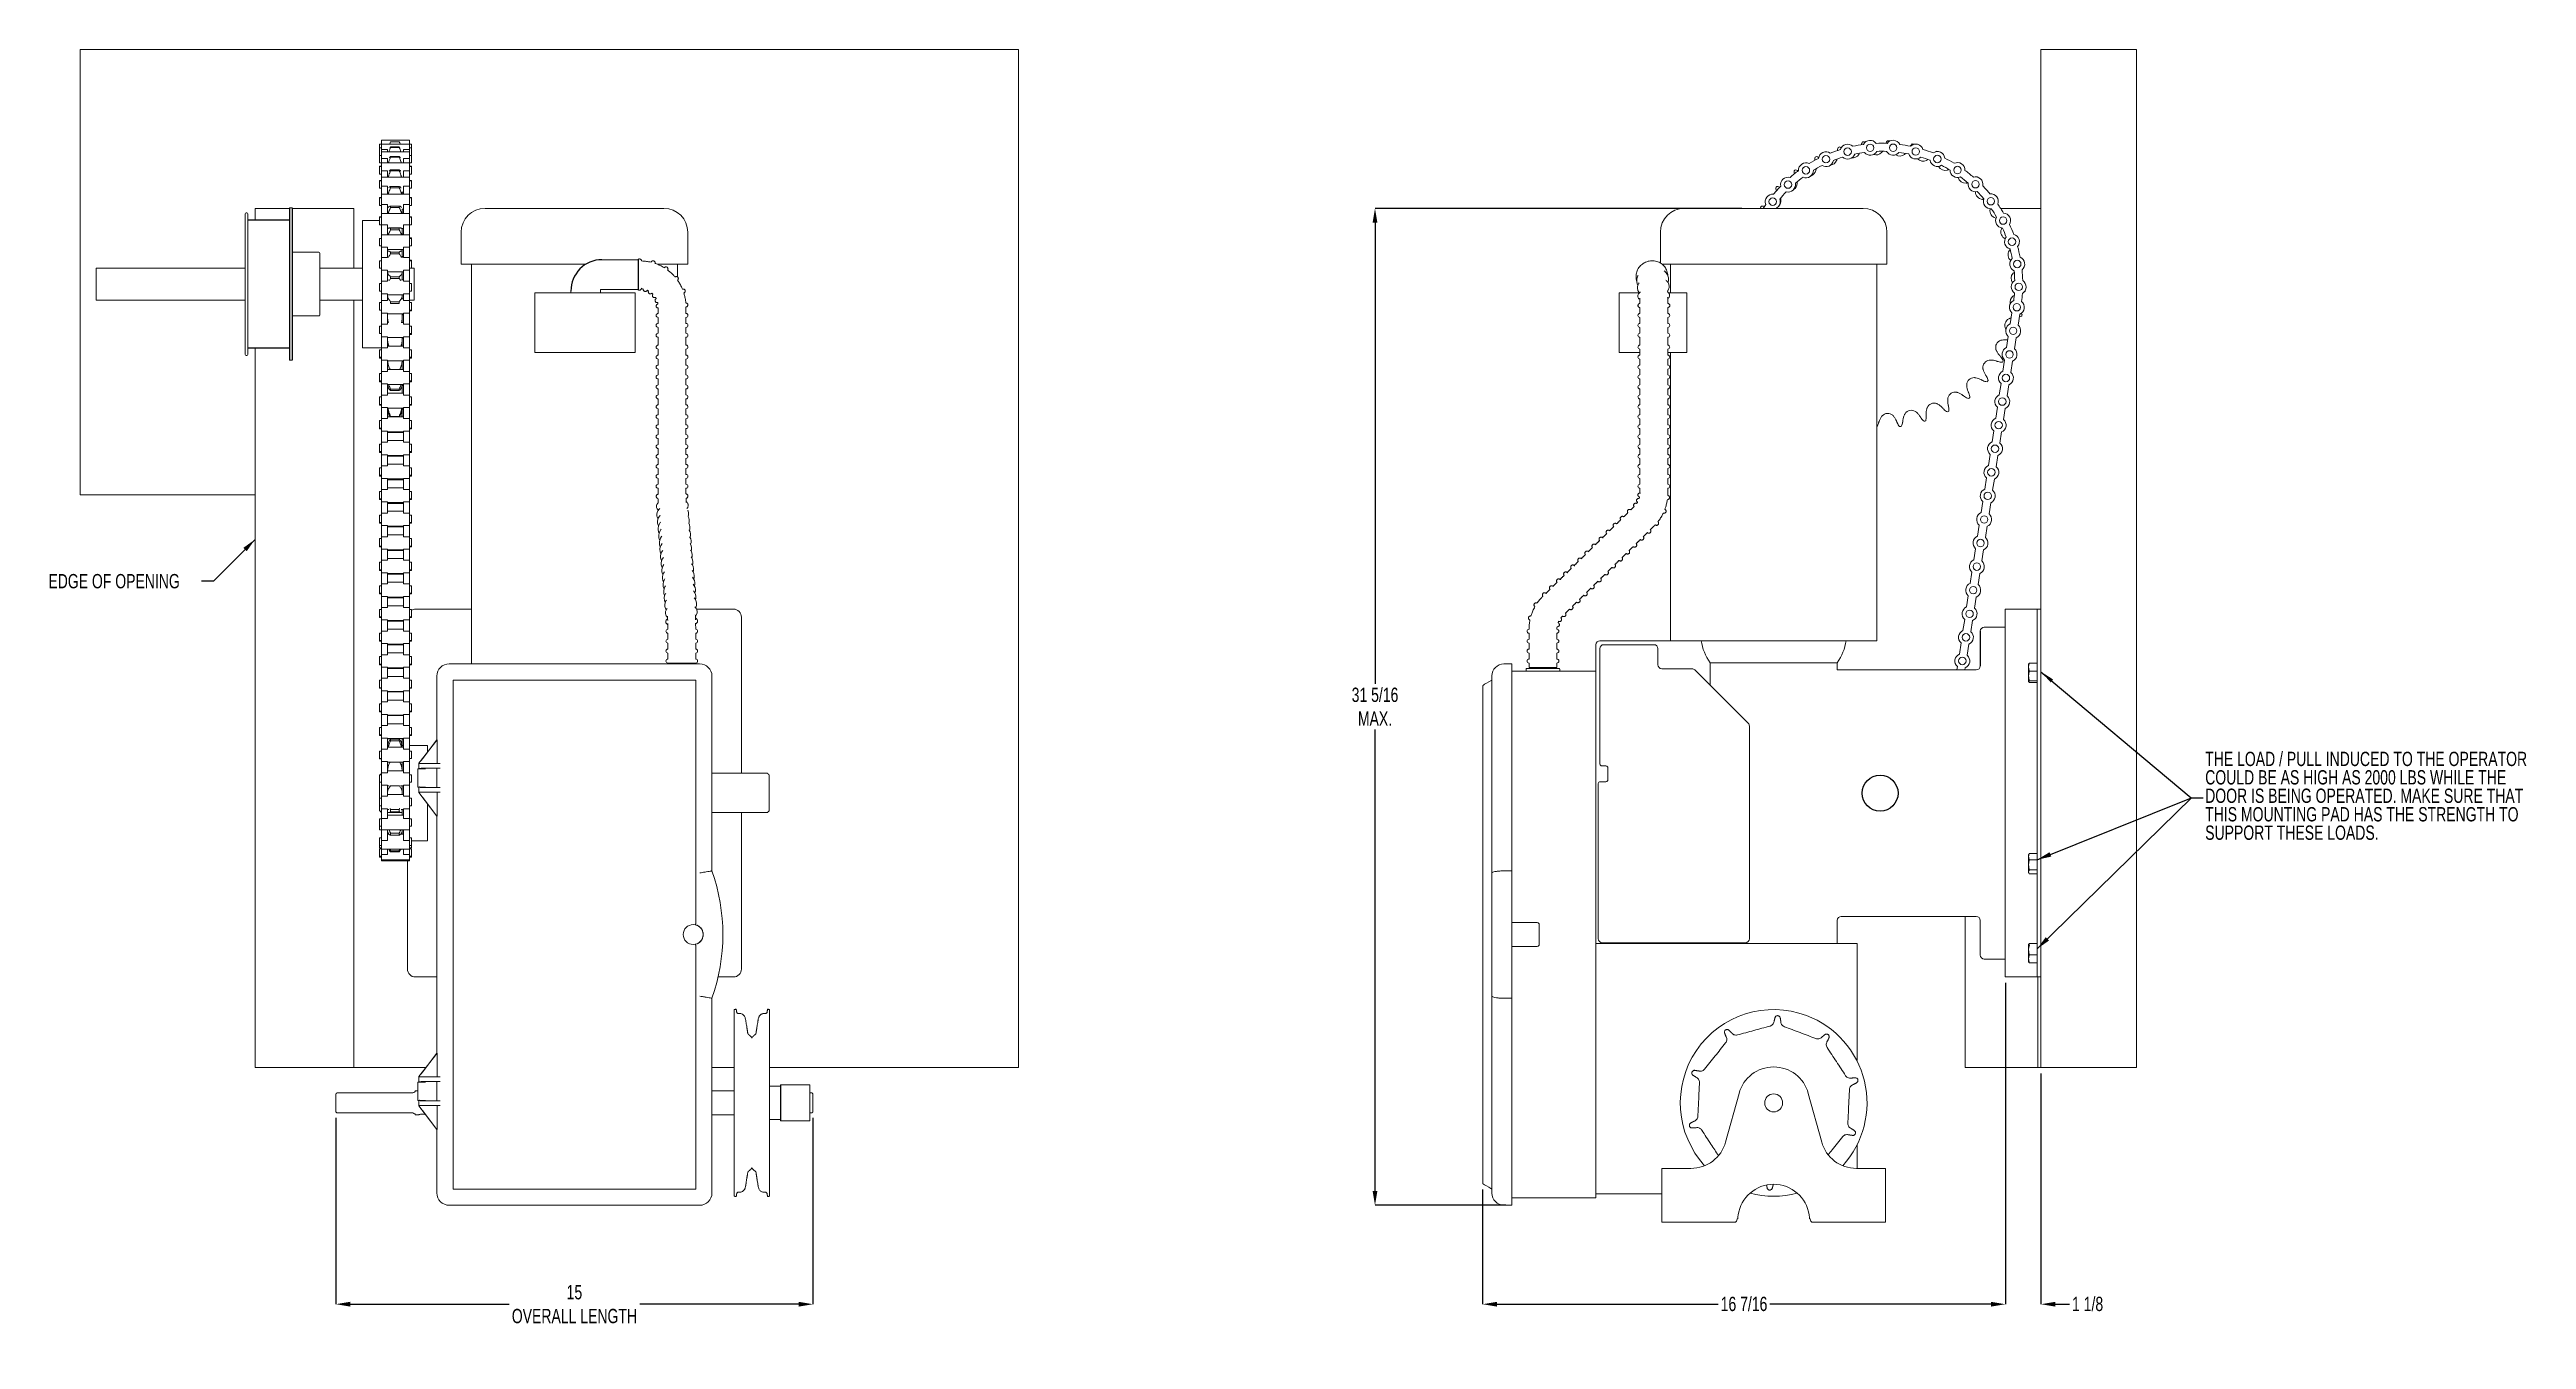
# Model space of a CAD drawing. Header units: inches. Extents: x 1.7 to 27.6, y 4.9 to 18.4.
import ezdxf

# ---------------------------------------------------------------- set-up
doc = ezdxf.new("R2010")
doc.units = ezdxf.units.IN
doc.header["$MEASUREMENT"] = 0
doc.header["$PDSIZE"] = -1
doc.layers.add('DIM', color=1, linetype='Continuous')
doc.styles.add('SLDTEXTSTYLE0', font='ARIAL.TTF', dxfattribs={"width": 0.7})
doc.styles.get("Standard").update_dxf_attribs({"font": 'ARIAL.TTF'})
doc.dimstyles.new('SLDDIMSTYLE0', dxfattribs={"dimtxt": 0.15, "dimasz": 0.15, "dimexe": 0, "dimexo": 0.0625, "dimgap": 0.0375, "dimtad": 0, "dimtih": 1, "dimtoh": 1, "dimdec": 0, "dimlfac": 3, "dimrnd": 1e-09, "dimzin": 12, "dimdsep": 46, "dimtxsty": 'SLDTEXTSTYLE0', "dimsah": 1, "dimcen": 0.09, "dimadec": 0, "dimazin": 0, "dimtfac": 1, "dimtdec": 0, "dimtofl": 0, "dimtmove": 0, "dimatfit": 3, "dimfxl": 0, "dimtolj": 1, "dimtzin": 12, "dimarcsym": 0})
doc.dimstyles.new('SLDDIMSTYLE1', dxfattribs={"dimtxt": 0.15, "dimasz": 0.15, "dimexe": 0, "dimexo": 0.0625, "dimgap": 0.0375, "dimtad": 0, "dimtih": 1, "dimtoh": 1, "dimdec": 0, "dimrnd": 1e-09, "dimzin": 0, "dimdsep": 46, "dimtxsty": 'Standard', "dimsah": 1, "dimcen": 0.09, "dimadec": 0, "dimazin": 0, "dimtfac": 1, "dimtdec": 0, "dimtofl": 0, "dimtmove": 0, "dimatfit": 3, "dimfxl": 0, "dimtolj": 1, "dimtzin": 0, "dimarcsym": 0})
doc.dimstyles.new('SLDDIMSTYLE2', dxfattribs={"dimtxt": 0.15, "dimasz": 0.15, "dimexe": 0, "dimexo": 0.0625, "dimgap": 0.0375, "dimtad": 0, "dimtih": 1, "dimtoh": 1, "dimdec": 0, "dimlfac": 3, "dimrnd": 1e-09, "dimzin": 12, "dimdsep": 46, "dimtxsty": 'SLDTEXTSTYLE0', "dimsah": 1, "dimcen": 0.09, "dimadec": 0, "dimazin": 0, "dimtfac": 1, "dimtdec": 0, "dimtofl": 0, "dimtmove": 0, "dimatfit": 3, "dimfxl": 0, "dimtolj": 1, "dimtzin": 12, "dimarcsym": 0})

msp = doc.modelspace()

# ---------------------------------------------------------------- texts
at = {"layer": 'DIM', "insert": (1.642252, 12.91257), "char_height": 0.15, "attachment_point": 1, "style": 'SLDTEXTSTYLE0'}
msp.add_mtext('EDGE OF OPENING', dxfattribs=at)

# ---------------------------------------------------------------- blocks, each defined once
blk = doc.blocks.new('*D30')
at = {"color": 0, "linetype": 'ByBlock', "lineweight": -2}
for p, q in [((4.655, 7.214), (4.655, 5.261)), ((9.655, 7.214), (9.655, 5.261)), ((4.805, 5.261), (6.471, 5.261)), ((9.505, 5.261), (7.839, 5.261))]:
    blk.add_line(p, q, dxfattribs=at)
at = {"color": 0, "linetype": 'ByBlock'}
for points in [[(4.655, 5.261), (4.805, 5.236), (4.805, 5.286)], [(9.655, 5.261), (9.505, 5.236), (9.505, 5.286)]]:
    blk.add_solid(points, dxfattribs=at)
at = {"layer": 'DEFPOINTS', "color": 0, "linetype": 'ByBlock'}
for p in [(4.655, 7.277), (9.655, 7.277)]:
    blk.add_point(p, dxfattribs=at)
at = {"color": 0, "linetype": 'ByBlock', "insert": (7.155, 5.261), "char_height": 0.15, "attachment_point": 5, "style": 'SLDTEXTSTYLE0'}
blk.add_mtext('15\\POVERALL LENGTH', dxfattribs=at)
blk = doc.blocks.new('*D31')
at = {"layer": 'DEFPOINTS', "color": 0}
for p in [(22.151, 8.69), (16.673, 6.524), (22.151, 5.261)]:
    blk.add_point(p, dxfattribs=at)
at = {"layer": 'DIM', "color": 0, "lineweight": -2}
for p, q in [((22.151, 8.627), (22.151, 5.261)), ((16.673, 6.462), (16.673, 5.261)), ((16.823, 5.261), (19.141, 5.261)), ((22.001, 5.261), (19.683, 5.261))]:
    blk.add_line(p, q, dxfattribs=at)
at = {"layer": 'DIM', "color": 0}
for points in [[(16.823, 5.286), (16.823, 5.236), (16.673, 5.261)], [(22.001, 5.286), (22.001, 5.236), (22.151, 5.261)]]:
    blk.add_solid(points, dxfattribs=at)
at = {"layer": 'DIM', "color": 0, "insert": (19.412, 5.339), "char_height": 0.15, "attachment_point": 2, "style": 'SLDTEXTSTYLE0'}
blk.add_mtext('\\A1;16 7/16', dxfattribs=at)
blk = doc.blocks.new('*D32')
at = {"layer": 'DEFPOINTS', "color": 0}
for p in [(22.151, 8.69), (22.524, 7.742), (22.524, 5.261)]:
    blk.add_point(p, dxfattribs=at)
at = {"layer": 'DIM', "color": 0, "lineweight": -2}
for p, q in [((22.151, 8.627), (22.151, 5.261)), ((22.524, 7.679), (22.524, 5.261)), ((22.001, 5.261), (21.851, 5.261)), ((22.674, 5.261), (22.824, 5.261))]:
    blk.add_line(p, q, dxfattribs=at)
at = {"layer": 'DIM', "color": 0}
for points in [[(22.001, 5.286), (22.001, 5.236), (22.151, 5.261)], [(22.674, 5.286), (22.674, 5.236), (22.524, 5.261)]]:
    blk.add_solid(points, dxfattribs=at)
at = {"layer": 'DIM', "color": 0, "insert": (23.013, 5.339), "char_height": 0.15, "attachment_point": 2, "style": 'SLDTEXTSTYLE0'}
blk.add_mtext('\\A1;1 1/8', dxfattribs=at)
blk = doc.blocks.new('*D33')
at = {"layer": 'DEFPOINTS', "color": 0}
for p in [(15.545, 16.744), (19.453, 16.744), (16.979, 6.298)]:
    blk.add_point(p, dxfattribs=at)
at = {"layer": 'DIM', "color": 0, "lineweight": -2}
for p, q in [((19.39, 16.744), (15.545, 16.744)), ((15.545, 16.594), (15.545, 11.76)), ((15.545, 6.448), (15.545, 11.282)), ((16.917, 6.298), (15.545, 6.298))]:
    blk.add_line(p, q, dxfattribs=at)
at = {"layer": 'DIM', "color": 0}
for points in [[(15.52, 16.594), (15.57, 16.594), (15.545, 16.744)], [(15.52, 6.448), (15.57, 6.448), (15.545, 6.298)]]:
    blk.add_solid(points, dxfattribs=at)
at = {"layer": 'DIM', "color": 0, "insert": (15.545, 11.722), "char_height": 0.15, "attachment_point": 2, "style": 'SLDTEXTSTYLE0'}
blk.add_mtext('\\A1;31 5/16\\PMAX.', dxfattribs=at)
blk = doc.blocks.new('SW_NOTE_2')
at = {"layer": 'DIM', "color": 0, "char_height": 0.15, "attachment_point": 1, "style": 'SLDTEXTSTYLE0'}
for s, insert in [('THE LOAD / PULL INDUCED TO THE OPERATOR', (0.02, 0.483)), ('COULD BE AS HIGH AS 2000 LBS WHILE THE', (0.02, 0.29)), ('DOOR IS BEING OPERATED. MAKE SURE THAT', (0.02, 0.097)), ('THIS MOUNTING PAD HAS THE STRENGTH TO', (0.02, -0.097)), ('SUPPORT THESE LOADS.', (0.02, -0.29))]:
    blk.add_mtext(s, dxfattribs=dict(at, insert=insert))

# ---------------------------------------------------------------- dimensions: what is measured, and where the dimension line sits
at = {"layer": 'DIM'}
dim = msp.add_linear_dim(base=(15.545102, 16.744292), p1=(16.97924, 6.297756), p2=(19.452826, 16.744292), angle=90, text='<>\\PMAX.', dimstyle='SLDDIMSTYLE0', override={"dimdec": 4, "dimlunit": 5, "dimfrac": 2}, dxfattribs=at)
dim.commit()
dim.dimension.update_dxf_attribs({"geometry": '*D33', "text_midpoint": (15.545102, 11.521024)})
dim = msp.add_linear_dim(base=(22.150511, 5.261459), p1=(16.673435, 6.524334), p2=(22.150511, 8.689959), angle=0, dimstyle='SLDDIMSTYLE0', override={"dimdec": 4, "dimlunit": 5, "dimfrac": 2}, dxfattribs=at)
dim.commit()
dim.dimension.update_dxf_attribs({"geometry": '*D31', "text_midpoint": (19.411973, 5.261459)})
dim = msp.add_linear_dim(base=(22.523844, 5.261459), p1=(22.150511, 8.689959), p2=(22.523844, 7.741592), dimstyle='SLDDIMSTYLE2', override={"dimdec": 4, "dimlunit": 5, "dimfrac": 2}, dxfattribs=at)
dim.commit()
dim.dimension.update_dxf_attribs({"geometry": '*D32', "text_midpoint": (23.013258, 5.261459)})
dim = msp.add_linear_dim(base=(9.654783, 5.261459), p1=(4.654783, 7.276625), p2=(9.654783, 7.276625), text='<>\\POVERALL LENGTH', dimstyle='SLDDIMSTYLE0', override={"dimdec": 4, "dimlunit": 5, "dimfrac": 2}, dxfattribs=at)
dim.commit()
dim.dimension.update_dxf_attribs({"geometry": '*D30', "text_midpoint": (7.154783, 5.261459)})

# ---------------------------------------------------------------- linework, layer by layer
at = {"color": 7, "linetype": 'Continuous', "lineweight": 15}
for p, q in [((1.975039, 18.408258), (1.975039, 13.741592)), ((11.808373, 18.408258), (1.975039, 18.408258)), ((11.808373, 7.741591), (11.808373, 18.408258)), ((23.523844, 18.408258), (22.523844, 18.408258)), ((22.523844, 7.741591), (22.523844, 18.408258)), ((23.523844, 7.741591), (23.523844, 18.408258)), ((5.113706, 17.417807), (5.113706, 17.418301)), ((5.113706, 17.417807), (5.113706, 17.417874)), ((5.113706, 17.377381), (5.113706, 17.417807)), ((5.134373, 17.457041), (5.134373, 17.457467)), ((5.134373, 17.417816), (5.134373, 17.457041)), ((5.134373, 17.360438), (5.134373, 17.416548)), ((5.228373, 17.439915), (5.228373, 17.442154)), ((5.228373, 17.442154), (5.318706, 17.442154)), ((5.318706, 17.439915), (5.228373, 17.439915)), ((5.318706, 17.439915), (5.318706, 17.442154)), ((5.426373, 17.457041), (5.426373, 17.457467)), ((5.426373, 17.417816), (5.426373, 17.457041)), ((5.426373, 17.360438), (5.426373, 17.416548)), ((5.447039, 17.417807), (5.447039, 17.418301)), ((5.447039, 17.417807), (5.447039, 17.417874)), ((5.447039, 17.377381), (5.447039, 17.417807)), ((5.113706, 17.376389), (5.113706, 17.377381)), ((5.113706, 17.299381), (5.113706, 17.376389)), ((5.113706, 17.297959), (5.113706, 17.299381)), ((5.113706, 17.294974), (5.113706, 17.297959)), ((5.113706, 17.219959), (5.113706, 17.294974)), ((5.113706, 17.181832), (5.113706, 17.184655)), ((5.113706, 17.175847), (5.113706, 17.181832)), ((5.113706, 17.103832), (5.113706, 17.175847)), ((5.134373, 17.360438), (5.197039, 17.360438)), ((5.134373, 17.337125), (5.134373, 17.360438)), ((5.134373, 17.268193), (5.134373, 17.337125)), ((5.134373, 17.268193), (5.197039, 17.268193)), ((5.134373, 17.219959), (5.134373, 17.268193)), ((5.134373, 17.138986), (5.134373, 17.220999)), ((5.134373, 17.138986), (5.197039, 17.138986)), ((5.134373, 17.071425), (5.134373, 17.138986)), ((5.197039, 17.360438), (5.197039, 17.337125)), ((5.197039, 17.268193), (5.197039, 17.220999)), ((5.197039, 17.138986), (5.197039, 17.071425)), ((5.228373, 17.382027), (5.228373, 17.387214)), ((5.228373, 17.387214), (5.318706, 17.387214)), ((5.318706, 17.382027), (5.228373, 17.382027)), ((5.228373, 17.280625), (5.228373, 17.288602)), ((5.228373, 17.288602), (5.318706, 17.288602)), ((5.318706, 17.280625), (5.228373, 17.280625)), ((5.228373, 17.13879), (5.228373, 17.149315)), ((5.228373, 17.149315), (5.318706, 17.149315)), ((5.318706, 17.13879), (5.228373, 17.13879)), ((5.318706, 17.382027), (5.318706, 17.387214)), ((5.318706, 17.280625), (5.318706, 17.288602)), ((5.318706, 17.13879), (5.318706, 17.149315)), ((5.363706, 17.360438), (5.426373, 17.360438)), ((5.363706, 17.360438), (5.363706, 17.337125)), ((5.363706, 17.268193), (5.426373, 17.268193)), ((5.363706, 17.268193), (5.363706, 17.220999)), ((5.363706, 17.138986), (5.426373, 17.138986)), ((5.363706, 17.138986), (5.363706, 17.071425)), ((5.426373, 17.360438), (5.426373, 17.337125)), ((5.426373, 17.268193), (5.426373, 17.337125)), ((5.426373, 17.268193), (5.426373, 17.219959)), ((5.426373, 17.138986), (5.426373, 17.220999)), ((5.426373, 17.138986), (5.426373, 17.071425)), ((5.447039, 17.376389), (5.447039, 17.377381)), ((5.447039, 17.299381), (5.447039, 17.376389)), ((5.447039, 17.297959), (5.447039, 17.299381)), ((5.447039, 17.294974), (5.447039, 17.297959)), ((5.447039, 17.219959), (5.447039, 17.294974)), ((5.447039, 17.181832), (5.447039, 17.184655)), ((5.447039, 17.175847), (5.447039, 17.181832)), ((5.447039, 17.103832), (5.447039, 17.175847)), ((5.113706, 17.032259), (5.113706, 17.03575)), ((5.113706, 17.022346), (5.113706, 17.032259)), ((5.113706, 16.954259), (5.113706, 17.022346)), ((5.134373, 16.976439), (5.134373, 17.071425)), ((5.134373, 16.976439), (5.197039, 16.976439)), ((5.134373, 16.892145), (5.134373, 16.976439)), ((5.134373, 16.785111), (5.134373, 16.892598)), ((5.197039, 16.976439), (5.197039, 16.892145)), ((5.228373, 16.960832), (5.228373, 16.973585)), ((5.228373, 16.973585), (5.318706, 16.973585)), ((5.318706, 16.960832), (5.228373, 16.960832)), ((5.318706, 16.960832), (5.318706, 16.973585)), ((5.350039, 16.892598), (5.350039, 16.915092)), ((5.363706, 16.976439), (5.426373, 16.976439)), ((5.363706, 16.976439), (5.363706, 16.892145)), ((5.426373, 16.976439), (5.426373, 17.071425)), ((5.426373, 16.976439), (5.426373, 16.892145)), ((5.426373, 16.785111), (5.426373, 16.892598)), ((5.447039, 17.032259), (5.447039, 17.03575)), ((5.447039, 17.022346), (5.447039, 17.032259)), ((5.447039, 16.954259), (5.447039, 17.022346)), ((3.808373, 16.624999), (3.808373, 16.741592)), ((3.808373, 16.741592), (4.169206, 16.741592)), ((4.195873, 16.741592), (4.288373, 16.741592)), ((4.341706, 16.741592), (4.288373, 16.741592)), ((4.381706, 16.741592), (4.341706, 16.741592)), ((4.381706, 16.741592), (4.414706, 16.741592)), ((4.414706, 16.741592), (4.447706, 16.741592)), ((4.447706, 16.741592), (4.841706, 16.741592)), ((4.841706, 16.116592), (4.841706, 16.741592)), ((4.933372, 15.806441), (4.933372, 16.616592)), ((5.113706, 16.853431), (5.113706, 16.857493)), ((5.113706, 16.838776), (5.113706, 16.853431)), ((5.113706, 16.775431), (5.113706, 16.838776)), ((5.113706, 16.650365), (5.113706, 16.654884)), ((5.113706, 16.630284), (5.113706, 16.650365)), ((5.113706, 16.572365), (5.113706, 16.630284)), ((5.134373, 16.785111), (5.197039, 16.785111)), ((5.134373, 16.689391), (5.134373, 16.785111)), ((5.197039, 16.689391), (5.134373, 16.689391)), ((5.134373, 16.570364), (5.134373, 16.689391)), ((5.197039, 16.785111), (5.197039, 16.689391)), ((5.228373, 16.752159), (5.228373, 16.766752)), ((5.228373, 16.766752), (5.318706, 16.766752)), ((5.318706, 16.752159), (5.228373, 16.752159)), ((5.318706, 16.752159), (5.318706, 16.766752)), ((5.350039, 16.689531), (5.350039, 16.736265)), ((5.363706, 16.785111), (5.426373, 16.785111)), ((5.363706, 16.785111), (5.363706, 16.689391)), ((5.426373, 16.689391), (5.363706, 16.689391)), ((5.426373, 16.785111), (5.426373, 16.689391)), ((5.426373, 16.570364), (5.426373, 16.689391)), ((5.447039, 16.853431), (5.447039, 16.857493)), ((5.447039, 16.838776), (5.447039, 16.853431)), ((5.447039, 16.775431), (5.447039, 16.838776)), ((5.447039, 16.650365), (5.447039, 16.654884)), ((5.447039, 16.630284), (5.447039, 16.650365)), ((5.447039, 16.572365), (5.447039, 16.630284)), ((6.217873, 16.744292), (8.092873, 16.744292)), ((18.785344, 16.744292), (20.660344, 16.744292)), ((22.102748, 16.741592), (22.457844, 16.741592)), ((22.457844, 16.741592), (22.490844, 16.741592)), ((22.490844, 16.741592), (22.523844, 16.741592)), ((5.113706, 16.402716), (5.113706, 16.428752)), ((5.113706, 16.350752), (5.113706, 16.402716)), ((5.134373, 16.570364), (5.197039, 16.570364)), ((5.134373, 16.465903), (5.134373, 16.570364)), ((5.197039, 16.465903), (5.134373, 16.465903)), ((5.134373, 16.338222), (5.134373, 16.465903)), ((5.197039, 16.570364), (5.197039, 16.465903)), ((5.228373, 16.51911), (5.228373, 16.5351)), ((5.228373, 16.5351), (5.318706, 16.5351)), ((5.318706, 16.51911), (5.228373, 16.51911)), ((5.318706, 16.51911), (5.318706, 16.5351)), ((5.350039, 16.467919), (5.350039, 16.533198)), ((5.363706, 16.570364), (5.426373, 16.570364)), ((5.363706, 16.570364), (5.363706, 16.465903)), ((5.426373, 16.465903), (5.363706, 16.465903)), ((5.426373, 16.570364), (5.426373, 16.465903)), ((5.426373, 16.338222), (5.426373, 16.465903)), ((5.447039, 16.428752), (5.447039, 16.433601)), ((5.447039, 16.402716), (5.447039, 16.428752)), ((5.447039, 16.350752), (5.447039, 16.402716)), ((2.141706, 15.808536), (2.141706, 16.116592)), ((5.113706, 16.162452), (5.113706, 16.194807)), ((5.113706, 16.116807), (5.113706, 16.162452)), ((5.134373, 16.338222), (5.197039, 16.338222)), ((5.134373, 16.227947), (5.134373, 16.338222)), ((5.197039, 16.227947), (5.134373, 16.227947)), ((5.134373, 16.095192), (5.134373, 16.227947)), ((5.134373, 16.095192), (5.197039, 16.095192)), ((5.134373, 15.982196), (5.134373, 16.095192)), ((5.197039, 16.338222), (5.197039, 16.227947)), ((5.197039, 16.095192), (5.197039, 15.982196)), ((5.228373, 16.268766), (5.228373, 16.285668)), ((5.228373, 16.285668), (5.318706, 16.285668)), ((5.318706, 16.268766), (5.228373, 16.268766)), ((5.318706, 16.268766), (5.318706, 16.285668)), ((5.350039, 16.233974), (5.350039, 16.31317)), ((5.363706, 16.338222), (5.426373, 16.338222)), ((5.363706, 16.338222), (5.363706, 16.227947)), ((5.426373, 16.227947), (5.363706, 16.227947)), ((5.363706, 16.095192), (5.426373, 16.095192)), ((5.363706, 16.095192), (5.363706, 15.982196)), ((5.426373, 16.338222), (5.426373, 16.227947)), ((5.426373, 16.095192), (5.426373, 16.227947)), ((5.426373, 16.095192), (5.426373, 15.982196)), ((5.447039, 16.194807), (5.447039, 16.199851)), ((5.447039, 16.162452), (5.447039, 16.194807)), ((5.447039, 16.116807), (5.447039, 16.162452)), ((5.475039, 15.808536), (5.475039, 16.116592)), ((7.278156, 16.160959), (5.967873, 16.160959)), ((8.342873, 16.160959), (8.024008, 16.160959)), ((8.024008, 16.160959), (8.024008, 16.158239)), ((8.235172, 16.160959), (8.235172, 16.056792)), ((20.910344, 16.160959), (18.551032, 16.160959)), ((5.113706, 15.916229), (5.113706, 15.95509)), ((5.113706, 15.87709), (5.113706, 15.916229)), ((5.197039, 15.982196), (5.134373, 15.982196)), ((5.134373, 15.848089), (5.134373, 15.982196)), ((5.134373, 15.848089), (5.197039, 15.848089)), ((5.134373, 15.77773), (5.134373, 15.848089)), ((5.197039, 15.848089), (5.197039, 15.77773)), ((5.228373, 16.008735), (5.228373, 16.026034)), ((5.228373, 16.026034), (5.318706, 16.026034)), ((5.318706, 16.008735), (5.228373, 16.008735)), ((5.318706, 16.008735), (5.318706, 16.026034)), ((5.350039, 15.994256), (5.350039, 16.076692)), ((5.350039, 15.836361), (5.350039, 15.837923)), ((5.350039, 15.796048), (5.350039, 15.836361)), ((5.426373, 15.982196), (5.363706, 15.982196)), ((5.363706, 15.848089), (5.426373, 15.848089)), ((5.363706, 15.848089), (5.363706, 15.77773)), ((5.426373, 15.848089), (5.426373, 15.982196)), ((5.426373, 15.848089), (5.426373, 15.77773)), ((5.447039, 15.916229), (5.447039, 15.95509)), ((5.447039, 15.87709), (5.447039, 15.916229)), ((6.740709, 15.232625), (6.740709, 15.857625)), ((6.740709, 15.857625), (6.793819, 15.857625)), ((6.793819, 15.857625), (6.794981, 15.857625)), ((6.794981, 15.857625), (7.791176, 15.857625)), ((7.791176, 15.232625), (7.791176, 15.857625)), ((18.105279, 15.232625), (18.105279, 15.857625)), ((18.105279, 15.857625), (18.192434, 15.857625)), ((18.192434, 15.857625), (18.205717, 15.857625)), ((18.205717, 15.857625), (18.316126, 15.857625)), ((18.622532, 15.857625), (18.812777, 15.857625)), ((18.812777, 15.232625), (18.812777, 15.857625)), ((2.141706, 15.783258), (2.141706, 15.808536)), ((4.841706, 7.741591), (4.841706, 15.783258)), ((4.933372, 15.283258), (4.933372, 15.806441)), ((5.113706, 15.756881), (5.113706, 15.678881)), ((5.134373, 15.77773), (5.197039, 15.77773)), ((5.134373, 15.77773), (5.134373, 15.646395)), ((5.197039, 15.646395), (5.134373, 15.646395)), ((5.134373, 15.529914), (5.134373, 15.646395)), ((5.197039, 15.646395), (5.197039, 15.529914)), ((5.228373, 15.746916), (5.228373, 15.764088)), ((5.228373, 15.764088), (5.318706, 15.764088)), ((5.318706, 15.746916), (5.228373, 15.746916)), ((5.318706, 15.746916), (5.318706, 15.764088)), ((5.350039, 15.599482), (5.350039, 15.639714)), ((5.350039, 15.548699), (5.350039, 15.599482)), ((5.363706, 15.77773), (5.426373, 15.77773)), ((5.426373, 15.646395), (5.363706, 15.646395)), ((5.363706, 15.646395), (5.363706, 15.529914)), ((5.426373, 15.77773), (5.426373, 15.646395)), ((5.426373, 15.646395), (5.426373, 15.529914)), ((5.447039, 15.756881), (5.447039, 15.678881)), ((5.447039, 15.668801), (5.447039, 15.678881)), ((5.475039, 15.783258), (5.475039, 15.808536)), ((8.032857, 15.601325), (8.032302, 15.601325)), ((22.201813, 15.532427), (22.219742, 15.648783)), ((22.284174, 15.519736), (22.302104, 15.636092)), ((5.113706, 15.509532), (5.113706, 15.431532)), ((5.134373, 15.529914), (5.197039, 15.529914)), ((5.134373, 15.529914), (5.134373, 15.399046)), ((5.197039, 15.399046), (5.134373, 15.399046)), ((5.134373, 15.282566), (5.134373, 15.399046)), ((5.197039, 15.399046), (5.197039, 15.282566)), ((5.350039, 15.37325), (5.350039, 15.392366)), ((5.350039, 15.30135), (5.350039, 15.37325)), ((5.363706, 15.529914), (5.426373, 15.529914)), ((5.426373, 15.399046), (5.363706, 15.399046)), ((5.363706, 15.399046), (5.363706, 15.282566)), ((5.426373, 15.529914), (5.426373, 15.399046)), ((5.426373, 15.399046), (5.426373, 15.282566)), ((5.447039, 15.509532), (5.447039, 15.431532)), ((5.447039, 15.421718), (5.447039, 15.431532)), ((8.032857, 15.497159), (8.032302, 15.497159)), ((8.032857, 15.392992), (8.032302, 15.392992)), ((22.163738, 15.285344), (22.181668, 15.401699)), ((22.2461, 15.272652), (22.264029, 15.389008)), ((3.808373, 12.741592), (3.808373, 15.282252)), ((5.113706, 15.262183), (5.113706, 15.184184)), ((5.113706, 15.174634), (5.113706, 15.184184)), ((5.134373, 15.282566), (5.197039, 15.282566)), ((5.134373, 15.282566), (5.134373, 15.151697)), ((5.197039, 15.151697), (5.134373, 15.151697)), ((5.134373, 15.035217), (5.134373, 15.151697)), ((5.197039, 15.151697), (5.197039, 15.035217)), ((5.350039, 15.061229), (5.350039, 15.145017)), ((5.350039, 15.054001), (5.350039, 15.061229)), ((5.363706, 15.282566), (5.426373, 15.282566)), ((5.426373, 15.151697), (5.363706, 15.151697)), ((5.363706, 15.151697), (5.363706, 15.035217)), ((5.426373, 15.282566), (5.426373, 15.151697)), ((5.426373, 15.151697), (5.426373, 15.035217)), ((5.447039, 15.262183), (5.447039, 15.184184)), ((5.447039, 15.174634), (5.447039, 15.184184)), ((6.740709, 15.232625), (6.793819, 15.232625)), ((6.793819, 15.232625), (6.794981, 15.232625)), ((6.794981, 15.232625), (7.791176, 15.232625)), ((8.032857, 15.268935), (8.032302, 15.268935)), ((8.032857, 15.164769), (8.032302, 15.164769)), ((8.032857, 15.060602), (8.032302, 15.060602)), ((18.105279, 15.232625), (18.192434, 15.232625)), ((18.192434, 15.232625), (18.205717, 15.232625)), ((18.205717, 15.232625), (18.321494, 15.232625)), ((18.613161, 15.232625), (18.812777, 15.232625)), ((22.125664, 15.03826), (22.143594, 15.154616)), ((22.208025, 15.025569), (22.225955, 15.141924)), ((5.113706, 15.014835), (5.113706, 14.936835)), ((5.113706, 14.92755), (5.113706, 14.936835)), ((5.134373, 15.035217), (5.197039, 15.035217)), ((5.134373, 15.035217), (5.134373, 14.904348)), ((5.197039, 14.904348), (5.134373, 14.904348)), ((5.134373, 14.787868), (5.134373, 14.904348)), ((5.197039, 14.904348), (5.197039, 14.787868)), ((5.228373, 14.836664), (5.228373, 14.848379)), ((5.228373, 14.848379), (5.318706, 14.848379)), ((5.318706, 14.836664), (5.228373, 14.836664)), ((5.318706, 14.836664), (5.318706, 14.848379)), ((5.350039, 14.891683), (5.350039, 14.897668)), ((5.350039, 14.824328), (5.350039, 14.891683)), ((5.350039, 14.805794), (5.350039, 14.824328)), ((5.363706, 15.035217), (5.426373, 15.035217)), ((5.426373, 14.904348), (5.363706, 14.904348)), ((5.363706, 14.904348), (5.363706, 14.787868)), ((5.426373, 15.035217), (5.426373, 14.904348)), ((5.426373, 14.904348), (5.426373, 14.787868)), ((5.447039, 15.014835), (5.447039, 14.936835)), ((5.447039, 14.92755), (5.447039, 14.936835)), ((8.032857, 14.956435), (8.032302, 14.956435)), ((8.032857, 14.852269), (8.032302, 14.852269)), ((22.08759, 14.791176), (22.10552, 14.907532)), ((22.169951, 14.778485), (22.187881, 14.89484)), ((5.113706, 14.767486), (5.113706, 14.689486)), ((5.113706, 14.680467), (5.113706, 14.689486)), ((5.134373, 14.787868), (5.197039, 14.787868)), ((5.134373, 14.787868), (5.134373, 14.657)), ((5.197039, 14.657), (5.134373, 14.657)), ((5.134373, 14.54052), (5.134373, 14.657)), ((5.134373, 14.54052), (5.197039, 14.54052)), ((5.134373, 14.54052), (5.134373, 14.409651)), ((5.197039, 14.657), (5.197039, 14.54052)), ((5.228373, 14.559304), (5.228373, 14.564698)), ((5.228373, 14.564698), (5.318706, 14.564698)), ((5.318706, 14.559304), (5.318706, 14.564698)), ((5.350039, 14.619879), (5.350039, 14.650319)), ((5.350039, 14.591563), (5.350039, 14.619879)), ((5.350039, 14.571172), (5.350039, 14.577008)), ((5.363706, 14.787868), (5.426373, 14.787868)), ((5.426373, 14.657), (5.363706, 14.657)), ((5.363706, 14.657), (5.363706, 14.54052)), ((5.363706, 14.54052), (5.426373, 14.54052)), ((5.426373, 14.787868), (5.426373, 14.657)), ((5.426373, 14.657), (5.426373, 14.54052)), ((5.426373, 14.54052), (5.426373, 14.409651)), ((5.447039, 14.767486), (5.447039, 14.689486)), ((5.447039, 14.680467), (5.447039, 14.689486)), ((8.032857, 14.748102), (8.032302, 14.748102)), ((8.032857, 14.643935), (8.032302, 14.643935)), ((8.032857, 14.539769), (8.032302, 14.539769)), ((21.333383, 14.658981), (21.333011, 14.653258)), ((22.049516, 14.544093), (22.067446, 14.660448)), ((22.131877, 14.531401), (22.149807, 14.647757)), ((5.113706, 14.520137), (5.113706, 14.442137)), ((5.113706, 14.433383), (5.113706, 14.442137)), ((5.197039, 14.409651), (5.134373, 14.409651)), ((5.134373, 14.293171), (5.134373, 14.409651)), ((5.134373, 14.293171), (5.197039, 14.293171)), ((5.134373, 14.293171), (5.134373, 14.162302)), ((5.197039, 14.409651), (5.197039, 14.293171)), ((5.426373, 14.409651), (5.363706, 14.409651)), ((5.363706, 14.409651), (5.363706, 14.293171)), ((5.363706, 14.293171), (5.426373, 14.293171)), ((5.426373, 14.409651), (5.426373, 14.293171)), ((5.426373, 14.293171), (5.426373, 14.162302)), ((5.447039, 14.520137), (5.447039, 14.442137)), ((5.447039, 14.433383), (5.447039, 14.442137)), ((8.032857, 14.435602), (8.032302, 14.435602)), ((8.032857, 14.331435), (8.032302, 14.331435)), ((22.011442, 14.297009), (22.029371, 14.413365)), ((22.093803, 14.284318), (22.111733, 14.400673)), ((5.113706, 14.272789), (5.113706, 14.194789)), ((5.113706, 14.186299), (5.113706, 14.194789)), ((5.113706, 14.02544), (5.113706, 13.94744)), ((5.197039, 14.162302), (5.134373, 14.162302)), ((5.134373, 14.045822), (5.134373, 14.162302)), ((5.134373, 14.045822), (5.197039, 14.045822)), ((5.134373, 14.045822), (5.134373, 13.914954)), ((5.197039, 14.162302), (5.197039, 14.045822)), ((5.426373, 14.162302), (5.363706, 14.162302)), ((5.363706, 14.162302), (5.363706, 14.045822)), ((5.363706, 14.045822), (5.426373, 14.045822)), ((5.426373, 14.162302), (5.426373, 14.045822)), ((5.426373, 14.045822), (5.426373, 13.914954)), ((5.447039, 14.272789), (5.447039, 14.194789)), ((5.447039, 14.186299), (5.447039, 14.194789)), ((5.447039, 14.02544), (5.447039, 13.94744)), ((8.032857, 14.227269), (8.032302, 14.227269)), ((8.032857, 14.123102), (8.032302, 14.123102)), ((8.032857, 14.018935), (8.032302, 14.018935)), ((21.973367, 14.049925), (21.991297, 14.166281)), ((22.055729, 14.037234), (22.073658, 14.153589)), ((5.113706, 13.939215), (5.113706, 13.94744)), ((5.113706, 13.778091), (5.113706, 13.700091)), ((5.197039, 13.914954), (5.134373, 13.914954)), ((5.134373, 13.798473), (5.134373, 13.914954)), ((5.134373, 13.798473), (5.197039, 13.798473)), ((5.134373, 13.798473), (5.134373, 13.667605)), ((5.197039, 13.914954), (5.197039, 13.798473)), ((5.426373, 13.914954), (5.363706, 13.914954)), ((5.363706, 13.914954), (5.363706, 13.798473)), ((5.363706, 13.798473), (5.426373, 13.798473)), ((5.426373, 13.914954), (5.426373, 13.798473)), ((5.426373, 13.798473), (5.426373, 13.667605)), ((5.447039, 13.939215), (5.447039, 13.94744)), ((5.447039, 13.778091), (5.447039, 13.700091)), ((8.032857, 13.914769), (8.032302, 13.914769)), ((8.032857, 13.810602), (8.032302, 13.810602)), ((21.935293, 13.802842), (21.953223, 13.919197)), ((22.017654, 13.79015), (22.035584, 13.906506)), ((1.975039, 13.741592), (3.808373, 13.741592)), ((5.113706, 13.692132), (5.113706, 13.700091)), ((5.113706, 13.530743), (5.113706, 13.452743)), ((5.197039, 13.667605), (5.134373, 13.667605)), ((5.134373, 13.551125), (5.134373, 13.667605)), ((5.134373, 13.551125), (5.197039, 13.551125)), ((5.134373, 13.551125), (5.134373, 13.420256)), ((5.197039, 13.667605), (5.197039, 13.551125)), ((5.426373, 13.667605), (5.363706, 13.667605)), ((5.363706, 13.667605), (5.363706, 13.551125)), ((5.363706, 13.551125), (5.426373, 13.551125)), ((5.426373, 13.667605), (5.426373, 13.551125)), ((5.426373, 13.551125), (5.426373, 13.420256)), ((5.447039, 13.692132), (5.447039, 13.700091)), ((5.447039, 13.530743), (5.447039, 13.452743)), ((21.897219, 13.555758), (21.915149, 13.672113)), ((21.97958, 13.543067), (21.99751, 13.659422)), ((5.113706, 13.445048), (5.113706, 13.452743)), ((5.113706, 13.283394), (5.113706, 13.205394)), ((5.197039, 13.420256), (5.134373, 13.420256)), ((5.134373, 13.303776), (5.134373, 13.420256)), ((5.134373, 13.303776), (5.197039, 13.303776)), ((5.134373, 13.303776), (5.134373, 13.172907)), ((5.197039, 13.420256), (5.197039, 13.303776)), ((5.426373, 13.420256), (5.363706, 13.420256)), ((5.363706, 13.420256), (5.363706, 13.303776)), ((5.363706, 13.303776), (5.426373, 13.303776)), ((5.426373, 13.420256), (5.426373, 13.303776)), ((5.426373, 13.303776), (5.426373, 13.172907)), ((5.447039, 13.445048), (5.447039, 13.452743)), ((5.447039, 13.283394), (5.447039, 13.205394)), ((21.859145, 13.308674), (21.877074, 13.42503)), ((21.941506, 13.295983), (21.959436, 13.412338)), ((5.113706, 13.197964), (5.113706, 13.205394)), ((5.113706, 13.036045), (5.113706, 12.958045)), ((5.197039, 13.172907), (5.134373, 13.172907)), ((5.134373, 13.056427), (5.134373, 13.172907)), ((5.134373, 13.056427), (5.197039, 13.056427)), ((5.134373, 13.056427), (5.134373, 12.925559)), ((5.197039, 13.172907), (5.197039, 13.056427)), ((5.426373, 13.172907), (5.363706, 13.172907)), ((5.363706, 13.172907), (5.363706, 13.056427)), ((5.363706, 13.056427), (5.426373, 13.056427)), ((5.426373, 13.172907), (5.426373, 13.056427)), ((5.426373, 13.056427), (5.426373, 12.925559)), ((5.447039, 13.197964), (5.447039, 13.205394)), ((5.447039, 13.036045), (5.447039, 12.958045)), ((21.82107, 13.061591), (21.839, 13.177946)), ((21.903432, 13.048899), (21.921361, 13.165255)), ((3.808373, 12.741592), (3.808373, 7.741591)), ((5.113706, 12.950881), (5.113706, 12.958045)), ((5.113706, 12.788696), (5.113706, 12.710696)), ((5.197039, 12.925559), (5.134373, 12.925559)), ((5.134373, 12.809079), (5.134373, 12.925559)), ((5.134373, 12.809079), (5.197039, 12.809079)), ((5.134373, 12.809079), (5.134373, 12.67821)), ((5.197039, 12.925559), (5.197039, 12.809079)), ((5.426373, 12.925559), (5.363706, 12.925559)), ((5.363706, 12.925559), (5.363706, 12.809079)), ((5.363706, 12.809079), (5.426373, 12.809079)), ((5.426373, 12.925559), (5.426373, 12.809079)), ((5.426373, 12.809079), (5.426373, 12.67821)), ((5.447039, 12.950881), (5.447039, 12.958045)), ((5.447039, 12.788696), (5.447039, 12.710696)), ((21.782996, 12.814507), (21.800926, 12.930862)), ((21.865357, 12.801815), (21.883287, 12.918171)), ((5.113706, 12.703797), (5.113706, 12.710696)), ((5.113706, 12.541348), (5.113706, 12.463348)), ((5.113706, 12.456713), (5.113706, 12.463348)), ((5.197039, 12.67821), (5.134373, 12.67821)), ((5.134373, 12.56173), (5.134373, 12.67821)), ((5.134373, 12.56173), (5.197039, 12.56173)), ((5.134373, 12.56173), (5.134373, 12.430861)), ((5.197039, 12.67821), (5.197039, 12.56173)), ((5.426373, 12.67821), (5.363706, 12.67821)), ((5.363706, 12.67821), (5.363706, 12.56173)), ((5.363706, 12.56173), (5.426373, 12.56173)), ((5.426373, 12.67821), (5.426373, 12.56173)), ((5.426373, 12.56173), (5.426373, 12.430861)), ((5.447039, 12.703797), (5.447039, 12.710696)), ((5.447039, 12.541348), (5.447039, 12.463348)), ((5.447039, 12.456713), (5.447039, 12.463348)), ((5.968539, 12.544125), (5.488539, 12.544125)), ((5.988539, 12.544125), (5.968539, 12.544125)), ((5.988539, 12.544125), (6.048539, 12.544125)), ((6.075373, 12.544125), (6.048539, 12.544125)), ((8.821873, 12.544125), (8.435439, 12.544125)), ((8.905206, 10.824959), (8.905206, 12.460792)), ((21.744922, 12.567423), (21.762852, 12.683779)), ((21.827283, 12.554732), (21.845213, 12.671087)), ((22.150511, 12.544125), (22.210511, 12.544125)), ((22.150511, 8.689958), (22.150511, 12.544125)), ((22.210511, 12.544125), (22.463844, 12.544125)), ((22.483844, 12.544125), (22.463844, 12.544125)), ((22.483844, 12.544125), (22.523844, 12.544125)), ((22.483844, 12.460792), (22.483844, 12.544125)), ((22.483844, 8.773292), (22.483844, 12.460792)), ((5.113706, 12.293999), (5.113706, 12.215999)), ((5.113706, 12.209629), (5.113706, 12.215999)), ((5.197039, 12.430861), (5.134373, 12.430861)), ((5.134373, 12.314381), (5.134373, 12.430861)), ((5.134373, 12.314381), (5.197039, 12.314381)), ((5.134373, 12.314381), (5.134373, 12.183513)), ((5.197039, 12.430861), (5.197039, 12.314381)), ((5.426373, 12.430861), (5.363706, 12.430861)), ((5.363706, 12.430861), (5.363706, 12.314381)), ((5.363706, 12.314381), (5.426373, 12.314381)), ((5.426373, 12.430861), (5.426373, 12.314381)), ((5.426373, 12.314381), (5.426373, 12.183513)), ((5.447039, 12.293999), (5.447039, 12.215999)), ((5.447039, 12.209629), (5.447039, 12.215999)), ((19.722844, 12.213625), (17.901767, 12.213625)), ((18.509433, 12.213625), (18.519434, 12.213625)), ((20.802844, 12.213625), (19.722844, 12.213625)), ((21.706848, 12.320339), (21.724777, 12.436695)), ((21.789209, 12.307648), (21.807139, 12.424004)), ((21.929844, 12.355459), (22.150511, 12.355459)), ((5.113706, 12.04665), (5.113706, 11.96865)), ((5.113706, 11.962546), (5.113706, 11.96865)), ((5.197039, 12.183513), (5.134373, 12.183513)), ((5.134373, 12.067032), (5.134373, 12.183513)), ((5.134373, 12.067032), (5.197039, 12.067032)), ((5.134373, 12.067032), (5.134373, 11.936164)), ((5.197039, 12.183513), (5.197039, 12.067032)), ((5.426373, 12.183513), (5.363706, 12.183513)), ((5.363706, 12.183513), (5.363706, 12.067032)), ((5.363706, 12.067032), (5.426373, 12.067032)), ((5.426373, 12.183513), (5.426373, 12.067032)), ((5.426373, 12.067032), (5.426373, 11.936164)), ((5.447039, 12.04665), (5.447039, 11.96865)), ((5.447039, 11.962546), (5.447039, 11.96865)), ((8.46732, 11.971695), (5.84232, 11.971695)), ((8.133984, 11.979659), (8.42565, 11.979659)), ((16.893725, 11.970203), (16.979239, 11.971695)), ((16.979239, 11.971695), (16.979239, 11.843059)), ((17.8601, 12.171959), (17.8601, 11.863892)), ((17.901767, 12.130292), (17.901767, 11.015292)), ((18.467767, 12.171959), (17.943433, 12.171959)), ((18.509433, 12.130292), (18.509433, 11.961959)), ((19.722844, 11.983292), (19.056177, 11.983292)), ((20.389511, 11.983292), (19.722844, 11.983292)), ((21.643353, 11.908292), (21.648629, 11.942528)), ((21.668773, 12.073256), (21.686703, 12.189611)), ((21.751135, 12.060564), (21.769064, 12.17692)), ((22.394511, 11.93636), (22.394511, 11.971095)), ((22.483844, 11.978408), (22.402877, 11.978408)), ((5.113706, 11.799302), (5.113706, 11.721302)), ((5.113706, 11.715462), (5.113706, 11.721302)), ((5.197039, 11.936164), (5.134373, 11.936164)), ((5.134373, 11.819684), (5.134373, 11.936164)), ((5.134373, 11.819684), (5.197039, 11.819684)), ((5.134373, 11.819684), (5.134373, 11.688816)), ((5.197039, 11.688816), (5.134373, 11.688816)), ((5.134373, 11.572335), (5.134373, 11.688816)), ((5.197039, 11.936164), (5.197039, 11.819684)), ((5.197039, 11.688816), (5.197039, 11.572335)), ((5.426373, 11.936164), (5.363706, 11.936164)), ((5.363706, 11.936164), (5.363706, 11.819684)), ((5.363706, 11.819684), (5.426373, 11.819684)), ((5.426373, 11.688816), (5.363706, 11.688816)), ((5.363706, 11.688816), (5.363706, 11.572335)), ((5.426373, 11.936164), (5.426373, 11.819684)), ((5.426373, 11.819684), (5.426373, 11.688816)), ((5.426373, 11.688816), (5.426373, 11.572335)), ((5.447039, 11.799302), (5.447039, 11.721302)), ((5.447039, 11.715462), (5.447039, 11.721302)), ((5.713684, 11.843059), (5.713684, 11.17515)), ((5.883987, 11.801392), (5.883987, 6.468059)), ((5.883987, 11.801392), (8.425653, 11.801392)), ((8.425653, 11.801392), (8.425653, 9.247142)), ((8.595956, 9.802016), (8.595956, 11.843059)), ((16.770906, 11.843059), (16.770906, 11.845222)), ((16.770906, 9.779972), (16.770906, 11.843059)), ((16.979239, 11.893825), (17.8601, 11.893825)), ((16.979239, 9.802016), (16.979239, 11.843059)), ((17.129574, 11.893825), (17.129574, 11.917159)), ((17.136073, 11.923826), (17.469784, 11.923826)), ((17.31781, 11.933825), (17.159267, 11.933825)), ((17.450933, 11.933825), (17.31781, 11.933825)), ((17.469784, 11.923826), (17.4751, 11.923826)), ((17.8601, 11.863892), (17.8601, 10.110918)), ((18.5511, 11.920292), (18.867175, 11.920292)), ((18.896637, 11.908088), (19.456229, 11.348496)), ((20.389511, 11.908292), (21.846511, 11.908292)), ((21.72767, 11.908292), (21.73099, 11.929836)), ((22.394511, 11.93636), (22.394511, 11.843837)), ((22.394511, 11.843837), (22.394511, 11.784936)), ((22.483844, 11.894312), (22.402877, 11.894312)), ((22.483844, 11.793363), (22.402877, 11.793363)), ((22.483844, 11.77651), (22.402877, 11.77651)), ((5.113706, 11.551953), (5.113706, 11.473953)), ((5.113706, 11.468378), (5.113706, 11.473953)), ((5.134373, 11.572335), (5.197039, 11.572335)), ((5.134373, 11.572335), (5.134373, 11.441467)), ((5.197039, 11.441467), (5.134373, 11.441467)), ((5.134373, 11.324986), (5.134373, 11.441467)), ((5.197039, 11.441467), (5.197039, 11.324986)), ((5.363706, 11.572335), (5.426373, 11.572335)), ((5.426373, 11.441467), (5.363706, 11.441467)), ((5.363706, 11.441467), (5.363706, 11.324986)), ((5.426373, 11.572335), (5.426373, 11.441467)), ((5.426373, 11.441467), (5.426373, 11.324986)), ((5.447039, 11.551953), (5.447039, 11.473953)), ((5.447039, 11.468378), (5.447039, 11.473953)), ((5.113706, 11.304604), (5.113706, 11.226604)), ((5.113706, 11.221295), (5.113706, 11.226604)), ((5.134373, 11.324986), (5.197039, 11.324986)), ((5.134373, 11.324986), (5.134373, 11.194118)), ((5.197039, 11.194118), (5.134373, 11.194118)), ((5.134373, 11.077638), (5.134373, 11.194118)), ((5.197039, 11.194118), (5.197039, 11.077638)), ((5.228373, 11.181347), (5.228373, 11.165885)), ((5.228373, 11.181347), (5.318706, 11.181347)), ((5.318706, 11.165885), (5.228373, 11.165885)), ((5.318706, 11.181347), (5.318706, 11.165885)), ((5.363706, 11.324986), (5.426373, 11.324986)), ((5.426373, 11.194118), (5.363706, 11.194118)), ((5.363706, 11.194118), (5.363706, 11.077638)), ((5.426373, 11.324986), (5.426373, 11.194118)), ((5.426373, 11.194118), (5.426373, 11.077638)), ((5.447039, 11.304604), (5.447039, 11.226604)), ((5.447039, 11.221295), (5.447039, 11.226604)), ((5.715535, 11.176392), (5.525949, 10.929385)), ((5.561704, 10.97714), (5.714404, 11.176089)), ((5.713849, 11.176089), (5.714081, 11.176392)), ((5.713849, 11.176392), (5.713849, 11.176089)), ((5.715176, 11.176392), (5.713849, 11.176392)), ((5.714404, 11.176089), (5.713849, 11.176089)), ((5.715535, 11.176392), (5.715176, 11.176392)), ((5.715535, 11.176392), (5.715535, 10.926392)), ((19.468433, 9.090625), (19.468433, 11.319033)), ((5.113706, 11.057255), (5.113706, 10.979255)), ((5.113706, 10.974211), (5.113706, 10.979255)), ((5.134373, 11.077638), (5.197039, 11.077638)), ((5.134373, 11.077638), (5.134373, 10.946769)), ((5.197039, 10.946769), (5.134373, 10.946769)), ((5.134373, 10.830289), (5.134373, 10.946769)), ((5.197039, 10.946769), (5.197039, 10.830289)), ((5.350039, 11.112628), (5.350039, 11.153677)), ((5.350039, 11.112628), (5.350039, 11.096422)), ((5.350039, 10.940089), (5.350039, 10.849074)), ((5.363706, 11.077638), (5.426373, 11.077638)), ((5.426373, 10.946769), (5.363706, 10.946769)), ((5.363706, 10.946769), (5.363706, 10.830289)), ((5.426373, 11.077638), (5.426373, 10.946769)), ((5.426373, 10.946769), (5.426373, 10.830289)), ((5.447039, 11.057255), (5.447039, 10.979255)), ((5.523683, 10.926392), (5.523683, 10.872226)), ((5.523683, 10.926392), (5.532395, 10.926392)), ((5.525949, 10.929385), (5.525949, 10.926392)), ((5.532395, 10.926392), (5.746291, 10.926392)), ((5.550705, 10.963168), (5.561546, 10.97714)), ((5.561546, 10.976926), (5.550705, 10.962797)), ((5.550705, 10.962797), (5.550705, 10.963168)), ((5.561546, 10.976926), (5.561704, 10.97714)), ((5.561704, 10.97714), (5.561546, 10.97714)), ((5.561546, 10.97714), (5.561546, 10.976926)), ((5.613707, 11.115043), (5.613707, 11.044893)), ((17.901767, 11.015292), (17.901767, 10.922292)), ((17.9651, 10.902292), (17.921767, 10.902292)), ((5.113706, 10.809907), (5.113706, 10.731907)), ((5.113706, 10.562558), (5.113706, 10.731907)), ((5.133706, 10.824959), (5.133706, 10.809907)), ((5.133706, 10.731907), (5.133706, 10.562558)), ((5.134373, 10.830289), (5.197039, 10.830289)), ((5.134373, 10.830289), (5.134373, 10.699421)), ((5.197039, 10.699421), (5.134373, 10.699421)), ((5.134373, 10.58294), (5.134373, 10.699421)), ((5.197039, 10.699421), (5.197039, 10.58294)), ((5.228373, 10.698095), (5.228373, 10.694278)), ((5.318706, 10.694278), (5.228373, 10.694278)), ((5.318706, 10.698095), (5.318706, 10.694278)), ((5.350039, 10.69274), (5.350039, 10.623691)), ((5.363706, 10.830289), (5.426373, 10.830289)), ((5.426373, 10.699421), (5.363706, 10.699421)), ((5.363706, 10.699421), (5.363706, 10.58294)), ((5.426373, 10.830289), (5.426373, 10.699421)), ((5.426373, 10.699421), (5.426373, 10.58294)), ((5.447039, 10.809907), (5.447039, 10.731907)), ((5.594671, 10.872226), (5.51535, 10.872226)), ((5.51535, 10.680559), (5.594671, 10.680559)), ((5.523683, 10.680559), (5.523683, 10.626392)), ((5.547161, 10.876779), (5.746291, 10.878755)), ((5.746291, 10.674029), (5.547161, 10.676005)), ((5.713684, 10.877307), (5.61965, 10.876392)), ((5.61965, 10.676392), (5.713684, 10.675477)), ((5.715176, 10.878054), (5.713684, 10.877307)), ((5.713684, 10.877307), (5.713684, 10.675477)), ((5.713684, 10.675477), (5.715176, 10.674731)), ((9.197039, 10.804959), (9.197039, 10.432959)), ((17.8851, 10.715625), (17.8851, 10.109621)), ((17.9051, 10.735625), (17.9651, 10.735625)), ((17.9851, 10.755625), (17.9851, 10.882292)), ((5.113706, 10.562558), (5.113706, 10.484558)), ((5.113706, 10.432959), (5.113706, 10.484558)), ((5.133706, 10.484558), (5.133706, 10.412501)), ((5.134373, 10.412501), (5.133706, 10.412501)), ((5.134373, 10.58294), (5.197039, 10.58294)), ((5.134373, 10.58294), (5.134373, 10.450558)), ((5.197039, 10.450558), (5.134373, 10.450558)), ((5.134373, 10.349914), (5.134373, 10.450558)), ((5.197039, 10.450558), (5.197039, 10.349914)), ((5.228373, 10.445272), (5.228373, 10.420826)), ((5.228373, 10.445272), (5.318706, 10.445272)), ((5.318706, 10.420826), (5.228373, 10.420826)), ((5.318706, 10.445272), (5.318706, 10.420826)), ((5.350039, 10.601725), (5.350039, 10.623691)), ((5.350039, 10.445391), (5.350039, 10.401819)), ((5.350039, 10.386705), (5.350039, 10.401819)), ((5.363706, 10.58294), (5.426373, 10.58294)), ((5.426373, 10.450558), (5.363706, 10.450558)), ((5.363706, 10.450558), (5.363706, 10.349914)), ((5.426373, 10.58294), (5.426373, 10.450558)), ((5.426373, 10.450558), (5.426373, 10.349914)), ((5.447039, 10.562558), (5.447039, 10.484558)), ((5.532395, 10.626392), (5.523683, 10.626392)), ((5.52578, 10.623603), (5.52578, 10.626392)), ((5.52578, 10.623603), (5.713441, 10.376392)), ((5.746291, 10.626392), (5.532395, 10.626392)), ((5.712553, 10.376392), (5.561546, 10.575317)), ((5.613707, 10.506604), (5.613707, 10.118208)), ((5.715293, 10.376392), (5.715293, 10.626392)), ((9.177039, 10.412501), (8.595956, 10.412501)), ((8.905206, 8.773292), (8.905206, 10.412501)), ((5.113706, 10.269539), (5.113706, 10.347539)), ((5.113706, 10.233265), (5.113706, 10.269539)), ((5.113706, 10.069366), (5.113706, 10.147366)), ((5.197039, 10.349914), (5.134373, 10.349914)), ((5.134373, 10.230376), (5.134373, 10.349914)), ((5.134373, 10.230376), (5.197039, 10.230376)), ((5.134373, 10.119528), (5.134373, 10.230376)), ((5.197039, 10.230376), (5.197039, 10.119528)), ((5.228373, 10.197238), (5.228373, 10.177183)), ((5.228373, 10.197238), (5.318706, 10.197238)), ((5.318706, 10.177183), (5.228373, 10.177183)), ((5.318706, 10.197238), (5.318706, 10.177183)), ((5.350039, 10.230372), (5.350039, 10.212649)), ((5.350039, 10.186533), (5.350039, 10.212649)), ((5.426373, 10.349914), (5.363706, 10.349914)), ((5.363706, 10.230376), (5.426373, 10.230376)), ((5.363706, 10.230376), (5.363706, 10.119528)), ((5.426373, 10.230376), (5.426373, 10.349914)), ((5.426373, 10.230376), (5.426373, 10.119528)), ((5.447039, 10.269539), (5.447039, 10.347539)), ((5.447039, 10.069366), (5.447039, 10.147366)), ((5.712553, 10.376392), (5.713441, 10.376392)), ((5.715293, 10.376392), (5.713441, 10.376392)), ((5.713684, 10.376392), (5.713684, 7.891817)), ((5.113706, 10.044813), (5.113706, 10.069366)), ((5.113706, 9.955281), (5.113706, 10.033281)), ((5.113706, 9.946607), (5.113706, 9.955281)), ((5.197039, 10.119528), (5.134373, 10.119528)), ((5.134373, 10.030199), (5.134373, 10.119528)), ((5.134373, 9.973339), (5.134373, 10.030199)), ((5.197039, 9.973339), (5.134373, 9.973339)), ((5.134373, 9.916114), (5.134373, 9.973339)), ((5.134373, 9.90744), (5.134373, 9.916114)), ((5.197039, 10.030199), (5.197039, 9.973339)), ((5.228373, 10.013052), (5.228373, 10.000441)), ((5.228373, 10.013052), (5.318706, 10.013052)), ((5.318706, 10.000441), (5.228373, 10.000441)), ((5.318706, 10.013052), (5.318706, 10.000441)), ((5.426373, 10.119528), (5.363706, 10.119528)), ((5.363706, 10.030199), (5.363706, 9.973339)), ((5.426373, 9.973339), (5.363706, 9.973339)), ((5.405206, 9.90744), (5.405206, 8.773292)), ((5.426373, 10.030199), (5.426373, 10.119528)), ((5.426373, 10.030199), (5.426373, 9.973339)), ((5.426373, 9.916114), (5.426373, 9.973339)), ((5.426373, 9.90744), (5.426373, 9.916114)), ((5.447039, 10.044813), (5.447039, 10.069366)), ((5.447039, 9.955281), (5.447039, 10.033281)), ((5.447039, 9.946607), (5.447039, 9.955281)), ((17.8601, 10.110918), (17.8601, 6.375626)), ((17.8851, 10.109621), (17.8851, 9.090625)), ((22.394511, 9.971126), (22.394511, 9.951718)), ((22.394511, 9.951718), (22.394511, 9.865149)), ((22.394511, 9.79089), (22.394511, 9.865149)), ((22.483844, 9.984678), (22.402877, 9.984678)), ((22.483844, 9.918758), (22.402877, 9.918758)), ((16.770906, 8.489479), (16.770906, 9.779972)), ((16.979239, 9.802016), (16.979239, 8.467435)), ((22.394511, 9.79089), (22.394511, 9.783792)), ((22.483844, 9.811539), (22.402877, 9.811539)), ((22.483844, 9.77024), (22.402877, 9.77024)), ((16.979239, 9.259726), (17.245583, 9.259726)), ((17.265583, 9.239725), (17.265583, 9.029725)), ((21.846511, 9.324959), (20.431177, 9.324959)), ((21.730511, 7.741591), (21.730511, 9.324959)), ((21.888177, 8.919459), (21.888177, 9.283292)), ((8.425653, 9.022309), (8.425653, 6.468059)), ((17.245583, 9.009726), (16.979239, 9.009726)), ((17.8601, 9.042292), (20.599011, 9.042292)), ((17.860178, 8.982292), (17.860178, 7.835625)), ((17.926767, 9.048959), (19.426767, 9.048959)), ((20.599011, 9.042292), (20.599011, 7.813346)), ((22.150511, 8.877792), (21.929844, 8.877792)), ((22.394511, 9.033625), (22.394511, 9.032231)), ((22.394511, 8.97215), (22.394511, 9.032231)), ((22.394511, 8.97215), (22.394511, 8.879878)), ((22.394511, 8.879878), (22.394511, 8.846292)), ((22.483844, 9.041527), (22.402877, 9.041527)), ((22.483844, 8.921366), (22.402877, 8.921366)), ((22.483844, 8.83839), (22.402877, 8.83839)), ((5.488539, 8.689958), (5.713684, 8.689958)), ((8.66035, 8.689958), (8.821873, 8.689958)), ((22.210511, 8.689958), (22.150511, 8.689958)), ((22.463844, 8.689958), (22.210511, 8.689958)), ((22.463844, 8.689958), (22.483844, 8.689958)), ((22.483844, 8.689958), (22.483844, 8.773292)), ((22.523844, 8.689958), (22.483844, 8.689958)), ((22.490844, 7.741591), (22.490844, 8.689958)), ((8.595956, 6.426392), (8.595956, 8.467435)), ((8.829217, 8.348902), (8.829217, 6.455276)), ((9.20035, 6.392348), (9.20035, 8.348902)), ((16.770906, 6.426392), (16.770906, 8.489479)), ((16.979239, 6.426392), (16.979239, 8.467435)), ((5.715535, 7.893059), (5.525949, 7.646052)), ((5.561704, 7.693806), (5.714404, 7.892756)), ((5.713849, 7.892756), (5.714081, 7.893059)), ((5.713849, 7.893059), (5.713849, 7.892756)), ((5.715176, 7.893059), (5.713849, 7.893059)), ((5.714404, 7.892756), (5.713849, 7.892756)), ((5.715535, 7.893059), (5.715176, 7.893059)), ((5.715535, 7.893059), (5.715535, 7.643059)), ((3.808373, 7.741591), (4.381706, 7.741591)), ((4.381706, 7.741591), (4.414706, 7.741591)), ((4.414706, 7.741591), (4.447706, 7.741591)), ((4.447706, 7.741591), (4.841706, 7.741591)), ((4.841706, 7.741591), (5.59838, 7.741591)), ((5.594671, 7.588892), (5.51535, 7.588892)), ((5.523683, 7.643059), (5.523683, 7.588892)), ((5.523683, 7.643059), (5.532395, 7.643059)), ((5.525949, 7.646052), (5.525949, 7.643059)), ((5.532395, 7.643059), (5.746291, 7.643059)), ((5.547161, 7.593446), (5.746291, 7.595422)), ((5.550705, 7.679835), (5.561546, 7.693806)), ((5.561546, 7.693593), (5.550705, 7.679464)), ((5.550705, 7.679464), (5.550705, 7.679835)), ((5.561546, 7.693593), (5.561704, 7.693806)), ((5.561546, 7.693806), (5.561546, 7.693593)), ((5.561704, 7.693806), (5.561546, 7.693806)), ((5.713684, 7.593974), (5.61965, 7.593059)), ((5.715176, 7.59472), (5.713684, 7.593974)), ((5.713684, 7.593974), (5.713684, 7.392144)), ((8.595956, 7.741591), (8.829217, 7.741591)), ((9.20035, 7.741591), (9.31545, 7.741591)), ((9.31545, 7.741591), (11.808373, 7.741591)), ((9.62145, 7.558126), (9.62145, 7.183126)), ((17.860178, 7.668959), (17.860178, 6.417292)), ((21.730511, 7.741591), (22.457844, 7.741591)), ((22.457844, 7.741591), (22.490844, 7.741591)), ((22.490844, 7.741591), (22.523844, 7.741591)), ((23.523844, 7.741591), (22.523844, 7.741591)), ((4.654783, 7.276625), (4.654783, 7.464625)), ((5.51535, 7.397225), (5.594671, 7.397225)), ((5.523683, 7.397225), (5.523683, 7.343058)), ((5.532395, 7.343058), (5.523683, 7.343058)), ((5.52578, 7.34027), (5.52578, 7.343058)), ((5.52578, 7.34027), (5.713441, 7.093058)), ((5.746291, 7.343058), (5.532395, 7.343058)), ((5.746291, 7.390696), (5.547161, 7.392672)), ((5.561546, 7.291984), (5.550596, 7.306408)), ((5.712553, 7.093058), (5.561546, 7.291984)), ((5.61965, 7.393059), (5.713684, 7.392144)), ((5.713684, 7.392144), (5.715176, 7.391398)), ((5.715293, 7.093058), (5.715293, 7.343058)), ((9.654784, 7.464625), (9.654784, 7.276625)), ((19.21934, 6.960672), (19.359682, 7.470579)), ((20.086007, 7.470579), (20.226348, 6.960672)), ((5.712553, 7.093058), (5.713441, 7.093058)), ((5.715293, 7.093058), (5.713441, 7.093058)), ((5.713684, 7.093058), (5.713684, 6.426392)), ((20.599011, 6.927905), (20.599011, 6.683959)), ((18.549511, 6.196626), (18.549511, 6.683959)), ((18.549511, 6.683959), (18.856178, 6.683959)), ((19.719057, 6.516665), (19.719325, 6.517276)), ((20.589511, 6.683959), (20.896177, 6.683959)), ((20.896177, 6.683959), (20.896177, 6.196626)), ((5.84232, 6.297756), (8.46732, 6.297756)), ((5.883987, 6.468059), (8.425653, 6.468059)), ((8.829217, 6.455276), (8.829217, 6.392348)), ((16.770906, 6.424229), (16.770906, 6.426392)), ((16.979239, 6.297756), (16.893725, 6.299248)), ((16.979239, 6.426392), (16.979239, 6.297756)), ((17.8601, 6.375626), (16.979239, 6.375626)), ((18.549511, 6.417292), (17.860178, 6.417292)), ((17.900177, 6.41729), (17.900177, 6.417292)), ((17.919844, 6.41729), (17.900177, 6.41729)), ((18.549511, 6.120625), (18.549511, 6.196626)), ((18.549511, 6.120625), (19.32175, 6.120625)), ((19.346517, 6.156626), (19.339066, 6.156626)), ((20.106622, 6.156626), (20.099171, 6.156626)), ((20.123938, 6.120625), (20.896177, 6.120625)), ((20.896177, 6.196626), (20.896177, 6.120625))]:
    msp.add_line(p, q, dxfattribs=at)
for p, q in [((3.731331, 16.622122), (4.169206, 16.622122)), ((4.169206, 16.748092), (4.169206, 15.151758)), ((4.195873, 16.748092), (4.195873, 15.151758)), ((7.82139, 16.205959), (7.82139, 15.894035)), ((3.731123, 15.281818), (4.169206, 15.281818)), ((21.888177, 12.313792), (21.888177, 11.949959)), ((9.31545, 7.558126), (9.31545, 7.183126))]:
    msp.add_line(p, q)
at = {"color": 7, "linetype": 'Continuous', "lineweight": 15, "flags": 128}
for points in [[(8.049202, 13.600318), (8.042348, 13.593372), (8.0303, 13.575716), (8.022449, 13.556991), (8.019247, 13.540829), (8.019247, 13.540829)], [(8.054345, 13.529974), (8.048713, 13.523827), (8.036804, 13.505112), (8.029004, 13.485323), (8.025639, 13.466905), (8.025639, 13.466905)], [(8.346636, 13.516559), (8.350981, 13.534223), (8.351292, 13.553111), (8.347443, 13.571311), (8.34213, 13.583068)], [(8.353465, 13.442899), (8.35737, 13.460036), (8.357666, 13.480126), (8.353807, 13.499609), (8.347068, 13.515538)], [(8.059759, 13.455946), (8.055202, 13.450972), (8.043293, 13.432257), (8.035493, 13.412468), (8.032128, 13.39405), (8.032128, 13.39405)], [(8.065172, 13.381917), (8.061691, 13.378117), (8.049782, 13.359402), (8.041982, 13.339613), (8.038616, 13.321195), (8.038616, 13.321195)], [(8.070585, 13.307888), (8.068179, 13.305262), (8.056271, 13.286547), (8.048471, 13.266758), (8.045105, 13.24834), (8.045105, 13.24834)], [(8.359954, 13.370044), (8.363858, 13.387181), (8.364155, 13.407271), (8.360296, 13.426754), (8.352496, 13.445189), (8.352177, 13.445661)], [(8.366442, 13.297189), (8.370347, 13.314326), (8.370644, 13.334416), (8.366784, 13.353899), (8.358985, 13.372333), (8.357364, 13.374732)], [(8.372931, 13.224334), (8.376836, 13.241471), (8.377132, 13.261562), (8.373273, 13.281044), (8.365474, 13.299479), (8.36255, 13.303805)], [(8.075998, 13.233859), (8.074668, 13.232407), (8.062759, 13.213692), (8.05496, 13.193903), (8.051594, 13.175485), (8.051594, 13.175485)], [(8.081411, 13.15983), (8.081157, 13.159552), (8.069248, 13.140837), (8.061448, 13.121048), (8.058083, 13.10263), (8.058083, 13.10263)], [(8.086851, 13.085447), (8.075737, 13.067982), (8.067937, 13.048193), (8.064571, 13.029775), (8.064571, 13.029775)], [(8.092298, 13.010955), (8.082226, 12.995127), (8.074426, 12.975338), (8.07106, 12.95692), (8.07106, 12.95692)], [(8.37942, 13.151479), (8.383325, 13.168616), (8.383621, 13.188706), (8.379762, 13.20819), (8.371963, 13.226624), (8.367737, 13.232877)], [(8.385909, 13.078625), (8.389813, 13.095761), (8.39011, 13.115851), (8.386251, 13.135335), (8.378452, 13.153769), (8.372923, 13.161949)], [(8.392398, 13.00577), (8.396302, 13.022906), (8.396599, 13.042996), (8.39274, 13.06248), (8.38494, 13.080914), (8.37811, 13.09102)], [(8.398886, 12.932915), (8.402791, 12.950051), (8.403088, 12.970141), (8.399228, 12.989625), (8.391429, 13.008059), (8.383296, 13.020093)], [(8.097745, 12.936463), (8.088714, 12.922272), (8.080915, 12.902483), (8.077549, 12.884065), (8.077549, 12.884065)], [(8.103192, 12.861971), (8.095203, 12.849417), (8.087404, 12.829628), (8.084038, 12.81121), (8.084038, 12.81121)], [(8.108639, 12.787479), (8.101692, 12.776562), (8.093892, 12.756774), (8.090526, 12.738355), (8.090526, 12.738355)], [(8.405375, 12.86006), (8.40928, 12.877196), (8.409576, 12.897286), (8.405717, 12.91677), (8.397918, 12.935204), (8.388483, 12.949165)], [(8.411864, 12.787205), (8.415768, 12.804341), (8.416065, 12.824431), (8.412206, 12.843915), (8.404407, 12.862349), (8.393669, 12.878237)], [(8.418353, 12.71435), (8.422257, 12.731486), (8.422554, 12.751577), (8.418695, 12.77106), (8.410896, 12.789494), (8.399381, 12.80653), (8.398875, 12.807048)], [(8.424842, 12.641495), (8.428746, 12.658631), (8.429043, 12.678722), (8.425183, 12.698205), (8.417384, 12.716639), (8.40587, 12.733675), (8.404108, 12.735474)], [(8.114086, 12.712987), (8.108181, 12.703707), (8.100381, 12.683919), (8.097015, 12.6655), (8.097015, 12.6655)], [(8.119533, 12.638495), (8.11467, 12.630852), (8.10687, 12.611064), (8.103504, 12.592645), (8.103504, 12.592645)], [(8.12598, 12.550324), (8.123325, 12.547401), (8.114817, 12.532922), (8.110052, 12.518027), (8.109498, 12.514699), (8.109498, 12.514699)], [(8.427105, 12.557808), (8.430642, 12.565618), (8.435235, 12.585776), (8.435531, 12.605867), (8.431672, 12.62535), (8.423873, 12.643784), (8.412359, 12.66082), (8.409342, 12.663901)], [(8.423174, 12.471353), (8.426386, 12.474761), (8.435286, 12.489174), (8.440447, 12.50407), (8.441841, 12.520656), (8.438962, 12.536419), (8.432288, 12.551017), (8.422059, 12.56442), (8.416241, 12.569555)], [(16.770906, 11.801392), (16.738726, 11.782813), (16.712953, 11.767933), (16.693605, 11.756762), (16.680698, 11.74931), (16.674242, 11.745583), (16.673435, 11.745117)], [(17.860178, 7.510411), (17.860164, 7.510475), (17.8601, 7.511126)], [(17.8601, 7.424125), (17.860164, 7.424776), (17.860178, 7.42484)], [(17.860178, 6.927078), (17.860164, 6.927142), (17.8601, 6.927792)], [(17.8601, 6.840792), (17.860164, 6.841442), (17.860178, 6.841507)], [(16.770906, 6.468059), (16.738726, 6.486638), (16.712953, 6.501518), (16.693605, 6.512688), (16.680698, 6.52014), (16.674242, 6.523868), (16.673435, 6.524334)]]:
    msp.add_lwpolyline(points, dxfattribs=at)
at = {"color": 7, "linetype": 'Continuous', "lineweight": 15}
for centre, radius in [((20.734561, 17.378874), 0.039), ((20.974714, 17.379301), 0.039), ((20.060998, 17.142832), 0.039), ((20.271208, 17.258959), 0.039), ((20.497847, 17.338381), 0.039), ((21.211571, 17.33965), 0.039), ((21.438491, 17.261033), 0.039), ((21.649112, 17.145655), 0.039), ((19.873112, 16.993259), 0.039), ((21.837528, 16.99675), 0.039), ((19.712818, 16.814431), 0.039), ((21.998457, 16.818493), 0.039), ((22.127386, 16.615884), 0.039), ((22.2207, 16.394601), 0.039), ((22.275782, 16.160851), 0.039), ((22.29109, 15.921186), 0.039), ((22.270995, 15.707801), 0.039), ((22.232921, 15.460718), 0.039), ((22.194847, 15.213634), 0.039), ((22.156773, 14.96655), 0.039), ((22.118698, 14.719467), 0.039), ((22.080624, 14.472383), 0.039), ((22.004476, 13.978215), 0.039), ((22.04255, 14.225299), 0.039), ((21.966401, 13.731132), 0.039), ((21.928327, 13.484048), 0.039), ((21.890253, 13.236964), 0.039), ((21.852179, 12.989881), 0.039), ((21.814105, 12.742797), 0.039), ((21.77603, 12.495713), 0.039), ((21.737956, 12.24863), 0.039), ((21.699882, 12.001546), 0.039), ((8.399823, 9.134725), 0.104167), ((19.722844, 7.370625), 0.094)]:
    msp.add_circle(centre, radius, dxfattribs=at)
msp.add_circle((20.838177, 10.616625), 0.188333)
for centre, radius, start, end in [((20.497847, 17.338381), 0.078167, 45.4097173, 163.6097243), ((20.857177, 15.949925), 1.475867, 97.5092125, 101.9049659), ((20.857177, 15.949925), 1.503757, 97.0988764, 97.7586717), ((20.734561, 17.378874), 0.078167, 35.8044541, 154.0044611), ((20.857177, 15.949925), 1.475867, 87.9039494, 92.2997027), ((20.974714, 17.379301), 0.078167, 26.199191, 144.399198), ((20.857177, 15.949925), 1.503757, 87.0988764, 87.7586717), ((20.857177, 15.949925), 1.475867, 78.2986862, 82.6944396), ((21.211571, 17.33965), 0.078167, 16.5939278, 134.7939348), ((20.857177, 15.949925), 1.503757, 77.0988764, 77.7586717), ((20.857177, 15.949925), 1.475867, 126.325002, 130.7207554), ((20.857177, 15.949925), 1.503757, 127.0988764, 127.7586717), ((20.060998, 17.142832), 0.078167, 64.6202436, 182.8202506), ((20.060998, 17.142832), 0.078167, 247.2628502, 0.177644), ((20.857177, 15.949925), 1.475867, 116.7197388, 121.1154922), ((20.088079, 17.160486), 0.079058, 289.6933433, 346.7459374), ((20.857177, 15.949925), 1.392533, 116.7965584, 121.0386726), ((20.857177, 15.949925), 1.503757, 117.0988764, 117.7586717), ((20.271208, 17.258959), 0.078167, 55.0149805, 173.2149874), ((20.271208, 17.258959), 0.078167, 237.6575871, 350.5723808), ((20.857177, 15.949925), 1.475867, 107.1144757, 111.510229), ((20.309975, 17.275647), 0.079058, 276.5572415, 336.7459374), ((20.857177, 15.949925), 1.392533, 107.1912953, 111.4334095), ((20.857177, 15.949925), 1.503757, 107.0988764, 107.7586717), ((20.497847, 17.338381), 0.078167, 228.0523239, 340.9671176), ((20.548498, 17.350527), 0.079058, 263.2157628, 326.7459374), ((20.857177, 15.949925), 1.392533, 97.5860321, 101.8281463), ((20.734561, 17.378874), 0.078167, 218.4470608, 331.3618545), ((20.796399, 17.382851), 0.079057, 249.7135256, 316.7459374), ((20.857177, 15.949925), 1.392533, 87.980769, 92.2228831), ((20.974714, 17.379301), 0.078167, 208.8417976, 321.7565913), ((21.046147, 17.371635), 0.079058, 236.0545426, 306.7459374), ((20.857177, 15.949925), 1.392533, 78.3755058, 82.61762), ((21.211571, 17.33965), 0.078167, 199.2365345, 312.1513282), ((21.290154, 17.317222), 0.079057, 222.2220431, 296.7459374), ((20.857177, 15.949925), 1.392533, 68.7702426, 73.0123568), ((20.857177, 15.949925), 1.475867, 68.6934231, 73.0891764), ((21.438491, 17.261033), 0.078167, 189.6312713, 302.546065), ((21.438491, 17.261033), 0.078167, 6.9886647, 125.1886716), ((20.857177, 15.949925), 1.503757, 67.4801221, 67.7586717), ((21.521005, 17.221264), 0.079058, 208.1828793, 286.7459374), ((20.857177, 15.949925), 1.392533, 59.1649795, 63.4070937), ((20.857177, 15.949925), 1.475867, 59.0881599, 63.4839133), ((21.649112, 17.145655), 0.078167, 180.0260081, 292.9408019), ((21.649112, 17.145655), 0.078167, 357.3834015, 115.5834085), ((20.857177, 15.949925), 1.475867, 49.4828967, 53.8786501), ((19.712818, 16.814431), 0.078167, 83.8307699, 202.0307769), ((20.857177, 15.949925), 1.475867, 135.9302652, 140.3260185), ((20.857177, 15.949925), 1.503757, 137.0988764, 137.7586717), ((20.857177, 15.949925), 1.392533, 136.0070847, 140.2491989), ((19.873112, 16.993259), 0.078167, 74.2255068, 192.4255137), ((19.873112, 16.993259), 0.078167, 256.8681134, 9.7829071), ((19.889552, 17.008542), 0.079057, 302.4604055, 356.7459374), ((20.857177, 15.949925), 1.392533, 126.4018216, 130.6439358), ((21.731686, 17.086677), 0.079058, 193.8850844, 276.7459374), ((20.857177, 15.949925), 1.392533, 49.5597163, 53.8018305), ((21.837528, 16.99675), 0.078167, 170.420745, 283.3355387), ((21.837528, 16.99675), 0.078167, 347.7781384, 105.9781453), ((21.915795, 16.917551), 0.079058, 178.1116107, 266.7459374), ((20.857177, 15.949925), 1.392533, 39.9544532, 44.1965674), ((20.857177, 15.949925), 1.475867, 39.8776336, 44.2733869), ((21.998457, 16.818493), 0.078167, 338.1728752, 96.3728822), ((3.714873, 16.685758), 0.010333, 90, 180), ((3.720873, 16.685758), 0.010333, 0, 90), ((6.217873, 16.494292), 0.25, 90, 180), ((8.092873, 16.494292), 0.25, 0, 90), ((18.785344, 16.494292), 0.25, 90, 180), ((20.857177, 15.949925), 1.503757, 147.0988764, 147.7586717), ((20.857177, 15.949925), 1.475867, 145.5355283, 147.4362437), ((19.712818, 16.814431), 0.078167, 296.1941635, 19.3881703), ((19.720425, 16.824433), 0.079058, 314.1193327, 6.7459374), ((20.660344, 16.494292), 0.25, 0, 90), ((21.998457, 16.818493), 0.078167, 160.8154818, 273.7302755), ((22.067738, 16.719023), 0.079058, 168.1116107, 256.7459374), ((20.857177, 15.949925), 1.392533, 30.34919, 34.5913042), ((22.127386, 16.615884), 0.078167, 151.2102187, 264.1250124), ((20.857177, 15.949925), 1.475867, 30.2723704, 34.6681238), ((22.127386, 16.615884), 0.078167, 328.567612, 86.767619), ((22.1829, 16.497127), 0.079058, 158.1116107, 244.6009906), ((20.857177, 15.949925), 1.392533, 20.7439268, 24.986041), ((22.2207, 16.394601), 0.078167, 141.6049555, 254.5197492), ((20.857177, 15.949925), 1.475867, 20.6671073, 25.0628606), ((22.2207, 16.394601), 0.078167, 318.9623489, 77.1623558), ((4.477539, 16.273425), 0.01, 0, 90), ((22.25778, 16.258605), 0.079058, 148.1116107, 230.0444935), ((22.275782, 16.160851), 0.078167, 131.9996924, 244.9144861), ((20.857177, 15.949925), 1.392533, 11.1386637, 15.3807779), ((20.857177, 15.949925), 1.475867, 11.0618441, 15.4575975), ((22.275782, 16.160851), 0.078167, 309.3570857, 67.5570927), ((20.857177, 15.949925), 1.475867, 1.4565809, 5.8523343), ((22.290103, 16.010703), 0.079058, 138.1116107, 215.8065279), ((22.29109, 15.921186), 0.078167, 122.3944292, 235.3092229), ((20.857177, 15.949925), 1.392533, 352.958324, 356.1702516), ((20.857177, 15.949925), 1.392533, 1.5334005, 5.7755147), ((20.857177, 15.949925), 1.475867, 352.8916055, 356.2470712), ((22.29109, 15.921186), 0.078167, 299.7518226, 57.9518295), ((20.857177, 15.949925), 1.503757, 357.0988764, 357.4603721), ((4.477539, 15.626425), 0.01, 270, 0), ((8.032302, 15.622159), 0.020833, 90, 270), ((8.323968, 15.622159), 0.020833, 270, 90), ((18.321494, 15.622159), 0.020833, 90, 270), ((18.613161, 15.622159), 0.020833, 270, 90), ((22.224475, 15.516948), 0.079058, 118.1116107, 206.7459374), ((22.270995, 15.707801), 0.078167, 113.9958074, 229.028242), ((22.278888, 15.760955), 0.079058, 128.1116107, 192.4296331), ((22.270995, 15.707801), 0.078167, 293.4516393, 49.5579253), ((20.857177, 15.949925), 1.503757, 347.0988764, 347.7586717), ((8.032302, 15.517992), 0.020833, 90, 270), ((8.032302, 15.413825), 0.020833, 90, 270), ((8.323968, 15.517992), 0.020833, 270, 90), ((8.323968, 15.413825), 0.020833, 270, 90), ((18.321494, 15.517992), 0.020833, 90, 270), ((18.321494, 15.413825), 0.020833, 90, 270), ((18.613161, 15.517992), 0.020833, 270, 90), ((18.613161, 15.413825), 0.020833, 270, 90), ((22.128517, 15.286098), 0.079058, 108.1116107, 196.7459374), ((22.232921, 15.460718), 0.078167, 113.4516393, 229.028242), ((22.232921, 15.460718), 0.078167, 293.4516393, 49.028242), ((3.714873, 15.214092), 0.010333, 180, 270), ((3.720873, 15.214092), 0.010333, 270, 0), ((8.032302, 15.289769), 0.020833, 90, 270), ((8.032302, 15.185602), 0.020833, 90, 270), ((8.032302, 15.081435), 0.020833, 90, 270), ((8.323968, 15.289769), 0.020833, 270, 90), ((8.323968, 15.185602), 0.020833, 270, 90), ((8.323968, 15.081435), 0.020833, 270, 90), ((18.321494, 15.289769), 0.020833, 90, 270), ((18.321494, 15.185602), 0.020833, 90, 270), ((18.321494, 15.081435), 0.020833, 90, 270), ((18.613161, 15.289769), 0.020833, 270, 90), ((18.613161, 15.185602), 0.020833, 270, 90), ((18.613161, 15.081435), 0.020833, 270, 90), ((21.99393, 15.075417), 0.079058, 98.1116107, 186.7459374), ((22.194847, 15.213634), 0.078167, 113.4516393, 229.028242), ((20.857177, 15.949925), 1.503757, 327.0988764, 327.7586717), ((22.194847, 15.213634), 0.078167, 293.4516393, 49.028242), ((8.032302, 14.977269), 0.020833, 90, 270), ((8.032302, 14.873102), 0.020833, 90, 270), ((8.323968, 14.977269), 0.020833, 270, 90), ((8.323968, 14.873102), 0.020833, 270, 90), ((18.321494, 14.977269), 0.020833, 90, 270), ((18.321494, 14.873102), 0.020833, 90, 270), ((18.613161, 14.977269), 0.020833, 270, 90), ((18.613161, 14.873102), 0.020833, 270, 90), ((21.626276, 14.739364), 0.079058, 78.1116107, 166.7459374), ((21.824803, 14.891308), 0.079058, 88.1116107, 176.7459374), ((20.857177, 15.949925), 1.503757, 317.0988764, 317.7586717), ((22.156773, 14.96655), 0.078167, 113.4516393, 229.028242), ((22.156773, 14.96655), 0.078167, 293.4516393, 49.028242), ((8.032302, 14.768935), 0.020833, 90, 270), ((8.032302, 14.664769), 0.020833, 90, 270), ((8.032302, 14.560602), 0.020833, 90, 270), ((8.323968, 14.768935), 0.020833, 270, 90), ((8.323968, 14.664769), 0.020833, 270, 90), ((8.323968, 14.560602), 0.020833, 270, 90), ((18.321494, 14.768935), 0.020833, 90, 270), ((18.321494, 14.664769), 0.020833, 90, 270), ((18.321494, 14.560602), 0.020833, 90, 270), ((18.613161, 14.768935), 0.020833, 270, 90), ((18.613161, 14.664769), 0.020833, 270, 90), ((18.613161, 14.560602), 0.020833, 270, 90), ((20.917956, 14.516999), 0.079058, 48.1116107, 136.7459374), ((21.165857, 14.549323), 0.079058, 58.1116107, 146.7459374), ((21.40438, 14.624203), 0.079058, 68.1116107, 156.7459374), ((20.857177, 15.949925), 1.503757, 297.0988764, 297.7586717), ((20.857177, 15.949925), 1.503757, 307.0988764, 307.7586717), ((22.080624, 14.472383), 0.078167, 113.4516393, 229.028242), ((22.118698, 14.719467), 0.078167, 113.4516393, 229.028242), ((22.118698, 14.719467), 0.078167, 293.4516393, 49.028242), ((8.032302, 14.456435), 0.020833, 90, 270), ((8.032302, 14.352269), 0.020833, 90, 270), ((8.323968, 14.456435), 0.020833, 270, 90), ((8.323968, 14.352269), 0.020833, 270, 90), ((18.321494, 14.456435), 0.020833, 90, 270), ((18.321494, 14.352269), 0.020833, 90, 270), ((18.613161, 14.456435), 0.020833, 270, 90), ((18.613161, 14.352269), 0.020833, 270, 90), ((20.857177, 15.949925), 1.503757, 277.0988764, 277.7586717), ((20.857177, 15.949925), 1.503757, 287.0988764, 287.7586717), ((22.04255, 14.225299), 0.078167, 113.4516393, 229.028242), ((22.04255, 14.225299), 0.078167, 293.4516393, 49.028242), ((22.080624, 14.472383), 0.078167, 293.4516393, 49.028242), ((8.032302, 14.248102), 0.020833, 90, 270), ((8.032302, 14.143935), 0.020833, 90, 270), ((8.032302, 14.039769), 0.020833, 90, 270), ((8.323968, 14.248102), 0.020833, 270, 90), ((8.323968, 14.143935), 0.020833, 270, 90), ((8.323968, 14.039769), 0.020833, 270, 90), ((18.321494, 14.248102), 0.020833, 90, 270), ((18.321494, 14.143935), 0.020833, 90, 270), ((18.321494, 14.039769), 0.020833, 90, 270), ((18.613161, 14.248102), 0.020833, 270, 90), ((18.613161, 14.143935), 0.020833, 270, 90), ((18.613161, 14.039769), 0.020833, 270, 90), ((22.004476, 13.978215), 0.078167, 113.4516393, 229.028242), ((22.004476, 13.978215), 0.078167, 293.4516393, 49.028242), ((8.032302, 13.935602), 0.020833, 90, 270), ((8.032302, 13.831435), 0.020833, 90, 270), ((8.323968, 13.935602), 0.020833, 270, 90), ((8.323968, 13.831435), 0.020833, 270, 90), ((18.321494, 13.935602), 0.020833, 90, 270), ((18.321494, 13.831435), 0.020833, 90, 270), ((18.613161, 13.935602), 0.020833, 270, 90), ((18.613161, 13.831435), 0.020833, 270, 90), ((21.966401, 13.731132), 0.078167, 113.4516393, 229.028242), ((21.966401, 13.731132), 0.078167, 293.4516393, 49.028242), ((21.928327, 13.484048), 0.078167, 113.4516393, 229.028242), ((21.928327, 13.484048), 0.078167, 293.4516393, 49.028242), ((21.890253, 13.236964), 0.078167, 113.4516393, 229.028242), ((21.890253, 13.236964), 0.078167, 293.4516393, 49.028242), ((21.852179, 12.989881), 0.078167, 113.4516393, 229.028242), ((21.852179, 12.989881), 0.078167, 293.4516393, 49.028242), ((21.814105, 12.742797), 0.078167, 113.4516393, 229.028242), ((21.814105, 12.742797), 0.078167, 293.4516393, 49.028242), ((5.488539, 12.460792), 0.083333, 90, 119.867769), ((8.821873, 12.460792), 0.083333, 0, 90), ((21.77603, 12.495713), 0.078167, 113.4516393, 229.028242), ((21.77603, 12.495713), 0.078167, 293.4516393, 49.028242), ((8.133983, 12.312992), 0.020833, 90, 270), ((8.133983, 12.208825), 0.020833, 90, 270), ((8.42565, 12.312992), 0.020833, 270, 90), ((8.42565, 12.208825), 0.020833, 270, 90), ((17.159267, 12.312992), 0.020833, 90, 270), ((17.159267, 12.208825), 0.020833, 90, 270), ((17.450933, 12.312992), 0.020833, 270, 90), ((17.450933, 12.208825), 0.020833, 270, 90), ((17.901767, 12.171959), 0.041667, 90, 180), ((19.517412, 12.305269), 0.5625, 189.3765235, 214.9179749), ((19.928276, 12.305269), 0.5625, 325.0820251, 350.6234765), ((21.737956, 12.24863), 0.078167, 113.4516393, 229.028242), ((21.737956, 12.24863), 0.078167, 293.4516393, 49.028242), ((21.929844, 12.313792), 0.041667, 90, 180), ((5.84232, 11.843059), 0.128636, 90, 180), ((8.133983, 12.104659), 0.020833, 90, 270), ((8.133983, 12.000492), 0.020833, 90, 270), ((8.42565, 12.104659), 0.020833, 270, 90), ((8.42565, 12.000492), 0.020833, 270, 90), ((8.46732, 11.843059), 0.128636, 360, 90), ((16.895906, 11.845222), 0.125, 91, 180), ((17.159267, 12.104659), 0.020833, 90, 270), ((17.159267, 12.000492), 0.020833, 90, 270), ((17.450933, 12.104659), 0.020833, 270, 90), ((17.450933, 12.000492), 0.020833, 270, 90), ((17.943433, 12.130292), 0.041667, 90, 180), ((18.467767, 12.130292), 0.041667, 0, 90), ((18.5511, 11.961959), 0.041667, 180, 270), ((21.699882, 12.001546), 0.078167, 113.4516393, 229.028242), ((21.699882, 12.001546), 0.078167, 293.4516393, 49.028242), ((21.846511, 11.949959), 0.041667, 270, 0), ((17.4751, 11.917159), 0.006667, 0, 90), ((18.867174, 11.878625), 0.041667, 45, 90), ((19.426767, 11.319033), 0.041667, 0, 45), ((17.921767, 10.922292), 0.02, 180, 270), ((17.9651, 10.882292), 0.02, 0, 90), ((17.9051, 10.715625), 0.02, 90, 180), ((17.9651, 10.755625), 0.02, 270, 0), ((6.706702, 9.134725), 2.003636, 340.5466288, 19.4533712), ((8.399823, 9.134725), 0.105013, 282.5866872, 77.4133128), ((17.245583, 9.239725), 0.02, 0, 90), ((17.926767, 9.090625), 0.041667, 180, 270), ((19.426767, 9.090625), 0.041667, 270, 0), ((20.431177, 9.283292), 0.041667, 90, 180), ((21.846511, 9.283292), 0.041667, 0, 90), ((17.245583, 9.029725), 0.02, 270, 0), ((21.929844, 8.919459), 0.041667, 180, 270), ((5.488539, 8.773292), 0.083333, 180, 270), ((8.821873, 8.773292), 0.083333, 270, 0), ((19.722844, 7.370625), 0.978277, 69.3373624, 222.3018131), ((8.992215, 8.104619), 0.020833, 189, 228.3263491), ((8.99395, 8.047292), 0.020833, 0, 48.3263491), ((9.035617, 8.047292), 0.020833, 131.6736509, 180), ((9.037352, 8.104619), 0.020833, 311.6736509, 351), ((19.722844, 7.370625), 0.978277, 317.6981869, 69.3373624), ((19.722844, 7.370625), 0.376667, 15.3884768, 164.6115232), ((5.452032, 7.516292), 0.041667, 270, 330), ((5.452032, 7.224959), 0.041667, 30, 90), ((18.856177, 7.060625), 0.376667, 270, 344.6115232), ((20.589511, 7.060625), 0.376667, 195.3884768, 270), ((8.992215, 6.636631), 0.020833, 131.6736509, 171), ((8.99395, 6.693959), 0.020833, 311.6736509, 0), ((9.035617, 6.693959), 0.020833, 180, 228.3263491), ((9.037352, 6.636631), 0.020833, 9, 48.3263491), ((19.722844, 6.140625), 0.376667, 8.5500077, 171.4499923), ((5.84232, 6.426392), 0.128636, 180, 270), ((8.46732, 6.426392), 0.128636, 270, 0), ((16.895906, 6.424229), 0.125, 180, 269), ((19.722844, 7.370625), 0.978277, 255.3242959, 284.6757041)]:
    msp.add_arc(centre, radius, start, end, dxfattribs=at)
msp.add_arc((7.443175, 15.880889), 0.325069, 90, 180.5753194)
for centre, major_axis, ratio, start_param, end_param in [((5.563683, 10.979134), (0.041664, 0.055393), 0.008384536, 1.869457154, 2.692490846), ((5.563683, 10.876392), (0.047333, 0), 0.008726868, 0.001044726, 1.927383421), ((5.563683, 10.676393), (0.047333, 0), 0.008726868, 4.355801886, 6.282140581), ((5.840157, 10.878034), (0.125, 0), 0.008726868, 2.420268055, 3.124139361), ((5.840157, 10.67475), (0.125, 0), 0.008726868, 3.159045946, 3.862917252), ((5.563683, 10.573087), (-0.041664, 0.055986), 0.008359396, 0.439495111, 1.262528803), ((5.563683, 7.6958), (0.041664, 0.055393), 0.008384536, 1.869457154, 2.692490846), ((5.563683, 7.593058), (0.047333, 0), 0.008726868, 0.001044726, 1.927383421), ((5.840157, 7.594701), (0.125, 0), 0.008726868, 2.420268055, 3.124139361), ((5.563683, 7.289753), (-0.041664, 0.055986), 0.008359396, 0.439495111, 1.262528803), ((5.840157, 7.391416), (0.125, 0), 0.008726868, 3.159045946, 3.862917252), ((19.32175, 6.196625), (0, 0.076), 0.267949192, 3.141592654, 4.158127146), ((20.123938, 6.196625), (0, 0.076), 0.267949192, 2.125058161, 3.141592654)]:
    msp.add_ellipse(centre, major_axis=major_axis, ratio=ratio, start_param=start_param, end_param=end_param, dxfattribs=at)
for points in [[(5.134373, 17.418301), (5.113706, 17.418301)], [(5.134373, 17.417874), (5.113706, 17.417874)], [(5.426373, 17.457467), (5.134373, 17.457467)], [(5.426373, 17.457041), (5.134373, 17.457041)], [(5.426373, 17.416548), (5.134373, 17.416548)], [(5.447039, 17.418301), (5.426373, 17.418301)], [(5.447039, 17.417874), (5.426373, 17.417874)], [(20.67134, 17.442154), (20.679085, 17.432417)], [(20.933286, 17.451754), (20.936008, 17.446741)], [(5.134373, 17.377381), (5.113706, 17.377381)], [(5.113706, 17.299381), (5.134373, 17.299381)], [(5.134373, 17.297959), (5.113706, 17.297959)], [(5.113706, 17.219959), (5.134373, 17.219959)], [(5.134373, 17.184655), (5.113706, 17.184655)], [(5.134373, 17.181832), (5.113706, 17.181832)], [(5.426373, 17.337125), (5.134373, 17.337125)], [(5.426373, 17.220999), (5.134373, 17.220999)], [(5.210582, 17.23445), (5.206793, 17.220999)], [(5.220828, 17.375023), (5.228373, 17.387214)], [(5.318706, 17.387214), (5.326327, 17.375317)], [(5.340285, 17.220999), (5.336497, 17.23445)], [(5.447039, 17.377381), (5.426373, 17.377381)], [(5.426373, 17.299381), (5.447039, 17.299381)], [(5.447039, 17.297959), (5.426373, 17.297959)], [(5.426373, 17.219959), (5.447039, 17.219959)], [(5.447039, 17.184655), (5.426373, 17.184655)], [(5.447039, 17.181832), (5.426373, 17.181832)], [(20.165031, 17.14236), (20.16692, 17.154644)], [(20.38261, 17.244435), (20.386604, 17.256203)], [(20.415041, 17.387214), (20.430011, 17.373968)], [(20.614609, 17.307176), (20.620586, 17.318072)], [(20.853979, 17.328678), (20.861757, 17.338371)], [(21.093445, 17.308287), (21.102788, 17.316482)], [(21.325733, 17.246623), (21.336357, 17.253071)], [(21.418312, 17.335836), (21.426362, 17.341799)], [(21.543784, 17.145559), (21.555366, 17.150065)], [(5.113706, 17.103832), (5.134373, 17.103832)], [(5.134373, 17.03575), (5.113706, 17.03575)], [(5.134373, 17.032259), (5.113706, 17.032259)], [(5.113706, 16.954259), (5.134373, 16.954259)], [(5.426373, 17.071425), (5.134373, 17.071425)], [(5.426373, 16.892598), (5.134373, 16.892598)], [(5.204509, 16.899252), (5.203177, 16.892598)], [(5.210582, 17.093559), (5.204509, 17.073134)], [(5.210582, 16.917919), (5.204509, 16.899252)], [(5.20956, 16.958473), (5.210582, 16.960178)], [(5.34257, 17.073134), (5.336497, 17.093559)], [(5.336497, 16.960178), (5.337643, 16.958489)], [(5.34257, 16.899252), (5.336497, 16.917919)], [(5.343888, 16.892598), (5.34257, 16.899252)], [(5.350039, 16.915092), (5.363706, 16.915092)], [(5.363706, 16.89666), (5.350039, 16.89666)], [(5.426373, 17.103832), (5.447039, 17.103832)], [(5.447039, 17.03575), (5.426373, 17.03575)], [(5.447039, 17.032259), (5.426373, 17.032259)], [(5.426373, 16.954259), (5.447039, 16.954259)], [(19.968482, 17.004055), (19.96821, 17.016479)], [(21.740972, 17.008167), (21.753161, 17.010593)], [(21.753161, 17.010593), (21.756855, 17.011925)], [(3.720873, 16.696092), (3.714873, 16.696092)], [(4.195873, 16.748092), (4.169206, 16.748092)], [(5.113706, 16.616592), (4.933372, 16.616592)], [(5.134373, 16.857493), (5.113706, 16.857493)], [(5.134373, 16.853431), (5.113706, 16.853431)], [(5.113706, 16.775431), (5.134373, 16.775431)], [(5.134373, 16.654884), (5.113706, 16.654884)], [(5.134373, 16.650365), (5.113706, 16.650365)], [(5.197039, 16.736265), (5.197218, 16.736265)], [(5.363706, 16.689531), (5.197039, 16.689531)], [(5.204509, 16.696526), (5.202939, 16.689531)], [(5.204509, 16.754646), (5.210582, 16.761225)], [(5.210582, 16.712867), (5.204509, 16.696526)], [(5.321995, 16.767003), (5.22509, 16.767003)], [(5.22509, 16.76652), (5.228373, 16.766752)], [(5.318706, 16.766752), (5.321995, 16.766543)], [(5.336497, 16.761225), (5.34257, 16.754646)], [(5.34257, 16.696526), (5.336497, 16.712867)], [(5.344123, 16.689531), (5.34257, 16.696526)], [(5.349861, 16.736265), (5.363706, 16.736265)], [(5.363706, 16.69405), (5.350039, 16.69405)], [(5.447039, 16.857493), (5.426373, 16.857493)], [(5.447039, 16.853431), (5.426373, 16.853431)], [(5.426373, 16.775431), (5.447039, 16.775431)], [(5.447039, 16.654884), (5.426373, 16.654884)], [(5.447039, 16.650365), (5.426373, 16.650365)], [(19.589214, 16.744292), (19.585287, 16.752159)], [(19.798935, 16.83372), (19.79651, 16.845908)], [(21.911307, 16.838621), (21.923732, 16.838893)], [(21.992225, 16.741592), (21.990377, 16.73531)], [(22.049613, 16.642072), (22.054839, 16.641268)], [(5.113706, 16.572365), (5.134373, 16.572365)], [(5.134373, 16.428752), (5.113706, 16.428752)], [(5.363706, 16.467919), (5.197039, 16.467919)], [(5.204509, 16.471114), (5.203663, 16.467919)], [(5.204509, 16.534799), (5.210582, 16.537621)], [(5.210582, 16.484634), (5.204509, 16.471114)], [(5.3307, 16.538664), (5.216362, 16.538664)], [(5.336497, 16.537621), (5.34257, 16.534799)], [(5.34257, 16.471114), (5.336497, 16.484634)], [(5.343406, 16.467919), (5.34257, 16.471114)], [(5.349197, 16.533198), (5.363706, 16.533198)], [(5.363706, 16.472768), (5.350039, 16.472768)], [(5.426373, 16.572365), (5.447039, 16.572365)], [(5.447039, 16.433601), (5.426373, 16.433601)], [(5.447039, 16.428752), (5.426373, 16.428752)], [(5.967873, 16.494292), (5.967873, 16.160959)], [(8.342873, 16.160959), (8.342873, 16.494292)], [(18.535344, 16.494292), (18.535344, 16.171545)], [(20.910344, 16.160959), (20.910344, 16.494292)], [(22.115067, 16.537732), (22.109541, 16.5266)], [(3.704539, 16.116592), (2.141706, 16.116592)], [(4.477539, 16.283425), (4.195873, 16.283425)], [(4.933372, 16.116592), (4.487539, 16.116592)], [(5.113706, 16.350752), (5.134373, 16.350752)], [(5.134373, 16.194807), (5.113706, 16.194807)], [(5.113706, 16.116807), (5.134373, 16.116807)], [(5.197039, 16.311585), (5.363706, 16.311585)], [(5.206108, 16.233974), (5.197039, 16.233974)], [(5.204509, 16.297181), (5.210582, 16.29616)], [(5.210582, 16.240153), (5.206934, 16.233974)], [(5.336497, 16.29616), (5.34257, 16.297181)], [(5.340145, 16.233974), (5.336497, 16.240153)], [(5.363706, 16.233974), (5.340971, 16.233974)], [(5.349862, 16.308194), (5.350039, 16.31317)], [(5.363706, 16.239017), (5.350039, 16.239017)], [(5.426373, 16.350752), (5.447039, 16.350752)], [(5.447039, 16.199851), (5.426373, 16.199851)], [(5.447039, 16.194807), (5.426373, 16.194807)], [(5.426373, 16.116807), (5.447039, 16.116807)], [(5.475039, 16.116592), (5.426373, 16.116592)], [(6.075373, 16.160959), (6.075373, 13.009292)], [(7.82139, 16.205959), (7.443175, 16.205959)], [(18.642844, 16.160959), (18.642844, 15.857625)], [(20.802844, 13.009292), (20.802844, 16.160959)], [(22.198028, 16.310372), (22.190654, 16.300368)], [(5.134373, 15.95509), (5.113706, 15.95509)], [(5.113706, 15.87709), (5.134373, 15.87709)], [(5.197039, 16.077641), (5.363706, 16.077641)], [(5.202966, 15.994256), (5.197039, 15.994256)], [(5.197039, 15.837923), (5.363706, 15.837923)], [(5.204509, 16.049011), (5.210582, 16.044179)], [(5.336497, 16.044179), (5.34257, 16.049011)], [(5.363706, 15.994256), (5.344113, 15.994256)], [(5.349862, 16.069814), (5.350039, 16.076692)], [(5.349862, 15.82779), (5.350039, 15.836361)], [(5.447039, 15.95509), (5.426373, 15.95509)], [(5.426373, 15.87709), (5.447039, 15.87709)], [(7.118122, 15.857625), (7.118122, 15.878215)], [(7.428106, 15.857625), (7.428106, 15.894035)], [(7.428106, 15.894035), (7.82139, 15.894035)], [(7.917251, 15.886961), (7.932693, 15.879386)], [(7.966648, 15.856559), (7.979006, 15.844606)], [(8.235373, 16.024685), (8.235373, 16.056792)], [(22.240248, 16.072059), (22.231249, 16.063488)], [(22.359007, 15.873816), (22.343757, 15.865537)], [(2.141706, 15.783258), (3.704539, 15.783258)], [(4.195873, 15.616425), (4.477539, 15.616425)], [(4.487539, 15.783258), (4.933372, 15.783258)], [(5.134373, 15.756881), (5.113706, 15.756881)], [(5.113706, 15.678881), (5.134373, 15.678881)], [(5.200904, 15.796048), (5.197039, 15.796048)], [(5.197039, 15.639714), (5.363706, 15.639714)], [(5.204509, 15.797831), (5.210582, 15.789334)], [(5.336497, 15.789334), (5.34257, 15.797831)], [(5.363706, 15.796048), (5.346175, 15.796048)], [(5.349862, 15.589478), (5.350039, 15.599482)], [(5.350039, 15.629635), (5.363706, 15.629635)], [(5.426373, 15.783258), (5.475039, 15.783258)], [(5.447039, 15.756881), (5.426373, 15.756881)], [(5.426373, 15.678881), (5.447039, 15.678881)], [(5.426373, 15.668801), (5.447039, 15.668801)], [(8.004318, 15.81247), (8.012559, 15.79702)], [(8.021533, 15.757285), (8.024905, 15.757583)], [(8.0268, 15.758611), (8.029929, 15.741274)], [(8.032302, 15.700061), (8.032302, 15.642992)], [(8.032302, 15.601325), (8.032302, 15.538825)], [(8.323969, 15.642992), (8.323969, 15.710866)], [(8.323969, 15.538825), (8.323969, 15.601325)], [(18.321494, 15.705017), (18.321494, 15.642992)], [(18.321494, 15.601325), (18.321494, 15.538825)], [(18.613161, 15.642992), (18.613161, 15.705956)], [(18.613161, 15.538825), (18.613161, 15.601325)], [(22.198612, 15.591656), (22.187223, 15.58668)], [(22.211466, 15.595075), (22.198612, 15.591656)], [(22.240445, 15.830036), (22.230094, 15.823158)], [(22.313299, 15.64383), (22.326743, 15.631084)], [(5.134373, 15.509532), (5.113706, 15.509532)], [(5.113706, 15.431532), (5.134373, 15.431532)], [(5.203378, 15.548699), (5.197039, 15.548699)], [(5.197039, 15.392366), (5.363706, 15.392366)], [(5.204509, 15.551272), (5.206029, 15.547915)], [(5.204509, 15.316826), (5.210582, 15.301878)], [(5.336497, 15.301878), (5.34257, 15.316826)], [(5.340871, 15.547941), (5.34257, 15.551272)], [(5.363706, 15.548699), (5.343701, 15.548699)], [(5.349862, 15.362118), (5.350039, 15.37325)], [(5.350039, 15.382551), (5.363706, 15.382551)], [(5.447039, 15.509532), (5.426373, 15.509532)], [(5.426373, 15.431532), (5.447039, 15.431532)], [(5.426373, 15.421718), (5.447039, 15.421718)], [(8.032302, 15.497159), (8.032302, 15.434659)], [(8.032302, 15.392992), (8.032302, 15.310602)], [(8.323969, 15.434659), (8.323969, 15.497159)], [(8.323969, 15.310602), (8.323969, 15.392992)], [(18.321494, 15.497159), (18.321494, 15.434659)], [(18.321494, 15.392992), (18.321494, 15.310602)], [(18.613161, 15.434659), (18.613161, 15.497159)], [(18.613161, 15.310602), (18.613161, 15.392992)], [(22.116019, 15.364161), (22.10394, 15.361238)], [(22.153875, 15.48137), (22.157623, 15.475195)], [(22.175989, 15.364846), (22.174397, 15.365051)], [(3.714873, 15.203758), (3.720873, 15.203758)], [(4.169206, 15.151758), (4.195873, 15.151758)], [(4.933372, 15.283258), (5.134373, 15.283258)], [(5.134373, 15.262183), (5.113706, 15.262183)], [(5.113706, 15.184184), (5.134373, 15.184184)], [(5.113706, 15.174634), (5.134373, 15.174634)], [(5.363706, 15.30135), (5.197039, 15.30135)], [(5.197039, 15.145017), (5.363706, 15.145017)], [(5.197217, 15.060957), (5.197103, 15.061131)], [(5.204509, 15.101616), (5.210582, 15.084078)], [(5.336497, 15.084078), (5.34257, 15.101616)], [(5.350039, 15.061229), (5.349862, 15.060957)], [(5.350039, 15.135467), (5.363706, 15.135467)], [(5.447039, 15.262183), (5.426373, 15.262183)], [(5.426373, 15.184184), (5.447039, 15.184184)], [(5.426373, 15.174634), (5.447039, 15.174634)], [(8.032302, 15.268935), (8.032302, 15.206435)], [(8.032302, 15.164769), (8.032302, 15.102269)], [(8.032302, 15.060602), (8.032302, 14.998102)], [(8.323969, 15.206435), (8.323969, 15.268935)], [(8.323969, 15.102269), (8.323969, 15.164769)], [(8.323969, 14.998102), (8.323969, 15.060602)], [(18.321494, 15.268935), (18.321494, 15.206435)], [(18.321494, 15.164769), (18.321494, 15.102269)], [(18.321494, 15.060602), (18.321494, 14.998102)], [(18.613161, 15.206435), (18.613161, 15.268935)], [(18.613161, 15.102269), (18.613161, 15.164769)], [(18.613161, 14.998102), (18.613161, 15.060602)], [(18.642844, 15.232625), (18.642844, 13.009292)], [(21.91542, 15.06613), (21.917845, 15.053941)], [(21.995178, 15.154465), (21.982775, 15.153683)], [(22.052812, 15.263319), (22.057317, 15.251736)], [(22.073882, 15.138625), (22.052823, 15.145204)], [(22.089952, 15.203324), (22.104773, 15.186982)], [(5.134373, 15.014835), (5.113706, 15.014835)], [(5.113706, 14.936835), (5.134373, 14.936835)], [(5.113706, 14.92755), (5.134373, 14.92755)], [(5.363706, 15.054001), (5.197039, 15.054001)], [(5.197039, 14.897668), (5.363706, 14.897668)], [(5.363706, 14.806653), (5.197039, 14.806653)], [(5.197217, 14.811924), (5.197606, 14.806653)], [(5.210582, 14.853766), (5.204509, 14.865525)], [(5.209007, 14.897668), (5.210582, 14.892586)], [(5.336497, 14.892586), (5.338072, 14.897668)], [(5.34257, 14.865525), (5.336497, 14.853766)], [(5.349466, 14.806653), (5.349862, 14.811924)], [(5.350039, 14.891683), (5.349862, 14.889257)], [(5.349862, 14.811924), (5.350039, 14.824328)], [(5.350039, 14.888384), (5.363706, 14.888384)], [(5.447039, 15.014835), (5.426373, 15.014835)], [(5.426373, 14.936835), (5.447039, 14.936835)], [(5.426373, 14.92755), (5.447039, 14.92755)], [(8.032302, 14.956435), (8.032302, 14.893935)], [(8.032302, 14.852269), (8.032302, 14.789769)], [(8.323969, 14.893935), (8.323969, 14.956435)], [(8.323969, 14.789769), (8.323969, 14.852269)], [(18.321494, 14.956435), (18.321494, 14.893935)], [(18.321494, 14.852269), (18.321494, 14.789769)], [(18.613161, 14.893935), (18.613161, 14.956435)], [(18.613161, 14.789769), (18.613161, 14.852269)], [(21.654485, 14.813218), (21.642562, 14.816726)], [(21.745873, 14.895795), (21.746145, 14.88337)], [(21.760254, 14.826716), (21.768592, 14.806291)], [(21.839759, 14.968938), (21.827408, 14.970322)], [(21.914516, 14.939672), (21.894921, 14.949807)], [(21.941578, 15.000598), (21.953336, 14.98193)], [(5.134373, 14.767486), (5.113706, 14.767486)], [(5.113706, 14.689486), (5.134373, 14.689486)], [(5.113706, 14.680467), (5.134373, 14.680467)], [(5.197039, 14.650319), (5.363706, 14.650319)], [(5.363706, 14.559304), (5.197039, 14.559304)], [(5.199398, 14.561076), (5.197217, 14.583368)], [(5.197217, 14.566657), (5.197813, 14.559304)], [(5.201425, 14.650319), (5.204509, 14.632705)], [(5.204509, 14.632705), (5.210582, 14.610825)], [(5.210582, 14.588799), (5.204509, 14.606233)], [(5.336497, 14.610825), (5.34257, 14.632705)], [(5.34257, 14.606233), (5.336497, 14.588799)], [(5.34257, 14.632705), (5.345683, 14.650319)], [(5.349255, 14.559304), (5.349862, 14.566657)], [(5.349959, 14.650319), (5.349862, 14.646779)], [(5.349862, 14.608491), (5.350039, 14.619879)], [(5.349862, 14.566657), (5.350039, 14.577008)], [(5.350039, 14.6413), (5.363706, 14.6413)], [(5.447039, 14.767486), (5.426373, 14.767486)], [(5.426373, 14.689486), (5.447039, 14.689486)], [(5.426373, 14.680467), (5.447039, 14.680467)], [(8.032302, 14.748102), (8.032302, 14.685602)], [(8.032302, 14.643935), (8.032302, 14.581435)], [(8.032302, 14.539769), (8.032302, 14.477269)], [(8.323969, 14.685602), (8.323969, 14.748102)], [(8.323969, 14.581435), (8.323969, 14.643935)], [(8.323969, 14.477269), (8.323969, 14.539769)], [(18.321494, 14.748102), (18.321494, 14.685602)], [(18.321494, 14.643935), (18.321494, 14.581435)], [(18.321494, 14.539769), (18.321494, 14.477269)], [(18.613161, 14.685602), (18.613161, 14.748102)], [(18.613161, 14.581435), (18.613161, 14.643935)], [(18.613161, 14.477269), (18.613161, 14.539769)], [(20.860376, 14.571172), (20.852598, 14.561479)], [(20.979312, 14.566854), (20.970741, 14.575853)], [(21.099746, 14.592674), (21.093769, 14.581778)], [(21.217624, 14.609074), (21.207621, 14.616449)], [(21.267733, 14.546351), (21.255831, 14.564926)], [(21.321632, 14.585583), (21.322481, 14.563538)], [(21.331745, 14.655415), (21.327751, 14.643647)], [(21.444985, 14.692036), (21.433852, 14.697561)], [(21.505224, 14.638966), (21.490277, 14.655193)], [(21.549324, 14.757489), (21.547435, 14.745206)], [(21.551491, 14.686963), (21.556156, 14.6654)], [(21.723024, 14.771415), (21.705486, 14.784799)], [(5.134373, 14.520137), (5.113706, 14.520137)], [(5.113706, 14.442137), (5.134373, 14.442137)], [(5.113706, 14.433383), (5.134373, 14.433383)], [(5.197039, 14.402971), (5.363706, 14.402971)], [(5.197039, 14.394216), (5.363706, 14.394216)], [(5.363706, 14.311955), (5.197039, 14.311955)], [(5.447039, 14.520137), (5.426373, 14.520137)], [(5.426373, 14.442137), (5.447039, 14.442137)], [(5.426373, 14.433383), (5.447039, 14.433383)], [(8.032302, 14.435602), (8.032302, 14.373102)], [(8.032302, 14.331435), (8.032302, 14.268935)], [(8.323969, 14.373102), (8.323969, 14.435602)], [(8.323969, 14.268935), (8.323969, 14.331435)], [(18.321494, 14.435602), (18.321494, 14.373102)], [(18.321494, 14.331435), (18.321494, 14.268935)], [(18.613161, 14.373102), (18.613161, 14.435602)], [(18.613161, 14.268935), (18.613161, 14.331435)], [(20.82699, 14.50901), (20.820248, 14.488004)], [(21.017768, 14.496382), (21.009272, 14.516742)], [(21.077661, 14.525659), (21.074669, 14.503801)], [(5.134373, 14.272789), (5.113706, 14.272789)], [(5.113706, 14.194789), (5.134373, 14.194789)], [(5.113706, 14.186299), (5.134373, 14.186299)], [(5.134373, 14.02544), (5.113706, 14.02544)], [(5.197039, 14.155622), (5.363706, 14.155622)], [(5.197039, 14.147132), (5.363706, 14.147132)], [(5.363706, 14.064607), (5.197039, 14.064607)], [(5.447039, 14.272789), (5.426373, 14.272789)], [(5.426373, 14.194789), (5.447039, 14.194789)], [(5.426373, 14.186299), (5.447039, 14.186299)], [(5.447039, 14.02544), (5.426373, 14.02544)], [(8.032302, 14.227269), (8.032302, 14.164769)], [(8.032302, 14.123102), (8.032302, 14.060602)], [(8.032302, 14.018935), (8.032302, 13.956435)], [(8.323969, 14.164769), (8.323969, 14.227269)], [(8.323969, 14.060602), (8.323969, 14.123102)], [(8.323969, 13.956435), (8.323969, 14.018935)], [(18.321494, 14.227269), (18.321494, 14.164769)], [(18.321494, 14.123102), (18.321494, 14.060602)], [(18.321494, 14.018935), (18.321494, 13.956435)], [(18.613161, 14.164769), (18.613161, 14.227269)], [(18.613161, 14.060602), (18.613161, 14.123102)], [(18.613161, 13.956435), (18.613161, 14.018935)], [(5.113706, 13.94744), (5.134373, 13.94744)], [(5.113706, 13.939215), (5.134373, 13.939215)], [(5.134373, 13.778091), (5.113706, 13.778091)], [(5.197039, 13.908273), (5.363706, 13.908273)], [(5.197039, 13.900049), (5.363706, 13.900049)], [(5.363706, 13.817258), (5.197039, 13.817258)], [(5.426373, 13.94744), (5.447039, 13.94744)], [(5.426373, 13.939215), (5.447039, 13.939215)], [(5.447039, 13.778091), (5.426373, 13.778091)], [(8.032302, 13.914769), (8.032302, 13.852269)], [(8.032302, 13.810602), (8.032302, 13.757349)], [(8.323969, 13.852269), (8.323969, 13.914769)], [(8.323969, 13.757349), (8.323969, 13.810602)], [(18.321494, 13.914769), (18.321494, 13.852269)], [(18.321494, 13.810602), (18.321494, 13.761047)], [(18.613161, 13.852269), (18.613161, 13.914769)], [(18.613161, 13.757349), (18.613161, 13.810602)], [(5.113706, 13.700091), (5.134373, 13.700091)], [(5.113706, 13.692132), (5.134373, 13.692132)], [(5.134373, 13.530743), (5.113706, 13.530743)], [(5.197039, 13.660925), (5.363706, 13.660925)], [(5.197039, 13.652965), (5.363706, 13.652965)], [(5.363706, 13.569909), (5.197039, 13.569909)], [(5.426373, 13.700091), (5.447039, 13.700091)], [(5.426373, 13.692132), (5.447039, 13.692132)], [(5.447039, 13.530743), (5.426373, 13.530743)], [(8.032302, 13.757349), (8.032323, 13.746993)], [(8.32398, 13.751977), (8.323969, 13.757349)], [(18.195536, 13.554599), (18.151036, 13.510886)], [(18.261407, 13.619305), (18.225203, 13.583741)], [(18.29737, 13.665281), (18.287909, 13.650584)], [(18.31766, 13.720052), (18.313165, 13.703163)], [(18.612632, 13.734807), (18.613161, 13.757349)], [(5.113706, 13.452743), (5.134373, 13.452743)], [(5.113706, 13.445048), (5.134373, 13.445048)], [(5.134373, 13.283394), (5.113706, 13.283394)], [(5.197039, 13.413576), (5.363706, 13.413576)], [(5.197039, 13.405881), (5.363706, 13.405881)], [(5.363706, 13.32256), (5.197039, 13.32256)], [(5.426373, 13.452743), (5.447039, 13.452743)], [(5.426373, 13.445048), (5.447039, 13.445048)], [(5.447039, 13.283394), (5.426373, 13.283394)], [(17.898868, 13.263179), (17.854368, 13.219466)], [(17.973035, 13.336034), (17.928535, 13.292321)], [(18.047202, 13.408889), (18.002702, 13.365176)], [(18.121369, 13.481744), (18.076869, 13.438031)], [(18.281259, 13.229959), (18.32576, 13.273673)], [(18.355427, 13.302814), (18.399927, 13.346527)], [(18.429594, 13.375669), (18.469706, 13.415072)], [(18.469706, 13.415072), (18.482369, 13.427991)], [(5.113706, 13.205394), (5.134373, 13.205394)], [(5.113706, 13.197964), (5.134373, 13.197964)], [(5.134373, 13.036045), (5.113706, 13.036045)], [(5.197039, 13.166227), (5.363706, 13.166227)], [(5.197039, 13.158798), (5.363706, 13.158798)], [(5.363706, 13.075212), (5.197039, 13.075212)], [(5.426373, 13.205394), (5.447039, 13.205394)], [(5.426373, 13.197964), (5.447039, 13.197964)], [(5.447039, 13.036045), (5.426373, 13.036045)], [(6.075373, 13.009292), (6.075373, 11.971695)], [(17.676367, 13.044614), (17.631867, 13.000901)], [(17.750534, 13.117469), (17.706034, 13.073756)], [(17.824701, 13.190324), (17.780201, 13.146611)], [(17.984591, 12.93854), (18.029092, 12.982253)], [(18.058759, 13.011394), (18.103259, 13.055108)], [(18.132926, 13.084249), (18.177426, 13.127963)], [(18.207093, 13.157104), (18.251593, 13.200818)], [(18.642844, 13.009292), (18.642844, 12.213625)], [(20.802844, 12.213625), (20.802844, 13.009292)], [(5.113706, 12.958045), (5.134373, 12.958045)], [(5.113706, 12.950881), (5.134373, 12.950881)], [(5.134373, 12.788696), (5.113706, 12.788696)], [(5.197039, 12.918879), (5.363706, 12.918879)], [(5.197039, 12.911714), (5.363706, 12.911714)], [(5.363706, 12.827863), (5.197039, 12.827863)], [(5.426373, 12.958045), (5.447039, 12.958045)], [(5.426373, 12.950881), (5.447039, 12.950881)], [(5.447039, 12.788696), (5.426373, 12.788696)], [(17.379699, 12.753195), (17.335199, 12.709482)], [(17.453866, 12.826049), (17.409366, 12.782337)], [(17.528033, 12.898904), (17.483533, 12.855192)], [(17.6022, 12.971759), (17.5577, 12.928047)], [(17.76209, 12.719975), (17.806591, 12.763688)], [(17.836258, 12.79283), (17.880758, 12.836542)], [(17.910424, 12.865685), (17.954925, 12.909397)], [(5.113706, 12.710696), (5.134373, 12.710696)], [(5.113706, 12.703797), (5.134373, 12.703797)], [(5.134373, 12.541348), (5.113706, 12.541348)], [(5.113706, 12.463348), (5.134373, 12.463348)], [(5.197039, 12.67153), (5.363706, 12.67153)], [(5.197039, 12.66463), (5.363706, 12.66463)], [(5.363706, 12.580514), (5.197039, 12.580514)], [(5.426373, 12.710696), (5.447039, 12.710696)], [(5.426373, 12.703797), (5.447039, 12.703797)], [(5.447039, 12.541348), (5.426373, 12.541348)], [(5.426373, 12.463348), (5.447039, 12.463348)], [(17.305532, 12.68034), (17.302721, 12.677578)], [(17.491332, 12.45172), (17.507112, 12.469507)], [(17.507112, 12.469507), (17.509923, 12.472268)], [(17.53959, 12.50141), (17.58409, 12.545123)], [(17.613756, 12.574265), (17.658257, 12.617978)], [(17.687923, 12.64712), (17.732423, 12.690833)], [(5.113706, 12.456713), (5.134373, 12.456713)], [(5.134373, 12.293999), (5.113706, 12.293999)], [(5.113706, 12.215999), (5.134373, 12.215999)], [(5.113706, 12.209629), (5.134373, 12.209629)], [(5.197039, 12.424181), (5.363706, 12.424181)], [(5.197039, 12.417547), (5.363706, 12.417547)], [(5.363706, 12.333166), (5.197039, 12.333166)], [(5.426373, 12.456713), (5.447039, 12.456713)], [(5.447039, 12.293999), (5.426373, 12.293999)], [(5.426373, 12.215999), (5.447039, 12.215999)], [(5.426373, 12.209629), (5.447039, 12.209629)], [(8.133984, 12.335301), (8.133984, 12.333825)], [(8.133984, 12.292159), (8.133984, 12.229659)], [(8.42565, 12.333825), (8.42565, 12.335301)], [(8.42565, 12.229659), (8.42565, 12.292159)], [(17.159267, 12.335301), (17.159267, 12.333825)], [(17.159267, 12.292159), (17.159267, 12.229659)], [(17.450933, 12.333825), (17.450933, 12.335301)], [(17.450933, 12.229659), (17.450933, 12.292159)], [(17.462735, 12.400664), (17.469795, 12.416686)], [(5.134373, 12.04665), (5.113706, 12.04665)], [(5.113706, 11.96865), (5.134373, 11.96865)], [(5.113706, 11.962546), (5.134373, 11.962546)], [(5.197039, 12.176832), (5.363706, 12.176832)], [(5.197039, 12.170463), (5.363706, 12.170463)], [(5.363706, 12.085817), (5.197039, 12.085817)], [(5.447039, 12.04665), (5.426373, 12.04665)], [(5.426373, 11.96865), (5.447039, 11.96865)], [(5.426373, 11.962546), (5.447039, 11.962546)], [(8.133984, 12.187992), (8.133984, 12.125492)], [(8.133984, 12.083825), (8.133984, 12.021325)], [(8.42565, 12.125492), (8.42565, 12.187992)], [(8.42565, 12.021325), (8.42565, 12.083825)], [(17.159267, 12.187992), (17.159267, 12.125492)], [(17.159267, 12.083825), (17.159267, 12.021325)], [(17.159267, 11.979659), (17.159267, 11.933825)], [(17.450933, 12.125492), (17.450933, 12.187992)], [(17.450933, 12.021325), (17.450933, 12.083825)], [(17.450933, 11.933825), (17.450933, 11.979659)], [(19.056177, 11.983292), (19.056177, 11.748548)], [(20.389511, 11.908292), (20.389511, 11.983292)], [(5.134373, 11.799302), (5.113706, 11.799302)], [(5.113706, 11.721302), (5.134373, 11.721302)], [(5.113706, 11.715462), (5.134373, 11.715462)], [(5.197039, 11.929484), (5.363706, 11.929484)], [(5.197039, 11.923379), (5.363706, 11.923379)], [(5.363706, 11.838468), (5.197039, 11.838468)], [(5.197039, 11.682135), (5.363706, 11.682135)], [(5.447039, 11.799302), (5.426373, 11.799302)], [(5.426373, 11.721302), (5.447039, 11.721302)], [(5.426373, 11.715462), (5.447039, 11.715462)], [(16.673435, 11.745117), (16.673435, 6.524334)], [(17.481767, 11.893825), (17.481767, 11.917159)], [(5.134373, 11.551953), (5.113706, 11.551953)], [(5.113706, 11.473953), (5.134373, 11.473953)], [(5.113706, 11.468378), (5.134373, 11.468378)], [(5.197039, 11.676295), (5.363706, 11.676295)], [(5.363706, 11.59112), (5.197039, 11.59112)], [(5.197039, 11.434786), (5.363706, 11.434786)], [(5.197039, 11.429212), (5.363706, 11.429212)], [(5.447039, 11.551953), (5.426373, 11.551953)], [(5.426373, 11.473953), (5.447039, 11.473953)], [(5.426373, 11.468378), (5.447039, 11.468378)], [(5.134373, 11.304604), (5.113706, 11.304604)], [(5.113706, 11.226604), (5.134373, 11.226604)], [(5.113706, 11.221295), (5.134373, 11.221295)], [(5.363706, 11.343771), (5.197039, 11.343771)], [(5.197039, 11.187438), (5.363706, 11.187438)], [(5.199423, 11.187438), (5.197525, 11.173695)], [(5.349554, 11.173695), (5.347656, 11.187438)], [(5.350039, 11.182128), (5.363706, 11.182128)], [(5.447039, 11.304604), (5.426373, 11.304604)], [(5.426373, 11.226604), (5.447039, 11.226604)], [(5.426373, 11.221295), (5.447039, 11.221295)], [(5.134373, 11.057255), (5.113706, 11.057255)], [(5.113706, 10.979255), (5.134373, 10.979255)], [(5.113706, 10.974211), (5.134373, 10.974211)], [(5.363706, 11.096422), (5.197039, 11.096422)], [(5.197039, 10.940089), (5.363706, 10.940089)], [(5.197525, 11.118904), (5.204613, 11.146296)], [(5.204613, 10.903363), (5.197525, 10.863827)], [(5.204613, 11.101062), (5.203944, 11.096422)], [(5.204613, 11.146296), (5.209441, 11.157663)], [(5.209441, 11.117352), (5.204613, 11.101062)], [(5.209441, 10.915554), (5.204613, 10.903363)], [(5.337637, 11.157663), (5.342466, 11.146296)], [(5.342466, 11.101062), (5.337637, 11.117352)], [(5.342466, 10.903363), (5.337637, 10.915554)], [(5.342466, 11.146296), (5.349554, 11.118904)], [(5.343135, 11.096422), (5.342466, 11.101062)], [(5.349554, 10.863827), (5.342466, 10.903363)], [(5.349554, 11.118904), (5.350039, 11.112628)], [(5.363706, 11.115043), (5.350039, 11.115043)], [(5.613707, 11.115043), (5.426373, 11.115043)], [(5.447039, 11.057255), (5.426373, 11.057255)], [(5.426373, 10.979255), (5.447039, 10.979255)], [(5.134373, 10.809907), (5.113706, 10.809907)], [(5.113706, 10.731907), (5.134373, 10.731907)], [(5.133706, 10.824959), (5.118654, 10.809907)], [(5.134373, 10.824959), (5.133706, 10.824959)], [(5.363706, 10.849074), (5.197039, 10.849074)], [(5.197039, 10.69274), (5.215094, 10.69274)], [(5.204613, 10.662011), (5.197525, 10.638126)], [(5.209441, 10.668248), (5.204613, 10.662011)], [(5.331984, 10.69274), (5.363706, 10.69274)], [(5.342466, 10.662011), (5.337637, 10.668248)], [(5.349554, 10.638126), (5.342466, 10.662011)], [(5.447039, 10.809907), (5.426373, 10.809907)], [(5.426373, 10.731907), (5.447039, 10.731907)], [(5.51535, 10.872226), (5.51535, 10.680559)], [(9.177039, 10.824959), (8.595956, 10.824959)], [(9.197039, 10.804959), (9.177039, 10.824959)], [(5.134373, 10.562558), (5.113706, 10.562558)], [(5.113706, 10.484558), (5.134373, 10.484558)], [(5.133706, 10.412501), (5.113706, 10.432959)], [(5.363706, 10.601725), (5.197039, 10.601725)], [(5.197039, 10.445391), (5.208853, 10.445391)], [(5.363706, 10.386705), (5.197039, 10.386705)], [(5.199721, 10.410576), (5.197525, 10.409152)], [(5.204613, 10.413749), (5.203575, 10.413075)], [(5.209441, 10.413083), (5.204613, 10.413749)], [(5.209441, 10.412993), (5.335986, 10.412993)], [(5.318706, 10.445272), (5.324648, 10.455629)], [(5.342466, 10.413749), (5.337637, 10.413083)], [(5.338226, 10.445391), (5.363706, 10.445391)], [(5.343504, 10.413075), (5.342466, 10.413749)], [(5.349554, 10.409152), (5.347358, 10.410576)], [(5.447039, 10.562558), (5.426373, 10.562558)], [(5.426373, 10.484558), (5.447039, 10.484558)], [(9.197039, 10.432959), (9.177039, 10.412501)], [(5.134373, 10.347539), (5.113706, 10.347539)], [(5.113706, 10.269539), (5.134373, 10.269539)], [(5.113706, 10.233265), (5.134373, 10.233265)], [(5.134373, 10.147366), (5.113706, 10.147366)], [(5.197039, 10.230372), (5.363706, 10.230372)], [(5.211938, 10.186533), (5.197039, 10.186533)], [(5.197525, 10.211763), (5.197207, 10.212343)], [(5.204613, 10.196373), (5.197525, 10.211763)], [(5.209441, 10.188905), (5.204613, 10.196373)], [(5.363706, 10.186533), (5.335221, 10.186533)], [(5.342466, 10.196373), (5.337637, 10.188905)], [(5.349554, 10.211763), (5.342466, 10.196373)], [(5.447039, 10.347539), (5.426373, 10.347539)], [(5.426373, 10.269539), (5.447039, 10.269539)], [(5.447039, 10.147366), (5.426373, 10.147366)], [(5.113706, 10.069366), (5.134373, 10.069366)], [(5.113706, 10.044813), (5.134373, 10.044813)], [(5.134373, 10.033281), (5.113706, 10.033281)], [(5.113706, 9.955281), (5.134373, 9.955281)], [(5.113706, 9.946607), (5.134373, 9.946607)], [(5.134373, 10.030199), (5.426373, 10.030199)], [(5.134373, 9.916114), (5.426373, 9.916114)], [(5.134373, 9.90744), (5.426373, 9.90744)], [(5.318706, 10.013052), (5.325726, 10.030199)], [(5.426373, 10.069366), (5.447039, 10.069366)], [(5.426373, 10.044813), (5.447039, 10.044813)], [(5.447039, 10.033281), (5.426373, 10.033281)], [(5.426373, 9.955281), (5.447039, 9.955281)], [(5.426373, 9.946607), (5.447039, 9.946607)], [(5.447039, 10.118208), (5.613707, 10.118208)], [(22.398945, 9.978805), (22.394511, 9.971126)], [(22.402877, 9.984678), (22.399833, 9.978591)], [(16.979239, 9.802016), (16.893725, 9.801759)], [(22.394511, 9.783792), (22.398945, 9.776112)], [(8.425653, 9.247142), (8.425616, 9.246807)], [(20.389511, 9.042292), (20.389511, 9.283292)], [(8.425616, 9.022643), (8.425653, 9.022309)], [(22.395645, 9.03559), (22.394511, 9.033625)], [(22.394511, 8.846292), (22.395645, 8.844327)], [(22.396616, 8.844888), (22.402877, 8.83839)], [(22.399803, 9.038337), (22.402877, 9.041527)], [(8.595956, 8.467435), (8.594464, 8.467691)], [(8.850617, 8.352292), (8.829217, 8.348902)], [(8.857416, 8.309365), (8.850617, 8.352292)], [(9.17895, 8.352292), (9.172139, 8.309286)], [(9.20035, 8.348902), (9.17895, 8.352292)], [(16.979239, 8.467435), (16.893725, 8.467691)], [(8.889941, 8.306335), (8.875526, 8.306335)], [(8.949711, 8.238867), (8.951176, 8.229671)], [(8.971638, 8.10136), (8.961621, 8.164606)], [(9.007802, 8.062853), (8.978363, 8.089058)], [(9.051204, 8.089058), (9.021765, 8.062853)], [(9.068177, 8.166066), (9.057929, 8.10136)], [(9.078391, 8.229671), (9.079856, 8.238867)], [(9.154018, 8.306335), (9.139626, 8.306335)], [(19.223962, 8.06372), (19.207895, 8.105276)], [(19.252129, 8.134374), (19.283927, 8.103166)], [(19.726631, 8.224586), (19.738058, 8.26765)], [(19.790948, 8.26519), (19.798329, 8.221252)], [(20.227853, 8.059268), (20.26241, 8.087391)], [(20.303754, 8.054313), (20.283898, 8.014427)], [(5.51535, 7.588892), (5.51535, 7.397225)], [(9.31545, 7.545125), (9.20035, 7.545125)], [(9.62145, 7.558126), (9.31545, 7.558126)], [(18.91185, 7.638116), (18.874425, 7.662291)], [(18.893108, 7.711832), (18.937177, 7.705274)], [(20.536179, 7.630912), (20.580667, 7.633352)], [(20.594671, 7.582291), (20.555164, 7.561693)], [(4.664783, 7.474625), (4.654783, 7.464625)], [(4.654783, 7.276625), (4.664783, 7.266625)], [(5.452032, 7.474625), (4.664783, 7.474625)], [(5.51535, 7.495459), (5.488117, 7.495459)], [(8.829217, 7.495459), (8.595956, 7.495459)], [(9.644783, 7.474625), (9.62145, 7.474625)], [(9.654784, 7.464625), (9.644783, 7.474625)], [(9.644783, 7.266625), (9.654784, 7.276625)], [(4.664783, 7.266625), (5.452032, 7.266625)], [(5.488117, 7.245792), (5.522016, 7.245792)], [(8.595956, 7.245792), (8.829217, 7.245792)], [(9.20035, 7.196125), (9.31545, 7.196125)], [(9.31545, 7.183126), (9.62145, 7.183126)], [(9.62145, 7.266625), (9.644783, 7.266625)], [(18.851017, 7.158961), (18.890525, 7.179558)], [(18.909509, 7.110339), (18.865022, 7.107899)], [(20.552581, 7.029419), (20.508511, 7.035977)], [(20.533838, 7.103136), (20.571264, 7.07896)], [(8.949711, 6.502383), (8.951176, 6.51158)], [(8.961621, 6.576644), (8.971638, 6.63989)], [(8.978363, 6.652193), (9.007802, 6.678397)], [(9.021765, 6.678397), (9.051204, 6.652193)], [(9.057929, 6.63989), (9.068177, 6.575185)], [(9.078391, 6.51158), (9.079856, 6.502383)], [(17.860178, 6.657625), (17.8601, 6.657625)], [(17.8601, 6.594292), (17.860178, 6.594292)], [(19.65474, 6.47606), (19.649419, 6.507739)], [(19.719057, 6.516665), (19.70763, 6.473601)], [(8.829217, 6.392348), (8.850617, 6.388959)], [(8.850617, 6.388959), (8.855375, 6.419)], [(8.875526, 6.434916), (8.889941, 6.434916)], [(9.139626, 6.434916), (9.154018, 6.434916)], [(9.174198, 6.418966), (9.17895, 6.388959)], [(9.17895, 6.388959), (9.20035, 6.392348)]]:
    msp.add_open_spline(points, degree=1, dxfattribs=at)
for points, knots in [([(5.228373, 17.439915), (5.225099, 17.433265), (5.221439, 17.42583), (5.218402, 17.417434), (5.218081, 17.416548)], [0, 0, 0, 0, 0.894494563, 1, 1, 1, 1]), ([(5.329025, 17.416548), (5.32879, 17.417199), (5.325752, 17.425601), (5.322087, 17.433047), (5.318706, 17.439915)], [0, 0, 0, 0, 0.077429741, 1, 1, 1, 1]), ([(20.64278, 17.409453), (20.643403, 17.412499), (20.645626, 17.423357), (20.650594, 17.432987), (20.654169, 17.439915)], [0, 0, 0, 0, 0.280537965, 1, 1, 1, 1]), ([(20.899598, 17.424784), (20.900705, 17.427581), (20.904748, 17.437791), (20.91126, 17.446331), (20.915987, 17.452531)], [0, 0, 0, 0, 0.273987972, 1, 1, 1, 1]), ([(21.155265, 17.395327), (21.156777, 17.39778), (21.162471, 17.40702), (21.170282, 17.41421), (21.176019, 17.419491)], [0, 0, 0, 0, 0.265550255, 1, 1, 1, 1]), ([(5.228373, 17.382027), (5.225174, 17.374785), (5.218675, 17.360072), (5.213307, 17.344313), (5.210582, 17.336312)], [0, 0, 0, 0, 0.4922623291, 1, 1, 1, 1]), ([(5.228373, 17.280625), (5.225174, 17.273126), (5.218675, 17.257892), (5.213307, 17.242345), (5.210582, 17.23445)], [0, 0, 0, 0, 0.492261429, 1, 1, 1, 1]), ([(5.228373, 17.13879), (5.225174, 17.131263), (5.218675, 17.11597), (5.213307, 17.101106), (5.210582, 17.093559)], [0, 0, 0, 0, 0.492261473, 1, 1, 1, 1]), ([(5.213863, 17.13407), (5.215468, 17.136385), (5.219937, 17.142831), (5.225078, 17.146782), (5.228373, 17.149315)], [0, 0, 0, 0, 0.359001522, 1, 1, 1, 1]), ([(5.217541, 17.27439), (5.217947, 17.275046), (5.221351, 17.280548), (5.225084, 17.28483), (5.228373, 17.288602)], [0, 0, 0, 0, 0.119243701, 1, 1, 1, 1]), ([(5.336497, 17.336312), (5.333862, 17.344064), (5.328504, 17.359823), (5.322007, 17.374546), (5.318706, 17.382027)], [0, 0, 0, 0, 0.4918664619, 1, 1, 1, 1]), ([(5.318706, 17.288602), (5.321893, 17.284958), (5.325629, 17.280688), (5.329037, 17.275196), (5.329538, 17.27439)], [0, 0, 0, 0, 0.853155839, 1, 1, 1, 1]), ([(5.336497, 17.23445), (5.333862, 17.242096), (5.328504, 17.25764), (5.322007, 17.272881), (5.318706, 17.280625)], [0, 0, 0, 0, 0.491866875, 1, 1, 1, 1]), ([(5.318706, 17.149315), (5.321899, 17.146872), (5.327042, 17.142938), (5.331519, 17.136508), (5.333216, 17.13407)], [0, 0, 0, 0, 0.620942239, 1, 1, 1, 1]), ([(5.336497, 17.093559), (5.333862, 17.100867), (5.328504, 17.115723), (5.322007, 17.131018), (5.318706, 17.13879)], [0, 0, 0, 0, 0.491866656, 1, 1, 1, 1]), ([(19.941867, 17.106299), (19.940835, 17.109387), (19.937276, 17.120038), (19.936747, 17.131003), (19.936372, 17.13879)], [0, 0, 0, 0, 0.28985058, 1, 1, 1, 1]), ([(19.950123, 17.149315), (19.957315, 17.147014), (19.967458, 17.143768), (19.976547, 17.137762), (19.979192, 17.136014)], [0, 0, 0, 0, 0.7089665554, 1, 1, 1, 1]), ([(20.156566, 17.247741), (20.15609, 17.250938), (20.154439, 17.262023), (20.155822, 17.272891), (20.156805, 17.280625)], [0, 0, 0, 0, 0.288400511, 1, 1, 1, 1]), ([(20.172175, 17.288602), (20.178885, 17.285133), (20.187426, 17.280718), (20.194597, 17.274015), (20.196133, 17.272578)], [0, 0, 0, 0, 0.7856862888, 1, 1, 1, 1]), ([(20.392581, 17.349829), (20.392667, 17.353011), (20.392968, 17.364165), (20.396205, 17.374582), (20.398519, 17.382027)], [0, 0, 0, 0, 0.285315166, 1, 1, 1, 1]), ([(5.210582, 16.960178), (5.213217, 16.96341), (5.218575, 16.96998), (5.225072, 16.97237), (5.228373, 16.973585)], [0, 0, 0, 0, 0.4918651911, 1, 1, 1, 1]), ([(5.228373, 16.960832), (5.225174, 16.953505), (5.218675, 16.938619), (5.213307, 16.92489), (5.210582, 16.917919)], [0, 0, 0, 0, 0.492262426, 1, 1, 1, 1]), ([(5.318706, 16.973585), (5.321905, 16.972419), (5.328404, 16.970051), (5.333772, 16.963503), (5.336497, 16.960178)], [0, 0, 0, 0, 0.492263268, 1, 1, 1, 1]), ([(5.336497, 16.917919), (5.333862, 16.924666), (5.328504, 16.938384), (5.322007, 16.953269), (5.318706, 16.960832)], [0, 0, 0, 0, 0.491866059, 1, 1, 1, 1]), ([(19.754967, 16.929796), (19.753416, 16.932655), (19.748062, 16.942524), (19.745638, 16.953229), (19.743917, 16.960832)], [0, 0, 0, 0, 0.289700899, 1, 1, 1, 1]), ([(19.755631, 16.973585), (19.763112, 16.972563), (19.773775, 16.971106), (19.783873, 16.966716), (19.786886, 16.965406)], [0, 0, 0, 0, 0.701574378, 1, 1, 1, 1]), ([(3.704539, 16.684516), (3.704539, 16.684364), (3.704539, 16.684004), (3.704539, 16.668761), (3.704539, 16.641324), (3.704539, 16.601661), (3.704539, 16.550811), (3.704539, 16.490223), (3.704539, 16.442243), (3.704539, 16.418252)], [0, 0, 0, 0, 0.1084297123, 0.2570357671, 0.4056177052, 0.55421491, 0.702820995, 0.8514028597, 1, 1, 1, 1]), ([(3.731206, 16.684516), (3.731206, 16.684364), (3.731206, 16.684004), (3.731206, 16.668762), (3.731206, 16.641325), (3.731206, 16.601663), (3.731206, 16.550813), (3.731206, 16.490225), (3.731206, 16.442245), (3.731206, 16.418252)], [0, 0, 0, 0, 0.1084297, 0.257026455, 0.405608143, 0.554214909, 0.702811622, 0.851393272, 1, 1, 1, 1]), ([(5.210582, 16.761225), (5.213152, 16.763428), (5.216204, 16.766045), (5.219921, 16.766175), (5.220508, 16.766195)], [0, 0, 0, 0, 0.842050512, 1, 1, 1, 1]), ([(5.228373, 16.752159), (5.225174, 16.745254), (5.218675, 16.731226), (5.213307, 16.71905), (5.210582, 16.712867)], [0, 0, 0, 0, 0.492262406, 1, 1, 1, 1]), ([(5.336497, 16.712867), (5.333862, 16.718849), (5.328504, 16.731011), (5.322007, 16.745033), (5.318706, 16.752159)], [0, 0, 0, 0, 0.49186669, 1, 1, 1, 1]), ([(5.326579, 16.766251), (5.327066, 16.766235), (5.330784, 16.766109), (5.333841, 16.763496), (5.336497, 16.761225)], [0, 0, 0, 0, 0.131030828, 1, 1, 1, 1]), ([(19.59461, 16.766752), (19.602154, 16.76704), (19.612997, 16.767455), (19.623791, 16.764858), (19.627074, 16.764068)], [0, 0, 0, 0, 0.695864908, 1, 1, 1, 1]), ([(3.704539, 16.418252), (3.704539, 16.392713), (3.704539, 16.341638), (3.704539, 16.256176), (3.704539, 16.166048), (3.704539, 16.072069), (3.704539, 15.976042), (3.704539, 15.879556), (3.704539, 15.784277), (3.704539, 15.691832), (3.704539, 15.603803), (3.704539, 15.521697), (3.704539, 15.446916), (3.704539, 15.380747), (3.704539, 15.324298), (3.704539, 15.278623), (3.704539, 15.244174), (3.704539, 15.222776), (3.704539, 15.213241), (3.704539, 15.214967), (3.704539, 15.215334)], [0, 0, 0, 0, 0.057907367, 0.115805092, 0.173708606, 0.231615891, 0.289513519, 0.347417243, 0.405324528, 0.463222289, 0.521125843, 0.579033076, 0.636930758, 0.694834524, 0.752741655, 0.810639382, 0.868543158, 0.926450343, 0.984348148, 1, 1, 1, 1]), ([(3.731206, 16.418252), (3.731206, 16.392714), (3.731206, 16.341641), (3.731206, 16.256179), (3.731206, 16.166052), (3.731206, 16.072073), (3.731206, 15.976046), (3.731206, 15.87956), (3.731206, 15.784281), (3.731206, 15.691836), (3.731206, 15.603807), (3.731206, 15.5217), (3.731206, 15.446919), (3.731206, 15.38075), (3.731206, 15.3243), (3.731206, 15.278625), (3.731206, 15.244175), (3.731206, 15.222776), (3.731206, 15.213242), (3.731206, 15.214967), (3.731206, 15.215334)], [0, 0, 0, 0, 0.057903573, 0.115801443, 0.173708606, 0.231612319, 0.289510041, 0.347417258, 0.405320986, 0.463218588, 0.521125844, 0.579029561, 0.636927231, 0.694834524, 0.752738107, 0.810635842, 0.86854315, 0.926446778, 0.984344501, 1, 1, 1, 1]), ([(4.169206, 15.152879), (4.169206, 15.152533), (4.169206, 15.15055), (4.169206, 15.160108), (4.169206, 15.182061), (4.169206, 15.21807), (4.169206, 15.266073), (4.169206, 15.325654), (4.169206, 15.395706), (4.169206, 15.475081), (4.169206, 15.562435), (4.169206, 15.656304), (4.169206, 15.755109), (4.169206, 15.857187), (4.169206, 15.960827), (4.169206, 16.064273), (4.169206, 16.165839), (4.169206, 16.263617), (4.169206, 16.356714), (4.169206, 16.412747), (4.169206, 16.440763)], [0, 0, 0, 0, 0.012309888, 0.070409268, 0.128508681, 0.186608117, 0.244707572, 0.302806915, 0.360906383, 0.419005778, 0.477105203, 0.535204625, 0.593304055, 0.651403482, 0.709502886, 0.767602307, 0.825701719, 0.883801132, 0.941900553, 1, 1, 1, 1]), ([(5.198714, 16.533905), (5.198894, 16.533607), (5.199694, 16.532279), (5.202405, 16.533698), (5.204509, 16.534799)], [0, 0, 0, 0, 0.2239553772, 1, 1, 1, 1]), ([(5.210582, 16.537621), (5.213217, 16.538248), (5.218575, 16.539522), (5.225072, 16.53659), (5.228373, 16.5351)], [0, 0, 0, 0, 0.491866794, 1, 1, 1, 1]), ([(5.228373, 16.51911), (5.225174, 16.512837), (5.218675, 16.500094), (5.213307, 16.48984), (5.210582, 16.484634)], [0, 0, 0, 0, 0.492262416, 1, 1, 1, 1]), ([(5.318706, 16.5351), (5.321905, 16.536553), (5.328404, 16.539507), (5.333772, 16.538256), (5.336497, 16.537621)], [0, 0, 0, 0, 0.492260714, 1, 1, 1, 1]), ([(5.336497, 16.484634), (5.333862, 16.489669), (5.328504, 16.499905), (5.322007, 16.512639), (5.318706, 16.51911)], [0, 0, 0, 0, 0.491867164, 1, 1, 1, 1]), ([(5.34257, 16.534799), (5.344616, 16.533726), (5.347333, 16.532301), (5.348137, 16.533623), (5.348335, 16.533949)], [0, 0, 0, 0, 0.752881236, 1, 1, 1, 1]), ([(4.487539, 16.273204), (4.487539, 16.273069), (4.487539, 16.272774), (4.487539, 16.266737), (4.487539, 16.25103), (4.487539, 16.224461), (4.487539, 16.197845), (4.487539, 16.168674), (4.487539, 16.128382), (4.487539, 16.091665), (4.487539, 16.073841)], [0, 0, 0, 0, 0.0721442136, 0.1580114685, 0.3331483126, 0.5082843889, 0.5941340095, 0.6800015142, 0.8446533995, 1, 1, 1, 1]), ([(5.197217, 16.308194), (5.197691, 16.305349), (5.198653, 16.299573), (5.202538, 16.297986), (5.204509, 16.297181)], [0, 0, 0, 0, 0.492536502, 1, 1, 1, 1]), ([(5.210582, 16.29616), (5.213217, 16.295436), (5.218575, 16.293963), (5.225072, 16.288463), (5.228373, 16.285668)], [0, 0, 0, 0, 0.4918655163, 1, 1, 1, 1]), ([(5.228373, 16.268766), (5.225174, 16.263316), (5.218675, 16.252246), (5.213307, 16.244226), (5.210582, 16.240153)], [0, 0, 0, 0, 0.492260248, 1, 1, 1, 1]), ([(5.318706, 16.285668), (5.321905, 16.288385), (5.328404, 16.293904), (5.333772, 16.2954), (5.336497, 16.29616)], [0, 0, 0, 0, 0.492261748, 1, 1, 1, 1]), ([(5.336497, 16.240153), (5.333862, 16.244088), (5.328504, 16.252088), (5.322007, 16.263147), (5.318706, 16.268766)], [0, 0, 0, 0, 0.491866528, 1, 1, 1, 1]), ([(5.34257, 16.297181), (5.344491, 16.297951), (5.348392, 16.299517), (5.349367, 16.305272), (5.349862, 16.308194)], [0, 0, 0, 0, 0.492338234, 1, 1, 1, 1]), ([(7.860018, 16.192728), (7.859487, 16.194629), (7.858258, 16.198094), (7.855595, 16.203515), (7.850476, 16.209294), (7.842935, 16.213477), (7.833597, 16.21431), (7.825482, 16.211435), (7.820959, 16.207926), (7.819719, 16.206224), (7.819526, 16.205959)], [0.1900736927, 0.1900736927, 0.1900736927, 0.1900736927, 0.3324458135, 0.4714903874, 0.572595555, 0.677000878, 0.7847445868, 0.8906539253, 0.9829807473, 1, 1, 1, 1]), ([(7.960321, 16.179097), (7.95121, 16.181172), (7.927651, 16.186535), (7.89292, 16.191324), (7.867312, 16.192417), (7.856509, 16.192878)], [0, 0, 0, 0, 0.267172841, 0.690839697, 1, 1, 1, 1]), ([(8.002387, 16.166559), (8.002419, 16.168761), (8.002161, 16.172357), (8.001124, 16.178466), (7.99817, 16.185095), (7.992335, 16.19132), (7.983781, 16.194977), (7.974982, 16.194757), (7.968093, 16.19192), (7.963399, 16.188274), (7.959871, 16.184324), (7.958026, 16.181458), (7.956972, 16.179821)], [0.1077137356, 0.1077137356, 0.1077137356, 0.1077137356, 0.2371280996, 0.3334544823, 0.411091095, 0.4911505401, 0.5741097297, 0.6564295047, 0.727256086, 0.7997556781, 0.8856170734, 1, 1, 1, 1]), ([(8.097581, 16.121265), (8.089552, 16.126047), (8.068784, 16.138417), (8.035925, 16.154328), (8.010489, 16.163605), (7.998982, 16.167802)], [0, 0, 0, 0, 0.256581998, 0.663697883, 1, 1, 1, 1]), ([(8.133205, 16.096786), (8.133413, 16.097325), (8.134375, 16.099922), (8.135462, 16.103789), (8.136065, 16.110809), (8.134208, 16.118717), (8.129232, 16.125851), (8.121752, 16.130416), (8.113947, 16.131641), (8.107457, 16.130552), (8.102533, 16.128409), (8.09859, 16.125858), (8.096302, 16.123861), (8.095027, 16.122748)], [0.1449458911, 0.1449458911, 0.1449458911, 0.1449458911, 0.17810475, 0.3056141606, 0.3942083774, 0.466845212, 0.5425136241, 0.6188246735, 0.6881939281, 0.7505134422, 0.8163187792, 0.8976299741, 1, 1, 1, 1]), ([(8.21036, 16.023968), (8.204191, 16.030989), (8.188227, 16.04916), (8.161854, 16.074421), (8.140506, 16.091086), (8.130856, 16.09862)], [0, 0, 0, 0, 0.25652899, 0.663910661, 1, 1, 1, 1]), ([(18.612034, 16.039561), (18.612107, 16.043005), (18.61236, 16.054919), (18.608445, 16.075029), (18.600483, 16.099088), (18.588439, 16.121505), (18.572941, 16.141734), (18.554289, 16.159279), (18.532964, 16.173711), (18.509485, 16.184674), (18.484429, 16.191894), (18.458414, 16.195188), (18.432085, 16.194468), (18.406096, 16.189745), (18.381098, 16.181131), (18.357718, 16.168833), (18.336545, 16.153157), (18.318115, 16.134492), (18.302895, 16.113307), (18.291262, 16.090132), (18.283533, 16.065563), (18.279808, 16.040189), (18.280502, 16.014761), (18.283567, 15.994779), (18.287721, 15.983962), (18.288847, 15.98103)], [0, 0, 0, 0, 0.018623475, 0.064426411, 0.110192159, 0.155939379, 0.201684865, 0.247449953, 0.293252865, 0.339104973, 0.385011243, 0.430971674, 0.47698075, 0.523029607, 0.569108323, 0.615204287, 0.661301189, 0.707384783, 0.753441628, 0.799457222, 0.845421002, 0.89132639, 0.937173783, 0.982971201, 1, 1, 1, 1]), ([(4.487539, 16.073841), (4.487539, 16.055217), (4.487539, 16.016852), (4.487539, 15.965124), (4.487539, 15.922452), (4.487539, 15.878789), (4.487539, 15.825362), (4.487539, 15.776336), (4.487539, 15.741236), (4.487539, 15.709978), (4.487539, 15.677691), (4.487539, 15.649331), (4.487539, 15.63179), (4.487539, 15.625697), (4.487539, 15.626578), (4.487539, 15.626646)], [0, 0, 0, 0, 0.093166439, 0.191913619, 0.243400457, 0.294898127, 0.399933248, 0.50496849, 0.556455149, 0.607952862, 0.706700042, 0.799866637, 0.893032974, 0.991780137, 1, 1, 1, 1]), ([(5.197217, 16.069814), (5.197691, 16.065396), (5.198653, 16.056427), (5.202538, 16.051508), (5.204509, 16.049011)], [0, 0, 0, 0, 0.492537282, 1, 1, 1, 1]), ([(5.210582, 16.044179), (5.213217, 16.042126), (5.218575, 16.037951), (5.225072, 16.030049), (5.228373, 16.026034)], [0, 0, 0, 0, 0.491865882, 1, 1, 1, 1]), ([(5.228373, 16.008735), (5.225176, 16.004275), (5.219102, 15.995803), (5.213997, 15.990393), (5.211579, 15.98783)], [0, 0, 0, 0, 0.526388391, 1, 1, 1, 1]), ([(5.318706, 16.026034), (5.321905, 16.029932), (5.328404, 16.03785), (5.333772, 16.042048), (5.336497, 16.044179)], [0, 0, 0, 0, 0.492261998, 1, 1, 1, 1]), ([(5.335499, 15.98783), (5.333173, 15.990291), (5.328077, 15.995682), (5.322005, 16.004139), (5.318706, 16.008735)], [0, 0, 0, 0, 0.4566320251, 1, 1, 1, 1]), ([(5.34257, 16.049011), (5.344491, 16.051422), (5.348392, 16.05632), (5.349367, 16.06527), (5.349862, 16.069814)], [0, 0, 0, 0, 0.492336404, 1, 1, 1, 1]), ([(7.860018, 15.907267), (7.859487, 15.905365), (7.858258, 15.901901), (7.855595, 15.896479), (7.850476, 15.8907), (7.842935, 15.886517), (7.833597, 15.885685), (7.825482, 15.888559), (7.820959, 15.892068), (7.819719, 15.89377), (7.819526, 15.894035)], [0.1900736927, 0.1900736927, 0.1900736927, 0.1900736927, 0.3324458135, 0.4714903874, 0.572595555, 0.677000878, 0.7847445868, 0.8906539253, 0.9829807473, 1, 1, 1, 1]), ([(7.857041, 15.900926), (7.858357, 15.90087), (7.865414, 15.900574), (7.872367, 15.89922), (7.878023, 15.898119)], [0, 0, 0, 0, 0.186444726, 1, 1, 1, 1]), ([(7.875585, 15.898492), (7.875674, 15.896495), (7.875834, 15.892905), (7.877662, 15.886282), (7.882112, 15.8794), (7.889423, 15.87405), (7.89535, 15.87336), (7.898281, 15.873018)], [0, 0, 0, 0, 0.259767112, 0.466928699, 0.64104095, 0.822482717, 1, 1, 1, 1]), ([(7.898281, 15.873018), (7.901296, 15.873408), (7.906782, 15.874116), (7.912539, 15.87788), (7.916466, 15.881669), (7.918417, 15.884213), (7.919447, 15.885787), (7.919495, 15.885861)], [0, 0, 0, 0, 0.1927518594, 0.3507390283, 0.5282198479, 0.7598559327, 0.7712474253, 0.7712474253, 0.7712474253, 0.7712474253]), ([(7.930812, 15.8801), (7.930344, 15.87862), (7.929395, 15.875615), (7.928713, 15.86956), (7.9303, 15.861529), (7.934909, 15.854305), (7.942477, 15.849085), (7.948084, 15.848486), (7.950889, 15.848186)], [0, 0, 0, 0, 0.191357531, 0.388479248, 0.535184113, 0.688790472, 0.844319302, 1, 1, 1, 1]), ([(7.950889, 15.848186), (7.953598, 15.848513), (7.958561, 15.849113), (7.963446, 15.851772), (7.966138, 15.853595), (7.967693, 15.854866), (7.968069, 15.855185)], [0, 0, 0, 0, 0.2342399118, 0.4291629246, 0.6849223234, 0.7686374086, 0.7686374086, 0.7686374086, 0.7686374086]), ([(7.978155, 15.845658), (7.977674, 15.845105), (7.976418, 15.84366), (7.974612, 15.840796), (7.972403, 15.835852), (7.971403, 15.828925), (7.972983, 15.821215), (7.97757, 15.814323), (7.983935, 15.809998), (7.989562, 15.808459), (7.992356, 15.808357), (7.993344, 15.808322)], [0, 0, 0, 0, 0.08879463, 0.232047551, 0.354218074, 0.468165076, 0.591463734, 0.718921041, 0.841709626, 0.944053937, 1, 1, 1, 1]), ([(8.236351, 15.990278), (8.237227, 15.991295), (8.23865, 15.993159), (8.240939, 15.996488), (8.243192, 16.001269), (8.244377, 16.008144), (8.243051, 16.01584), (8.238686, 16.022904), (8.232356, 16.027489), (8.225913, 16.029377), (8.220539, 16.029465), (8.216131, 16.028635), (8.212427, 16.02737), (8.210141, 16.026265), (8.208855, 16.025643)], [0.0840045794, 0.0840045794, 0.0840045794, 0.0840045794, 0.1809498836, 0.2673451776, 0.3438766824, 0.4114317109, 0.4845308339, 0.5604491709, 0.6350710158, 0.6966584934, 0.75377124, 0.8135021598, 0.8951157277, 1, 1, 1, 1]), ([(8.287783, 15.896728), (8.284067, 15.905305), (8.274446, 15.927511), (8.257104, 15.959652), (8.24191, 15.982075), (8.235048, 15.992201)], [0, 0, 0, 0, 0.256540101, 0.664236068, 1, 1, 1, 1]), ([(8.300543, 15.856876), (8.301332, 15.857254), (8.303518, 15.858299), (8.305658, 15.859564), (8.309263, 15.86235), (8.312638, 15.866233), (8.3154, 15.87186), (8.316325, 15.879105), (8.31452, 15.886662), (8.310335, 15.892698), (8.305214, 15.896477), (8.300428, 15.898333), (8.296466, 15.89896), (8.293353, 15.898989), (8.290426, 15.898684), (8.288734, 15.898423), (8.287368, 15.89808), (8.287198, 15.898038)], [0, 0, 0, 0, 0.073926351, 0.204763066, 0.269742447, 0.323086127, 0.38757119, 0.459821477, 0.535904458, 0.611200419, 0.671658974, 0.724103735, 0.770753639, 0.81629923, 0.8778636, 0.984817744, 1, 1, 1, 1]), ([(8.322459, 15.751877), (8.32155, 15.761179), (8.319196, 15.785272), (8.312541, 15.82118), (8.304957, 15.84718), (8.301534, 15.858913)], [0, 0, 0, 0, 0.256588079, 0.664512324, 1, 1, 1, 1]), ([(18.301395, 16.03937), (18.300967, 16.038493), (18.297188, 16.03053), (18.291626, 16.015014), (18.287865, 15.992424), (18.288511, 15.969914), (18.292031, 15.950983), (18.296826, 15.940279), (18.298549, 15.936432)], [0.8012270419, 0.8012270419, 0.8012270419, 0.8012270419, 0.8065606269, 0.84945706, 0.8920381126, 0.9343185063, 0.9763951882, 1, 1, 1, 1]), ([(18.313104, 15.964345), (18.310518, 15.960905), (18.304442, 15.951716), (18.297561, 15.936046), (18.294156, 15.917601), (18.295152, 15.899461), (18.300416, 15.882303), (18.307897, 15.868162), (18.314839, 15.860573), (18.317535, 15.857625)], [0.7650647923, 0.7650647923, 0.7650647923, 0.7650647923, 0.7897655953, 0.8290854911, 0.8671583858, 0.9040694403, 0.9404484922, 0.9768763951, 1, 1, 1, 1]), ([(18.328272, 15.867156), (18.32573, 15.865577), (18.318917, 15.860924), (18.30993, 15.852705), (18.302546, 15.841713), (18.298638, 15.829455), (18.298954, 15.816574), (18.303522, 15.804694), (18.310766, 15.794766), (18.317385, 15.789577), (18.320732, 15.786952)], [0.7506710037, 0.7506710037, 0.7506710037, 0.7506710037, 0.7716191072, 0.8098162712, 0.8428001957, 0.8730861622, 0.9058340631, 0.9367370393, 0.9680012446, 1, 1, 1, 1]), ([(18.616516, 15.964533), (18.617954, 15.970585), (18.621148, 15.984029), (18.621108, 16.005276), (18.617336, 16.027384), (18.60942, 16.04848), (18.597737, 16.068049), (18.586143, 16.081478), (18.578742, 16.088385), (18.577022, 16.089916)], [0, 0, 0, 0, 0.0346662379, 0.0769994324, 0.1191046195, 0.1611135403, 0.2031503663, 0.2453570939, 0.2577384815, 0.2577384815, 0.2577384815, 0.2577384815]), ([(18.609675, 15.874575), (18.610838, 15.875967), (18.616487, 15.88272), (18.622722, 15.89628), (18.627714, 15.914585), (18.627932, 15.932902), (18.623986, 15.950423), (18.616127, 15.966802), (18.605339, 15.980893), (18.596558, 15.989048), (18.592218, 15.992549)], [0, 0, 0, 0, 0.0102786868, 0.0498973833, 0.0883636734, 0.1255746737, 0.1620281913, 0.1983586513, 0.2352560724, 0.2663355843, 0.2663355843, 0.2663355843, 0.2663355843]), ([(18.61228, 15.796147), (18.613273, 15.796836), (18.618361, 15.80037), (18.624537, 15.808031), (18.630615, 15.819287), (18.63285, 15.831716), (18.630952, 15.844145), (18.625277, 15.855324), (18.618374, 15.863067), (18.613377, 15.867197), (18.611569, 15.868555)], [0, 0, 0, 0, 0.0086882773, 0.0445457152, 0.0761186612, 0.1059338875, 0.137617305, 0.1682711348, 0.2004234785, 0.217327883, 0.217327883, 0.217327883, 0.217327883]), ([(5.197217, 15.82779), (5.197691, 15.821935), (5.198653, 15.810046), (5.202538, 15.801943), (5.204509, 15.797831)], [0, 0, 0, 0, 0.492535356, 1, 1, 1, 1]), ([(5.197217, 15.589478), (5.197691, 15.582362), (5.198653, 15.567914), (5.202538, 15.556874), (5.204509, 15.551272)], [0, 0, 0, 0, 0.492535875, 1, 1, 1, 1]), ([(5.210582, 15.789334), (5.213217, 15.786014), (5.218575, 15.779264), (5.225072, 15.769201), (5.228373, 15.764088)], [0, 0, 0, 0, 0.491867354, 1, 1, 1, 1]), ([(5.318706, 15.764088), (5.321905, 15.769048), (5.328404, 15.779124), (5.333772, 15.785896), (5.336497, 15.789334)], [0, 0, 0, 0, 0.492262267, 1, 1, 1, 1]), ([(5.34257, 15.797831), (5.344491, 15.801809), (5.348392, 15.80989), (5.349367, 15.821763), (5.349862, 15.82779)], [0, 0, 0, 0, 0.492339069, 1, 1, 1, 1]), ([(5.34257, 15.551272), (5.344491, 15.556697), (5.348392, 15.567715), (5.349367, 15.58215), (5.349862, 15.589478)], [0, 0, 0, 0, 0.492337218, 1, 1, 1, 1]), ([(7.993344, 15.808322), (7.995689, 15.808567), (8.000004, 15.809017), (8.00299, 15.81028), (8.004499, 15.8109), (8.005033, 15.811129)], [0, 0, 0, 0, 0.2999086006, 0.5517658432, 0.6912738747, 0.6912738747, 0.6912738747, 0.6912738747]), ([(8.011239, 15.79712), (8.01044, 15.796623), (8.009032, 15.795749), (8.005831, 15.793021), (8.002471, 15.788607), (8.0001, 15.782446), (7.999902, 15.774952), (8.002466, 15.767726), (8.007008, 15.762333), (8.012095, 15.759133), (8.016699, 15.757666), (8.019769, 15.757311), (8.021102, 15.757292), (8.021533, 15.757285)], [0, 0, 0, 0, 0.1221665285, 0.2150545737, 0.299307469, 0.4008071462, 0.512451271, 0.6275766486, 0.7340355837, 0.8215538056, 0.8983387153, 0.9671304924, 1, 1, 1, 1]), ([(8.027768, 15.741234), (8.027639, 15.741209), (8.02674, 15.741032), (8.024112, 15.740209), (8.019921, 15.738039), (8.015305, 15.733797), (8.011901, 15.727307), (8.010888, 15.719764), (8.01259, 15.712685), (8.01603, 15.707308), (8.019884, 15.703832), (8.023635, 15.701738), (8.026843, 15.70066), (8.029166, 15.700235), (8.030446, 15.700102), (8.03125, 15.70005), (8.032086, 15.700022), (8.03246, 15.700022), (8.032725, 15.700022)], [0, 0, 0, 0, 0.007683657, 0.053424873, 0.114210323, 0.21530245, 0.317316178, 0.425383544, 0.53692739, 0.62440831, 0.697460096, 0.759076438, 0.809150787, 0.844617026, 0.866381015, 0.887588663, 0.920349462, 1, 1, 1, 1]), ([(8.326786, 15.711171), (8.327089, 15.71122), (8.327823, 15.711339), (8.330514, 15.71199), (8.334825, 15.71386), (8.339855, 15.718047), (8.343621, 15.724426), (8.344953, 15.732132), (8.343467, 15.73938), (8.340093, 15.744961), (8.336251, 15.748576), (8.332473, 15.750772), (8.329204, 15.751924), (8.326791, 15.75239), (8.325439, 15.752536), (8.324618, 15.752592), (8.323832, 15.75262), (8.323207, 15.752626), (8.32267, 15.752619), (8.322379, 15.752614)], [0, 0, 0, 0, 0.02048555, 0.0496537679, 0.1168258442, 0.2056299706, 0.3050182296, 0.4040252818, 0.509141383, 0.5909154264, 0.6588888428, 0.7163062384, 0.7632094749, 0.7970808931, 0.8176409206, 0.8367265765, 0.8652854634, 0.9268016714, 1, 1, 1, 1]), ([(18.321413, 15.747527), (18.320414, 15.747359), (18.318522, 15.747043), (18.315372, 15.746171), (18.310991, 15.744294), (18.305968, 15.740348), (18.301995, 15.734469), (18.300117, 15.726681), (18.301328, 15.71893), (18.304728, 15.712906), (18.308678, 15.709049), (18.312407, 15.706776), (18.315687, 15.705449), (18.318331, 15.704714), (18.31995, 15.704437), (18.320763, 15.704298)], [0, 0, 0, 0, 0.100048596, 0.189340325, 0.270709659, 0.338600914, 0.416984467, 0.5009415, 0.59175325, 0.662996858, 0.724475713, 0.780633261, 0.837881933, 0.918588781, 1, 1, 1, 1]), ([(18.32036, 15.803743), (18.320453, 15.800121), (18.320837, 15.78516), (18.321164, 15.766003), (18.321302, 15.750419), (18.321336, 15.746633)], [0, 0, 0, 0, 0.194707587, 0.804333808, 1, 1, 1, 1]), ([(18.613005, 15.747604), (18.612965, 15.752241), (18.612811, 15.769689), (18.612437, 15.79155), (18.612004, 15.808391), (18.611889, 15.812848)], [0, 0, 0, 0, 0.210253213, 0.790992578, 1, 1, 1, 1]), ([(18.615298, 15.705568), (18.616416, 15.705778), (18.61831, 15.706134), (18.622755, 15.707912), (18.627631, 15.71131), (18.631895, 15.716719), (18.634291, 15.724048), (18.633838, 15.731771), (18.631011, 15.738181), (18.62714, 15.742619), (18.623281, 15.745312), (18.619903, 15.746854), (18.616722, 15.747834), (18.614646, 15.748256), (18.613248, 15.748493), (18.612997, 15.748534)], [0, 0, 0, 0, 0.0561034101, 0.0950729434, 0.1276454538, 0.1654392968, 0.2064481025, 0.2482063889, 0.2855229158, 0.3169475527, 0.3452953971, 0.3726800272, 0.407021257, 0.4628964752, 0.4750577052, 0.4750577052, 0.4750577052, 0.4750577052]), ([(22.322974, 15.614182), (22.316019, 15.611228), (22.307847, 15.607758), (22.298871, 15.606614), (22.297535, 15.606444)], [0, 0, 0, 0, 0.851201926, 1, 1, 1, 1]), ([(5.197217, 15.362118), (5.197691, 15.353958), (5.198653, 15.33739), (5.202538, 15.323748), (5.204509, 15.316826)], [0, 0, 0, 0, 0.492535105, 1, 1, 1, 1]), ([(5.34257, 15.316826), (5.344491, 15.323532), (5.348392, 15.337154), (5.349367, 15.353712), (5.349862, 15.362118)], [0, 0, 0, 0, 0.492339029, 1, 1, 1, 1]), ([(22.174397, 15.365051), (22.164893, 15.365944), (22.145589, 15.367759), (22.125976, 15.365372), (22.116019, 15.364161)], [0, 0, 0, 0, 0.492337672, 1, 1, 1, 1]), ([(5.200464, 15.054001), (5.200113, 15.054617), (5.197944, 15.058413), (5.197548, 15.059797), (5.197217, 15.060957)], [0, 0, 0, 0, 0.162143957, 1, 1, 1, 1]), ([(5.197833, 15.145017), (5.198199, 15.138672), (5.199094, 15.123133), (5.202496, 15.109615), (5.204509, 15.101616)], [0, 0, 0, 0, 0.408301944, 1, 1, 1, 1]), ([(5.210582, 15.084078), (5.213185, 15.077744), (5.217098, 15.068221), (5.221853, 15.057568), (5.223444, 15.054001)], [0, 0, 0, 0, 0.665227102, 1, 1, 1, 1]), ([(5.323637, 15.054001), (5.325129, 15.057343), (5.329885, 15.068), (5.333806, 15.077533), (5.336497, 15.084078)], [0, 0, 0, 0, 0.313521735, 1, 1, 1, 1]), ([(5.34257, 15.101616), (5.34453, 15.109369), (5.347943, 15.122871), (5.348848, 15.138403), (5.349233, 15.145017)], [0, 0, 0, 0, 0.57416683, 1, 1, 1, 1]), ([(5.349862, 15.060957), (5.349543, 15.059839), (5.349153, 15.05847), (5.346999, 15.054695), (5.346604, 15.054001)], [0, 0, 0, 0, 0.816296981, 1, 1, 1, 1]), ([(22.052823, 15.145204), (22.043619, 15.147734), (22.024923, 15.152873), (22.005194, 15.153929), (21.995178, 15.154465)], [0, 0, 0, 0, 0.492337713, 1, 1, 1, 1]), ([(22.057317, 15.251736), (22.061863, 15.243134), (22.071093, 15.225669), (22.083604, 15.210846), (22.089952, 15.203324)], [0, 0, 0, 0, 0.492535098, 1, 1, 1, 1]), ([(22.119745, 15.133098), (22.112203, 15.132952), (22.096881, 15.132655), (22.081627, 15.136615), (22.073882, 15.138625)], [0, 0, 0, 0, 0.4922628249, 1, 1, 1, 1]), ([(22.104773, 15.186982), (22.109704, 15.181001), (22.119727, 15.168839), (22.125921, 15.154816), (22.129068, 15.147691)], [0, 0, 0, 0, 0.4918661099, 1, 1, 1, 1]), ([(5.204509, 14.865525), (5.202588, 14.87033), (5.198687, 14.880092), (5.197712, 14.886171), (5.197217, 14.889257)], [0, 0, 0, 0, 0.492339753, 1, 1, 1, 1]), ([(5.210582, 14.892586), (5.213217, 14.88554), (5.218575, 14.871215), (5.225072, 14.856073), (5.228373, 14.848379)], [0, 0, 0, 0, 0.491868776, 1, 1, 1, 1]), ([(5.228373, 14.836664), (5.225174, 14.838457), (5.218675, 14.842099), (5.213307, 14.849837), (5.210582, 14.853766)], [0, 0, 0, 0, 0.4922631924, 1, 1, 1, 1]), ([(5.318706, 14.848379), (5.321905, 14.855832), (5.328404, 14.870973), (5.333772, 14.885308), (5.336497, 14.892586)], [0, 0, 0, 0, 0.4922595562, 1, 1, 1, 1]), ([(5.336497, 14.853766), (5.333862, 14.84995), (5.328504, 14.84219), (5.322007, 14.838526), (5.318706, 14.836664)], [0, 0, 0, 0, 0.491864462, 1, 1, 1, 1]), ([(5.349862, 14.889257), (5.349388, 14.886274), (5.348425, 14.880217), (5.344541, 14.870471), (5.34257, 14.865525)], [0, 0, 0, 0, 0.492535674, 1, 1, 1, 1]), ([(21.705486, 14.784799), (21.697702, 14.790325), (21.681891, 14.801549), (21.663713, 14.809288), (21.654485, 14.813218)], [0, 0, 0, 0, 0.492337047, 1, 1, 1, 1]), ([(21.746145, 14.88337), (21.747475, 14.873732), (21.750175, 14.854163), (21.756861, 14.835956), (21.760254, 14.826716)], [0, 0, 0, 0, 0.492538414, 1, 1, 1, 1]), ([(21.768592, 14.806291), (21.77118, 14.798983), (21.776439, 14.784127), (21.777463, 14.768832), (21.777983, 14.76106)], [0, 0, 0, 0, 0.491865359, 1, 1, 1, 1]), ([(21.894921, 14.949807), (21.886295, 14.953897), (21.868775, 14.962205), (21.849529, 14.966671), (21.839759, 14.968938)], [0, 0, 0, 0, 0.492337245, 1, 1, 1, 1]), ([(21.958724, 14.926265), (21.95127, 14.927431), (21.93613, 14.929799), (21.921795, 14.936347), (21.914516, 14.939672)], [0, 0, 0, 0, 0.492262183, 1, 1, 1, 1]), ([(21.917845, 15.053941), (21.920828, 15.04468), (21.926886, 15.025877), (21.936632, 15.009108), (21.941578, 15.000598)], [0, 0, 0, 0, 0.49253539, 1, 1, 1, 1]), ([(21.953336, 14.98193), (21.957153, 14.975183), (21.964912, 14.961466), (21.968576, 14.946581), (21.970438, 14.939017)], [0, 0, 0, 0, 0.4918665194, 1, 1, 1, 1]), ([(5.204509, 14.606233), (5.202588, 14.61357), (5.198687, 14.628473), (5.197712, 14.640615), (5.197217, 14.646779)], [0, 0, 0, 0, 0.492338978, 1, 1, 1, 1]), ([(5.197217, 14.608491), (5.197652, 14.599192), (5.198411, 14.582976), (5.20168, 14.566382), (5.203074, 14.559304)], [0, 0, 0, 0, 0.573429308, 1, 1, 1, 1]), ([(5.210582, 14.610825), (5.213217, 14.603098), (5.218575, 14.58739), (5.225072, 14.572343), (5.228373, 14.564698)], [0, 0, 0, 0, 0.491865085, 1, 1, 1, 1]), ([(5.228373, 14.558051), (5.225174, 14.562242), (5.218675, 14.570755), (5.213307, 14.582723), (5.210582, 14.588799)], [0, 0, 0, 0, 0.492260929, 1, 1, 1, 1]), ([(5.318706, 14.564698), (5.321905, 14.5721), (5.328404, 14.587138), (5.333772, 14.602848), (5.336497, 14.610825)], [0, 0, 0, 0, 0.492262523, 1, 1, 1, 1]), ([(5.336497, 14.588799), (5.333862, 14.582905), (5.328504, 14.570922), (5.322007, 14.562388), (5.318706, 14.558051)], [0, 0, 0, 0, 0.491866259, 1, 1, 1, 1]), ([(5.349862, 14.646779), (5.349388, 14.640808), (5.348425, 14.628685), (5.344541, 14.613791), (5.34257, 14.606233)], [0, 0, 0, 0, 0.49253684, 1, 1, 1, 1]), ([(5.344018, 14.559304), (5.345359, 14.566088), (5.34864, 14.582678), (5.349408, 14.598902), (5.349862, 14.608491)], [0, 0, 0, 0, 0.408955184, 1, 1, 1, 1]), ([(5.349862, 14.583368), (5.349597, 14.576309), (5.349311, 14.568701), (5.347474, 14.559937), (5.347341, 14.559304)], [0, 0, 0, 0, 0.927775783, 1, 1, 1, 1]), ([(20.852598, 14.561479), (20.847421, 14.553241), (20.836911, 14.536515), (20.83033, 14.518269), (20.82699, 14.50901)], [0, 0, 0, 0, 0.492535126, 1, 1, 1, 1]), ([(21.009272, 14.516742), (21.005293, 14.52542), (20.997212, 14.543045), (20.985339, 14.558837), (20.979312, 14.566854)], [0, 0, 0, 0, 0.492336256, 1, 1, 1, 1]), ([(21.093769, 14.581778), (21.090101, 14.572766), (21.082655, 14.554468), (21.079342, 14.535357), (21.077661, 14.525659)], [0, 0, 0, 0, 0.49253615, 1, 1, 1, 1]), ([(21.255831, 14.564926), (21.250406, 14.572781), (21.239387, 14.588735), (21.224952, 14.602226), (21.217624, 14.609074)], [0, 0, 0, 0, 0.492338369, 1, 1, 1, 1]), ([(21.299314, 14.512636), (21.293443, 14.517372), (21.281514, 14.526994), (21.272374, 14.539832), (21.267733, 14.546351)], [0, 0, 0, 0, 0.492262401, 1, 1, 1, 1]), ([(21.322481, 14.563538), (21.322413, 14.555786), (21.322274, 14.540027), (21.318005, 14.525304), (21.315836, 14.517823)], [0, 0, 0, 0, 0.4918663986, 1, 1, 1, 1]), ([(21.327751, 14.643647), (21.325704, 14.634135), (21.321548, 14.614822), (21.321604, 14.595426), (21.321632, 14.585583)], [0, 0, 0, 0, 0.4925343828, 1, 1, 1, 1]), ([(21.490277, 14.655193), (21.48357, 14.661986), (21.469948, 14.675785), (21.45339, 14.686564), (21.444985, 14.692036)], [0, 0, 0, 0, 0.4923369587, 1, 1, 1, 1]), ([(21.54218, 14.611248), (21.535575, 14.614893), (21.522157, 14.622297), (21.510926, 14.633353), (21.505224, 14.638966)], [0, 0, 0, 0, 0.492262017, 1, 1, 1, 1]), ([(21.547435, 14.745206), (21.54707, 14.735483), (21.546331, 14.715743), (21.549754, 14.696651), (21.551491, 14.686963)], [0, 0, 0, 0, 0.492536535, 1, 1, 1, 1]), ([(21.556156, 14.6654), (21.557435, 14.657754), (21.560035, 14.64221), (21.558387, 14.626969), (21.55755, 14.619225)], [0, 0, 0, 0, 0.491865528, 1, 1, 1, 1]), ([(21.764232, 14.750535), (21.757094, 14.752977), (21.742595, 14.757939), (21.729615, 14.766877), (21.723024, 14.771415)], [0, 0, 0, 0, 0.492263481, 1, 1, 1, 1]), ([(20.820248, 14.488004), (20.817594, 14.480702), (20.81315, 14.468478), (20.805803, 14.458219), (20.802844, 14.454089)], [0, 0, 0, 0, 0.597350953, 1, 1, 1, 1]), ([(21.043015, 14.457696), (21.038055, 14.46338), (21.027978, 14.474926), (21.021206, 14.489156), (21.017768, 14.496382)], [0, 0, 0, 0, 0.4922608217, 1, 1, 1, 1]), ([(21.074669, 14.503801), (21.073256, 14.496179), (21.070382, 14.480683), (21.063621, 14.466925), (21.060186, 14.459935)], [0, 0, 0, 0, 0.4918679423, 1, 1, 1, 1]), ([(18.32672, 13.761046), (18.325871, 13.7611), (18.323701, 13.76124), (18.322249, 13.76128), (18.320599, 13.761295), (18.318834, 13.761195), (18.316413, 13.760866), (18.312629, 13.759797), (18.307899, 13.757194), (18.303262, 13.75248), (18.300146, 13.745818), (18.299565, 13.738421), (18.301379, 13.731873), (18.304495, 13.727002), (18.307986, 13.72373), (18.311189, 13.721778), (18.31332, 13.720884), (18.314004, 13.720671), (18.317571, 13.719718)], [0, 0, 0, 0, 0.09378734, 0.239670995, 0.31063179, 0.345025111, 0.375954514, 0.420943181, 0.482177056, 0.557742135, 0.64018971, 0.724942445, 0.802202637, 0.864926975, 0.918077254, 0.96237583, 0.995959815, 1, 1, 1, 1]), ([(8.01797, 13.741762), (8.016406, 13.739851), (8.013182, 13.735913), (8.010884, 13.726684), (8.012701, 13.717593), (8.017225, 13.7109), (8.022153, 13.706887), (8.026713, 13.70447), (8.029632, 13.703512), (8.031141, 13.703017)], [0, 0, 0, 0, 0.136814885, 0.281948505, 0.438465071, 0.567883237, 0.69573646, 0.842611219, 1, 1, 1, 1]), ([(8.014771, 13.630877), (8.014327, 13.627666), (8.013271, 13.620022), (8.015593, 13.607874), (8.021808, 13.595963), (8.028463, 13.587675), (8.033758, 13.583809), (8.035136, 13.582803)], [0, 0, 0, 0, 0.1765881651, 0.4202556259, 0.6603200898, 0.9116077254, 1, 1, 1, 1]), ([(8.033334, 13.66113), (8.030016, 13.658109), (8.023836, 13.651455), (8.017551, 13.641205), (8.015562, 13.633817), (8.014771, 13.630877)], [0.8961337944, 0.8961337944, 0.8961337944, 0.8961337944, 0.9335163816, 0.9735474277, 1, 1, 1, 1]), ([(8.032317, 13.749835), (8.030763, 13.749347), (8.027567, 13.748211), (8.022953, 13.746149), (8.019444, 13.74306), (8.01797, 13.741762)], [0.7106232926, 0.7106232926, 0.7106232926, 0.7106232926, 0.8112914132, 0.9207025611, 1, 1, 1, 1]), ([(8.019247, 13.540829), (8.019014, 13.537079), (8.018397, 13.527124), (8.021122, 13.511168), (8.025493, 13.497739), (8.029909, 13.49112), (8.030777, 13.48982)], [0, 0, 0, 0, 0.212536411, 0.564144965, 0.914356824, 1, 1, 1, 1]), ([(8.032654, 13.69787), (8.032714, 13.693255), (8.03291, 13.678235), (8.033272, 13.663577), (8.033523, 13.653423)], [0, 0, 0, 0, 0.307257884, 1, 1, 1, 1]), ([(8.324358, 13.704858), (8.326187, 13.705469), (8.329968, 13.706731), (8.33569, 13.709828), (8.341624, 13.715937), (8.34514, 13.724107), (8.344991, 13.733383), (8.341451, 13.741101), (8.336576, 13.746171), (8.331657, 13.749272), (8.327664, 13.750937), (8.325003, 13.751799), (8.323979, 13.752102)], [0, 0, 0, 0, 0.0843699265, 0.1743763345, 0.2348860828, 0.2976888142, 0.3620166813, 0.4226302314, 0.477763696, 0.537108694, 0.6116195329, 0.6574254707, 0.6574254707, 0.6574254707, 0.6574254707]), ([(8.325032, 13.663584), (8.324825, 13.671965), (8.324527, 13.684026), (8.324365, 13.696438), (8.324316, 13.700225)], [0, 0, 0, 0, 0.694947909, 1, 1, 1, 1]), ([(8.332758, 13.598046), (8.334752, 13.600186), (8.339889, 13.605699), (8.344945, 13.616225), (8.34771, 13.629371), (8.346202, 13.642743), (8.340753, 13.655124), (8.333246, 13.664574), (8.327389, 13.669781), (8.324832, 13.671791)], [0, 0, 0, 0, 0.0248859008, 0.0640944569, 0.1011037537, 0.1405136807, 0.1786866079, 0.2180074652, 0.2451085231, 0.2451085231, 0.2451085231, 0.2451085231]), ([(18.152368, 13.512194), (18.151009, 13.513044), (18.148568, 13.514361), (18.144153, 13.516331), (18.138165, 13.517623), (18.130633, 13.516984), (18.123101, 13.513247), (18.117649, 13.506898), (18.115197, 13.499807), (18.115052, 13.493585), (18.116143, 13.488583), (18.11772, 13.484666), (18.118971, 13.482487), (18.119645, 13.481312)], [0.1309810104, 0.1309810104, 0.1309810104, 0.1309810104, 0.2424046861, 0.3303879724, 0.4031076555, 0.4768453325, 0.5544009431, 0.6326438484, 0.7023733273, 0.7644534896, 0.8274843298, 0.9069449093, 1, 1, 1, 1]), ([(18.226535, 13.585049), (18.225176, 13.585899), (18.222735, 13.587215), (18.21832, 13.589186), (18.212332, 13.590478), (18.2048, 13.589839), (18.197268, 13.586102), (18.191817, 13.579753), (18.189364, 13.572662), (18.18922, 13.56644), (18.19031, 13.561438), (18.191887, 13.557521), (18.193138, 13.555342), (18.193812, 13.554167)], [0.1309834849, 0.1309834849, 0.1309834849, 0.1309834849, 0.2424037614, 0.33038715, 0.4031090902, 0.4768441125, 0.5543983843, 0.6326427102, 0.702370717, 0.7644509516, 0.8274833841, 0.906944801, 1, 1, 1, 1]), ([(18.288785, 13.651945), (18.288183, 13.652235), (18.286376, 13.653048), (18.283124, 13.654366), (18.277415, 13.655478), (18.270231, 13.654843), (18.262941, 13.651363), (18.257363, 13.645182), (18.254734, 13.637986), (18.254586, 13.631509), (18.255785, 13.626422), (18.257607, 13.622395), (18.259027, 13.619977), (18.26009, 13.618595), (18.260346, 13.618262)], [0.1218466015, 0.1218466015, 0.1218466015, 0.1218466015, 0.1733973582, 0.2738679983, 0.3529250655, 0.4284215633, 0.5091399517, 0.5918351958, 0.6692110543, 0.7351094297, 0.7983340671, 0.869610258, 0.9686089757, 1, 1, 1, 1]), ([(18.313574, 13.70379), (18.312929, 13.70397), (18.311286, 13.704429), (18.308134, 13.704838), (18.30224, 13.704455), (18.295954, 13.702112), (18.290281, 13.697477), (18.286366, 13.690671), (18.28528, 13.683319), (18.286467, 13.67699), (18.288736, 13.672334), (18.291236, 13.669139), (18.293629, 13.66688), (18.2952, 13.665655), (18.296125, 13.665068), (18.296364, 13.664916)], [0, 0, 0, 0, 0.073408989, 0.186776168, 0.269579845, 0.347377246, 0.435390781, 0.527972799, 0.619953747, 0.693971085, 0.758739686, 0.817604198, 0.878680661, 0.968624743, 1, 1, 1, 1]), ([(18.50907, 13.458809), (18.514749, 13.466232), (18.529448, 13.48544), (18.549068, 13.516243), (18.56125, 13.540441), (18.566755, 13.551375)], [0, 0, 0, 0, 0.256589745, 0.664074068, 1, 1, 1, 1]), ([(18.569039, 13.549369), (18.570004, 13.549144), (18.571656, 13.548758), (18.576117, 13.548607), (18.581687, 13.549623), (18.587692, 13.552649), (18.592914, 13.558164), (18.59583, 13.565311), (18.596028, 13.572369), (18.594378, 13.578122), (18.59195, 13.582268), (18.589494, 13.585072), (18.587058, 13.587205), (18.585066, 13.588608), (18.583626, 13.589528), (18.583005, 13.58991)], [0, 0, 0, 0, 0.0455058978, 0.0779324296, 0.1062696413, 0.1396779992, 0.1762295142, 0.2137367906, 0.2480053765, 0.2764576088, 0.3017617753, 0.3252368277, 0.3520535518, 0.396359948, 0.4289050024, 0.4289050024, 0.4289050024, 0.4289050024]), ([(18.582473, 13.588411), (18.585602, 13.597219), (18.593702, 13.620024), (18.602929, 13.65536), (18.607107, 13.682124), (18.608993, 13.694207)], [0, 0, 0, 0, 0.2565996562, 0.6643968425, 1, 1, 1, 1]), ([(18.613516, 13.693505), (18.613789, 13.693532), (18.614682, 13.693623), (18.617719, 13.694269), (18.622298, 13.696232), (18.627274, 13.700344), (18.631038, 13.706487), (18.63251, 13.713874), (18.63134, 13.720888), (18.628454, 13.726347), (18.625023, 13.730048), (18.621649, 13.732386), (18.618835, 13.733671), (18.617009, 13.734267), (18.616102, 13.734506), (18.615804, 13.73457), (18.615741, 13.734584)], [0, 0, 0, 0, 0.022535415, 0.073674764, 0.160185637, 0.265312365, 0.379704654, 0.500709259, 0.619952906, 0.714721744, 0.794491151, 0.861693056, 0.914690965, 0.952796089, 0.989936415, 1, 1, 1, 1]), ([(8.025639, 13.466905), (8.02544, 13.462976), (8.024907, 13.452417), (8.027774, 13.435475), (8.031854, 13.421798), (8.035884, 13.415315), (8.036332, 13.414595)], [0, 0, 0, 0, 0.218312066, 0.586739599, 0.954105849, 1, 1, 1, 1]), ([(8.032128, 13.39405), (8.031929, 13.390121), (8.031395, 13.379562), (8.034263, 13.362619), (8.038343, 13.348944), (8.042373, 13.34246), (8.04282, 13.34174)], [0, 0, 0, 0, 0.218312504, 0.586744753, 0.954111557, 1, 1, 1, 1]), ([(8.038616, 13.321195), (8.038418, 13.317266), (8.037884, 13.306707), (8.040752, 13.289765), (8.044832, 13.276088), (8.048862, 13.269605), (8.049309, 13.268885)], [0, 0, 0, 0, 0.218315194, 0.586742745, 0.954108365, 1, 1, 1, 1]), ([(8.045105, 13.24834), (8.044906, 13.244411), (8.044373, 13.233852), (8.04724, 13.21691), (8.051321, 13.203233), (8.05535, 13.19675), (8.055798, 13.19603)], [0, 0, 0, 0, 0.218312456, 0.586741297, 0.954108204, 1, 1, 1, 1]), ([(17.935009, 13.289942), (17.934518, 13.290323), (17.931042, 13.293016), (17.927636, 13.295095), (17.921652, 13.297767), (17.915664, 13.299058), (17.908132, 13.298419), (17.9006, 13.294682), (17.895149, 13.288333), (17.892696, 13.281242), (17.892551, 13.27502), (17.893642, 13.270018), (17.895219, 13.266101), (17.89647, 13.263922), (17.897144, 13.262747)], [0, 0, 0, 0, 0.034247539, 0.242400817, 0.330384253, 0.403108734, 0.476843797, 0.554398791, 0.632642002, 0.702368658, 0.764451569, 0.827484035, 0.90694475, 1, 1, 1, 1]), ([(18.004033, 13.366485), (18.002675, 13.367334), (18.000234, 13.368651), (17.995818, 13.370621), (17.989831, 13.371913), (17.982299, 13.371274), (17.974767, 13.367537), (17.969315, 13.361188), (17.966863, 13.354097), (17.966718, 13.347875), (17.96781, 13.342873), (17.969386, 13.338956), (17.970636, 13.336777), (17.971311, 13.335602)], [0.1309884402, 0.1309884402, 0.1309884402, 0.1309884402, 0.242402716, 0.3303872036, 0.4031066573, 0.4768432352, 0.5544005404, 0.6326420411, 0.7023699118, 0.7644525205, 0.8274824998, 0.9069452028, 1, 1, 1, 1]), ([(18.078201, 13.439339), (18.076842, 13.440189), (18.074401, 13.441506), (18.069985, 13.443476), (18.063998, 13.444768), (18.056466, 13.444129), (18.048934, 13.440392), (18.043482, 13.434043), (18.04103, 13.426952), (18.040885, 13.42073), (18.041977, 13.415728), (18.043553, 13.411811), (18.044803, 13.409632), (18.045478, 13.408457)], [0.1309844031, 0.1309844031, 0.1309844031, 0.1309844031, 0.2424035096, 0.3303882454, 0.4031079042, 0.4768446902, 0.5544022141, 0.6326439355, 0.7023720029, 0.7644547868, 0.8274849438, 0.9069449403, 1, 1, 1, 1]), ([(18.323614, 13.273234), (18.325254, 13.272093), (18.32792, 13.270238), (18.332753, 13.268212), (18.338715, 13.266923), (18.346264, 13.267603), (18.353783, 13.27138), (18.359197, 13.277753), (18.361613, 13.284841), (18.361735, 13.291045), (18.360634, 13.296034), (18.358964, 13.300145), (18.357611, 13.302485), (18.356838, 13.303823)], [0, 0, 0, 0, 0.151175555, 0.245601461, 0.326042885, 0.407502106, 0.493164883, 0.579535787, 0.656336232, 0.724832619, 0.794511379, 0.882514838, 1, 1, 1, 1]), ([(18.397781, 13.346089), (18.399421, 13.344948), (18.402087, 13.343093), (18.40692, 13.341067), (18.412882, 13.339778), (18.420431, 13.340458), (18.42795, 13.344234), (18.433364, 13.350608), (18.43578, 13.357696), (18.435902, 13.363899), (18.434801, 13.368889), (18.43313, 13.373), (18.431778, 13.37534), (18.431004, 13.376677)], [0, 0, 0, 0, 0.151175261, 0.245600983, 0.326042251, 0.407501313, 0.493163923, 0.579532468, 0.656332764, 0.724829144, 0.794507768, 0.882511671, 1, 1, 1, 1]), ([(18.478977, 13.428029), (18.480956, 13.426826), (18.483969, 13.424995), (18.488785, 13.423169), (18.49415, 13.42205), (18.501234, 13.422549), (18.508566, 13.425852), (18.5143, 13.431921), (18.517096, 13.439124), (18.51735, 13.445678), (18.516196, 13.450832), (18.514412, 13.454912), (18.51257, 13.457918), (18.511196, 13.459844), (18.510533, 13.460723)], [0, 0, 0, 0, 0.0686522882, 0.1044963143, 0.135528867, 0.1652910432, 0.1971126507, 0.229808288, 0.260782811, 0.2869750746, 0.3119597964, 0.3397561827, 0.3781673305, 0.4110601478, 0.4110601478, 0.4110601478, 0.4110601478]), ([(8.051594, 13.175485), (8.051395, 13.171556), (8.050862, 13.160997), (8.053729, 13.144055), (8.05781, 13.130378), (8.061839, 13.123895), (8.062287, 13.123175)], [0, 0, 0, 0, 0.218312254, 0.586740104, 0.954108246, 1, 1, 1, 1]), ([(8.058083, 13.10263), (8.057884, 13.098701), (8.05735, 13.088142), (8.060218, 13.0712), (8.064297, 13.057523), (8.068328, 13.05104), (8.068775, 13.05032)], [0, 0, 0, 0, 0.218312029, 0.586743009, 0.954109197, 1, 1, 1, 1]), ([(8.064571, 13.029775), (8.064373, 13.025846), (8.063839, 13.015287), (8.066707, 12.998345), (8.070787, 12.984668), (8.074817, 12.978185), (8.075264, 12.977465)], [0, 0, 0, 0, 0.218315278, 0.586742789, 0.95410837, 1, 1, 1, 1]), ([(17.638341, 12.998522), (17.63785, 12.998903), (17.634374, 13.001596), (17.630968, 13.003675), (17.624984, 13.006347), (17.618995, 13.007638), (17.611464, 13.006999), (17.603932, 13.003263), (17.598481, 12.996913), (17.596028, 12.989823), (17.595883, 12.983601), (17.596974, 12.978598), (17.598551, 12.974681), (17.599802, 12.972503), (17.600476, 12.971328)], [0, 0, 0, 0, 0.034250382, 0.242402906, 0.330386024, 0.403107741, 0.476844411, 0.554401812, 0.632641413, 0.70236937, 0.764452056, 0.827481729, 0.906945087, 1, 1, 1, 1]), ([(17.712508, 13.071377), (17.712017, 13.071758), (17.70854, 13.074451), (17.705136, 13.07653), (17.69915, 13.079202), (17.693162, 13.080493), (17.685631, 13.079854), (17.678099, 13.076117), (17.672647, 13.069768), (17.670194, 13.062678), (17.67005, 13.056456), (17.671142, 13.051453), (17.672718, 13.047536), (17.673968, 13.045358), (17.674643, 13.044183)], [0, 0, 0, 0, 0.034248676, 0.24240351, 0.330388245, 0.403107904, 0.47684469, 0.554402214, 0.632643935, 0.702372003, 0.764454787, 0.827484944, 0.90694494, 1, 1, 1, 1]), ([(17.786675, 13.144232), (17.786184, 13.144613), (17.782707, 13.147306), (17.779303, 13.149385), (17.773317, 13.152057), (17.76733, 13.153348), (17.759798, 13.152709), (17.752266, 13.148972), (17.746814, 13.142623), (17.744362, 13.135532), (17.744217, 13.129311), (17.745309, 13.124308), (17.746885, 13.120391), (17.748135, 13.118213), (17.74881, 13.117037)], [0, 0, 0, 0, 0.034248692, 0.242403618, 0.330388392, 0.403108084, 0.476843028, 0.554402016, 0.632643772, 0.70237187, 0.764454682, 0.827484867, 0.906944899, 1, 1, 1, 1]), ([(17.860842, 13.217087), (17.860351, 13.217468), (17.856875, 13.220161), (17.853469, 13.22224), (17.847484, 13.224912), (17.841497, 13.226203), (17.833965, 13.225564), (17.826433, 13.221827), (17.820982, 13.215478), (17.818529, 13.208387), (17.818384, 13.202165), (17.819475, 13.197163), (17.821052, 13.193246), (17.822303, 13.191067), (17.822977, 13.189892)], [0, 0, 0, 0, 0.0342475, 0.242403616, 0.330386952, 0.403106676, 0.476844395, 0.5543993, 0.632642421, 0.702368998, 0.764451838, 0.827484232, 0.906944857, 1, 1, 1, 1]), ([(18.026946, 12.981814), (18.028586, 12.980673), (18.031252, 12.978818), (18.036084, 12.976792), (18.042047, 12.975503), (18.049596, 12.976184), (18.057115, 12.97996), (18.062529, 12.986333), (18.064945, 12.993421), (18.065067, 12.999625), (18.063966, 13.004614), (18.062296, 13.008725), (18.060943, 13.011065), (18.06017, 13.012403)], [0, 0, 0, 0, 0.15117508, 0.245600689, 0.326041861, 0.407500825, 0.493163332, 0.579535434, 0.656333917, 0.724830089, 0.79450863, 0.882511812, 1, 1, 1, 1]), ([(18.101113, 13.054669), (18.102753, 13.053528), (18.105419, 13.051673), (18.110252, 13.049647), (18.116213, 13.048358), (18.123763, 13.049039), (18.131282, 13.052815), (18.136696, 13.059188), (18.139112, 13.066276), (18.139234, 13.07248), (18.138133, 13.077469), (18.136462, 13.08158), (18.13511, 13.08392), (18.134336, 13.085258)], [0, 0, 0, 0, 0.151178585, 0.245604264, 0.326040333, 0.407502388, 0.493164959, 0.579534934, 0.656333474, 0.724829824, 0.794511256, 0.88251512, 1, 1, 1, 1]), ([(18.175279, 13.127524), (18.17692, 13.126383), (18.179586, 13.124528), (18.184418, 13.122502), (18.190381, 13.121213), (18.19793, 13.121894), (18.205449, 13.12567), (18.210863, 13.132043), (18.213279, 13.139131), (18.213401, 13.145335), (18.2123, 13.150323), (18.210629, 13.154435), (18.209277, 13.156775), (18.208503, 13.158113)], [0, 0, 0, 0, 0.151178239, 0.245603703, 0.326041996, 0.407505926, 0.493168301, 0.57953661, 0.656336695, 0.724830638, 0.794512341, 0.882515388, 1, 1, 1, 1]), ([(18.249446, 13.200379), (18.251087, 13.199238), (18.253753, 13.197383), (18.258585, 13.195357), (18.264547, 13.194068), (18.272097, 13.194749), (18.279616, 13.198525), (18.28503, 13.204898), (18.287446, 13.211986), (18.287568, 13.21819), (18.286467, 13.223179), (18.284797, 13.22729), (18.283444, 13.22963), (18.282671, 13.230968)], [0, 0, 0, 0, 0.151175555, 0.245601461, 0.326042885, 0.407502106, 0.493164883, 0.579535787, 0.656336232, 0.724832619, 0.794511379, 0.882514838, 1, 1, 1, 1]), ([(8.07106, 12.95692), (8.070861, 12.952991), (8.070328, 12.942432), (8.073195, 12.92549), (8.077276, 12.911813), (8.081305, 12.90533), (8.081753, 12.90461)], [0, 0, 0, 0, 0.218312456, 0.586741297, 0.954108204, 1, 1, 1, 1]), ([(8.077549, 12.884065), (8.07735, 12.880136), (8.076817, 12.869577), (8.079684, 12.852635), (8.083765, 12.838959), (8.087794, 12.832475), (8.088242, 12.831755)], [0, 0, 0, 0, 0.218312456, 0.586741297, 0.954108204, 1, 1, 1, 1]), ([(8.084038, 12.81121), (8.083839, 12.807281), (8.083305, 12.796722), (8.086173, 12.77978), (8.090254, 12.766104), (8.094283, 12.75962), (8.09473, 12.7589)], [0, 0, 0, 0, 0.218312217, 0.586743515, 0.954111595, 1, 1, 1, 1]), ([(8.090526, 12.738355), (8.090328, 12.734426), (8.089794, 12.723868), (8.092662, 12.706925), (8.096741, 12.693248), (8.100772, 12.686765), (8.101219, 12.686045)], [0, 0, 0, 0, 0.218314734, 0.586740859, 0.954110031, 1, 1, 1, 1]), ([(17.41584, 12.779958), (17.415349, 12.780338), (17.411872, 12.783031), (17.408468, 12.785111), (17.402482, 12.787782), (17.396495, 12.789074), (17.388963, 12.788434), (17.381431, 12.784698), (17.375979, 12.778348), (17.373526, 12.771257), (17.373382, 12.765036), (17.374474, 12.760033), (17.37605, 12.756116), (17.3773, 12.753938), (17.377975, 12.752763)], [0, 0, 0, 0, 0.034248687, 0.242403585, 0.330388348, 0.40310803, 0.476842964, 0.554401941, 0.632643687, 0.702374553, 0.764454714, 0.82748489, 0.906944911, 1, 1, 1, 1]), ([(17.490007, 12.852812), (17.489516, 12.853193), (17.486039, 12.855886), (17.482635, 12.857965), (17.476649, 12.860637), (17.470662, 12.861929), (17.46313, 12.861289), (17.455598, 12.857552), (17.450146, 12.851203), (17.447694, 12.844112), (17.447549, 12.837891), (17.448641, 12.832889), (17.450217, 12.828971), (17.451467, 12.826793), (17.452142, 12.825618)], [0, 0, 0, 0, 0.034248656, 0.242403364, 0.330388046, 0.403107661, 0.476842529, 0.554400006, 0.63264301, 0.702372258, 0.764452363, 0.827485048, 0.906944996, 1, 1, 1, 1]), ([(17.564174, 12.925667), (17.563683, 12.926048), (17.560207, 12.928741), (17.556801, 12.93082), (17.550816, 12.933492), (17.544829, 12.934784), (17.537297, 12.934144), (17.529765, 12.930407), (17.524313, 12.924058), (17.521861, 12.916967), (17.521716, 12.910746), (17.522807, 12.905743), (17.524384, 12.901826), (17.525635, 12.899648), (17.526309, 12.898473)], [0, 0, 0, 0, 0.034247515, 0.242400646, 0.330384021, 0.403106279, 0.47684403, 0.55439897, 0.632642125, 0.702371509, 0.764451734, 0.827484157, 0.906944816, 1, 1, 1, 1]), ([(17.730277, 12.690395), (17.731918, 12.689253), (17.734584, 12.687399), (17.739416, 12.685371), (17.745379, 12.684083), (17.752928, 12.684764), (17.760447, 12.68854), (17.765861, 12.694913), (17.768277, 12.702001), (17.768399, 12.708205), (17.767298, 12.713194), (17.765628, 12.717305), (17.764275, 12.719645), (17.763502, 12.720983)], [0, 0, 0, 0, 0.151178424, 0.245604645, 0.326042629, 0.407501568, 0.493164048, 0.579536123, 0.656334581, 0.724830731, 0.79451209, 0.882515244, 1, 1, 1, 1]), ([(17.804445, 12.763249), (17.806085, 12.762108), (17.808751, 12.760254), (17.813583, 12.758227), (17.819545, 12.756938), (17.827095, 12.757619), (17.834614, 12.761395), (17.840028, 12.767768), (17.842444, 12.774856), (17.842566, 12.78106), (17.841464, 12.786049), (17.839794, 12.79016), (17.838442, 12.7925), (17.837668, 12.793838)], [0, 0, 0, 0, 0.151178693, 0.24560444, 0.326040566, 0.40750474, 0.493167372, 0.579535939, 0.656336255, 0.724832653, 0.794511725, 0.882515036, 1, 1, 1, 1]), ([(17.878611, 12.836104), (17.880252, 12.834963), (17.882918, 12.833109), (17.88775, 12.831082), (17.893712, 12.829793), (17.901262, 12.830474), (17.908781, 12.83425), (17.914195, 12.840623), (17.916611, 12.847711), (17.916733, 12.853915), (17.915632, 12.858904), (17.913961, 12.863015), (17.912609, 12.865355), (17.911835, 12.866693)], [0, 0, 0, 0, 0.151175428, 0.245601255, 0.326042612, 0.407504794, 0.493167499, 0.57953614, 0.65633652, 0.724832849, 0.794511551, 0.882514936, 1, 1, 1, 1]), ([(17.952778, 12.908959), (17.954419, 12.907818), (17.957085, 12.905963), (17.961917, 12.903937), (17.967879, 12.902648), (17.975429, 12.903329), (17.982948, 12.907105), (17.988362, 12.913478), (17.990778, 12.920566), (17.9909, 12.92677), (17.989799, 12.931759), (17.988128, 12.93587), (17.986776, 12.93821), (17.986003, 12.939548)], [0, 0, 0, 0, 0.151175555, 0.245601461, 0.326042885, 0.407502106, 0.493164883, 0.579535787, 0.656336232, 0.724832619, 0.794511379, 0.882514838, 1, 1, 1, 1]), ([(8.097015, 12.6655), (8.096817, 12.661571), (8.096283, 12.651012), (8.09915, 12.63407), (8.103231, 12.620393), (8.10726, 12.61391), (8.107708, 12.61319)], [0, 0, 0, 0, 0.218312529, 0.586740842, 0.954112196, 1, 1, 1, 1]), ([(8.103504, 12.592645), (8.103308, 12.588718), (8.102782, 12.578162), (8.105561, 12.561184), (8.11039, 12.546082), (8.115392, 12.538263), (8.116728, 12.536174)], [0, 0, 0, 0, 0.200644648, 0.539256911, 0.876897156, 1, 1, 1, 1]), ([(8.109498, 12.514699), (8.10919, 12.511279), (8.108405, 12.50254), (8.110755, 12.488499), (8.11735, 12.473674), (8.124571, 12.462976), (8.130421, 12.457841), (8.131861, 12.456577)], [0, 0, 0, 0, 0.1616041529, 0.4129932605, 0.6625476687, 0.9169393705, 1, 1, 1, 1]), ([(8.130678, 12.46936), (8.130831, 12.466096), (8.131461, 12.452643), (8.132009, 12.438354), (8.132331, 12.427109), (8.132335, 12.426954)], [0, 0, 0, 0, 0.240107935, 0.989549952, 1, 1, 1, 1]), ([(8.423926, 12.433764), (8.423902, 12.434602), (8.423529, 12.4478), (8.422875, 12.464908), (8.42214, 12.480559), (8.421947, 12.484681)], [0, 0, 0, 0, 0.047552458, 0.749144736, 1, 1, 1, 1]), ([(17.17899, 12.472222), (17.178153, 12.472337), (17.176646, 12.472543), (17.17415, 12.47269), (17.170495, 12.472453), (17.165823, 12.471291), (17.160478, 12.468352), (17.155627, 12.463101), (17.152704, 12.456009), (17.152556, 12.448688), (17.154515, 12.442607), (17.157342, 12.43828), (17.160287, 12.435422), (17.16274, 12.433706), (17.164829, 12.432552), (17.166496, 12.431791), (17.167567, 12.431394), (17.168093, 12.431199)], [0, 0, 0, 0, 0.10357298, 0.186341162, 0.23858751, 0.292246011, 0.361124728, 0.438503373, 0.520929704, 0.604414525, 0.670591855, 0.726884642, 0.775396773, 0.817010678, 0.861382413, 0.931924477, 1, 1, 1, 1]), ([(17.221362, 12.571499), (17.216912, 12.56328), (17.205394, 12.542003), (17.190832, 12.50852), (17.18258, 12.482726), (17.178855, 12.471082)], [0, 0, 0, 0, 0.2566550643, 0.6644099823, 1, 1, 1, 1]), ([(17.241975, 12.607926), (17.241054, 12.608266), (17.239113, 12.608983), (17.235372, 12.609832), (17.229569, 12.610003), (17.222856, 12.608248), (17.216474, 12.603855), (17.21201, 12.597178), (17.210428, 12.589926), (17.211108, 12.583644), (17.212915, 12.578919), (17.215098, 12.575405), (17.217583, 12.572492), (17.219082, 12.570899), (17.220381, 12.569818), (17.220447, 12.569764)], [0, 0, 0, 0, 0.088786068, 0.187132022, 0.262746053, 0.338951484, 0.422362513, 0.508364839, 0.589248817, 0.656722605, 0.718656961, 0.781334919, 0.865063623, 0.993200604, 1, 1, 1, 1]), ([(17.302721, 12.677578), (17.296172, 12.67091), (17.279228, 12.653657), (17.259329, 12.629469), (17.246738, 12.611549), (17.242678, 12.605771)], [0, 0, 0, 0, 0.2991313096, 0.7740146646, 1, 1, 1, 1]), ([(17.341673, 12.707103), (17.341182, 12.707483), (17.337705, 12.710176), (17.334301, 12.712256), (17.328316, 12.714927), (17.322327, 12.716219), (17.314796, 12.715579), (17.307264, 12.711843), (17.301813, 12.705493), (17.299359, 12.698402), (17.299218, 12.692181), (17.300295, 12.687179), (17.302071, 12.682945), (17.303231, 12.680602), (17.304242, 12.679109), (17.304257, 12.679087)], [0, 0, 0, 0, 0.033560177, 0.237530487, 0.323745022, 0.395004931, 0.46725939, 0.54325778, 0.619926925, 0.688253254, 0.749085402, 0.810848091, 0.888711253, 0.998405565, 1, 1, 1, 1]), ([(17.507777, 12.47183), (17.509417, 12.470688), (17.512083, 12.468834), (17.516916, 12.466807), (17.522877, 12.465519), (17.530427, 12.466199), (17.537946, 12.469975), (17.54336, 12.476349), (17.545776, 12.483436), (17.545898, 12.48964), (17.544796, 12.494629), (17.543126, 12.49874), (17.541774, 12.50108), (17.541, 12.502418)], [0, 0, 0, 0, 0.151175754, 0.245602427, 0.326041142, 0.4075035, 0.493166389, 0.579535216, 0.656332695, 0.72483221, 0.794511492, 0.882513429, 1, 1, 1, 1]), ([(17.581943, 12.544685), (17.583584, 12.543543), (17.58625, 12.541689), (17.591082, 12.539662), (17.597044, 12.538374), (17.604594, 12.539054), (17.612113, 12.54283), (17.617527, 12.549203), (17.619943, 12.556291), (17.620065, 12.562495), (17.618964, 12.567484), (17.617293, 12.571595), (17.615941, 12.573935), (17.615167, 12.575273)], [0, 0, 0, 0, 0.151174903, 0.245601044, 0.326041714, 0.407503613, 0.49316602, 0.579534361, 0.656331407, 0.72483041, 0.79450887, 0.882511949, 1, 1, 1, 1]), ([(17.65611, 12.61754), (17.657751, 12.616398), (17.660417, 12.614544), (17.665249, 12.612517), (17.671211, 12.611229), (17.678761, 12.611909), (17.68628, 12.615685), (17.691694, 12.622058), (17.69411, 12.629146), (17.694232, 12.63535), (17.693131, 12.640339), (17.69146, 12.64445), (17.690108, 12.64679), (17.689334, 12.648128)], [0, 0, 0, 0, 0.151175068, 0.245601312, 0.326042069, 0.407501027, 0.493163528, 0.579535623, 0.656331033, 0.72483011, 0.794508646, 0.882511821, 1, 1, 1, 1]), ([(8.131776, 12.443873), (8.12989, 12.442657), (8.12532, 12.439369), (8.118899, 12.433092), (8.113548, 12.423833), (8.111612, 12.412689), (8.113937, 12.401899), (8.119501, 12.393075), (8.126043, 12.386732), (8.131305, 12.383726), (8.133678, 12.382371)], [0.7919312301, 0.7919312301, 0.7919312301, 0.7919312301, 0.8109948425, 0.8403527601, 0.8688404421, 0.8948710756, 0.9223187036, 0.9485284255, 0.9767899744, 1, 1, 1, 1]), ([(8.133519, 12.39279), (8.133579, 12.38904), (8.133827, 12.373605), (8.133965, 12.354317), (8.13398, 12.338863), (8.133984, 12.335301)], [0, 0, 0, 0, 0.19809928, 0.815227248, 1, 1, 1, 1]), ([(8.425266, 12.388823), (8.427417, 12.390049), (8.432773, 12.393103), (8.439059, 12.399768), (8.444393, 12.409033), (8.446274, 12.42), (8.443947, 12.43077), (8.438415, 12.439628), (8.431465, 12.446109), (8.426124, 12.449539), (8.423375, 12.451059)], [0, 0, 0, 0, 0.0206465648, 0.0514159316, 0.0785477325, 0.104524292, 0.1319687395, 0.1581781552, 0.1864394498, 0.2129351288, 0.2129351288, 0.2129351288, 0.2129351288]), ([(8.42565, 12.335301), (8.425639, 12.342058), (8.425608, 12.361673), (8.425398, 12.383), (8.425158, 12.397375), (8.425129, 12.399104)], [0, 0, 0, 0, 0.316129719, 0.917745556, 1, 1, 1, 1]), ([(17.169088, 12.431945), (17.167372, 12.422757), (17.162929, 12.398962), (17.159767, 12.366606), (17.159398, 12.343526), (17.159267, 12.335301)], [0, 0, 0, 0, 0.288221158, 0.746379251, 1, 1, 1, 1]), ([(17.450933, 12.335301), (17.450961, 12.338979), (17.451024, 12.347508), (17.452376, 12.355932), (17.453146, 12.360724)], [0, 0, 0, 0, 0.431119102, 1, 1, 1, 1]), ([(17.454908, 12.360101), (17.455453, 12.360073), (17.456563, 12.360014), (17.459705, 12.360235), (17.464384, 12.361417), (17.469739, 12.364395), (17.474566, 12.369682), (17.477443, 12.376787), (17.477551, 12.384092), (17.475573, 12.390143), (17.47274, 12.394447), (17.469799, 12.397287), (17.467354, 12.39899), (17.465265, 12.400142), (17.463973, 12.40072), (17.463167, 12.401056), (17.462948, 12.401146)], [0, 0, 0, 0, 0.0344989914, 0.0703009429, 0.107032024, 0.154095228, 0.206931351, 0.263130623, 0.3198044685, 0.3647861502, 0.4030747503, 0.436067779, 0.4643909863, 0.4947479931, 0.5433003293, 0.561912855, 0.561912855, 0.561912855, 0.561912855]), ([(17.471509, 12.414902), (17.472283, 12.414665), (17.474133, 12.4141), (17.478709, 12.413487), (17.485508, 12.414438), (17.492165, 12.417764), (17.497651, 12.423808), (17.500308, 12.431196), (17.500264, 12.438037), (17.49873, 12.443279), (17.496633, 12.447126), (17.494329, 12.450131), (17.492887, 12.451627), (17.492009, 12.452483)], [0, 0, 0, 0, 0.0285215494, 0.0681867862, 0.0987259073, 0.1327929939, 0.168732799, 0.205847454, 0.2356112266, 0.2621688664, 0.2878598215, 0.3183499566, 0.3638518324, 0.3638518324, 0.3638518324, 0.3638518324]), ([(22.394511, 11.93636), (22.394607, 11.939727), (22.395014, 11.953955), (22.399473, 11.967822), (22.402877, 11.978408)], [0, 0, 0, 0, 0.2366254397, 1, 1, 1, 1]), ([(22.402877, 11.978408), (22.400539, 11.97704), (22.395819, 11.974277), (22.39495, 11.971422), (22.394511, 11.969981)], [0, 0, 0, 0, 0.49545527, 1, 1, 1, 1]), ([(17.129574, 11.917159), (17.129644, 11.917901), (17.129785, 11.919384), (17.13088, 11.921361), (17.132497, 11.922878), (17.134298, 11.923662), (17.135531, 11.923823), (17.136041, 11.923825), (17.136073, 11.923826)], [0, 0, 0, 0, 0.2108401694, 0.4216168474, 0.6337101534, 0.8486950413, 0.9903134387, 1, 1, 1, 1]), ([(22.402877, 11.894312), (22.401806, 11.897284), (22.396876, 11.910978), (22.395549, 11.925214), (22.394511, 11.93636)], [0, 0, 0, 0, 0.217077928, 1, 1, 1, 1]), ([(22.394511, 11.843837), (22.394519, 11.845034), (22.394638, 11.862079), (22.398907, 11.878782), (22.402877, 11.894312)], [0, 0, 0, 0, 0.0702172, 1, 1, 1, 1]), ([(22.402877, 11.793363), (22.400539, 11.80156), (22.395819, 11.818105), (22.39495, 11.835208), (22.394511, 11.843837)], [0, 0, 0, 0, 0.495456445, 1, 1, 1, 1]), ([(22.394511, 11.784936), (22.394519, 11.785136), (22.394638, 11.787982), (22.398907, 11.79077), (22.402877, 11.793363)], [0, 0, 0, 0, 0.070216787, 1, 1, 1, 1]), ([(22.402877, 11.77651), (22.400539, 11.777878), (22.395819, 11.78064), (22.39495, 11.783496), (22.394511, 11.784936)], [0, 0, 0, 0, 0.495454724, 1, 1, 1, 1]), ([(5.209441, 11.157663), (5.211951, 11.162207), (5.217049, 11.171439), (5.223874, 11.178131), (5.227761, 11.18091), (5.228373, 11.181347)], [0, 0, 0, 0, 0.449572067, 0.913359351, 1, 1, 1, 1]), ([(5.228373, 11.165885), (5.224808, 11.157504), (5.217795, 11.141017), (5.212195, 11.125151), (5.209441, 11.117352)], [0, 0, 0, 0, 0.508369316, 1, 1, 1, 1]), ([(5.318706, 11.181347), (5.322271, 11.178472), (5.329284, 11.172817), (5.334884, 11.162658), (5.337637, 11.157663)], [0, 0, 0, 0, 0.508371417, 1, 1, 1, 1]), ([(5.337637, 11.117352), (5.335128, 11.124469), (5.33003, 11.138929), (5.323204, 11.155437), (5.319318, 11.164464), (5.318706, 11.165885)], [0, 0, 0, 0, 0.449580558, 0.91337507, 1, 1, 1, 1]), ([(5.350039, 11.153677), (5.350021, 11.157525), (5.349989, 11.163977), (5.349679, 11.170901), (5.349554, 11.173695)], [0, 0, 0, 0, 0.596423647, 1, 1, 1, 1]), ([(5.22085, 10.940089), (5.2199, 10.938096), (5.215569, 10.929013), (5.212128, 10.921455), (5.209441, 10.915554)], [0, 0, 0, 0, 0.219402718, 1, 1, 1, 1]), ([(5.337637, 10.915554), (5.33518, 10.920956), (5.331739, 10.928521), (5.327452, 10.937517), (5.326226, 10.940089)], [0, 0, 0, 0, 0.714055068, 1, 1, 1, 1]), ([(5.228373, 10.694278), (5.224476, 10.688412), (5.217473, 10.67787), (5.211909, 10.671205), (5.209441, 10.668248)], [0, 0, 0, 0, 0.556373481, 1, 1, 1, 1]), ([(5.337637, 10.668248), (5.335135, 10.671274), (5.330051, 10.677421), (5.323229, 10.687261), (5.319335, 10.693303), (5.318706, 10.694278)], [0, 0, 0, 0, 0.448421698, 0.910953051, 1, 1, 1, 1]), ([(5.349979, 10.849074), (5.349964, 10.851527), (5.349931, 10.856692), (5.349684, 10.861371), (5.349554, 10.863827)], [0, 0, 0, 0, 0.475150869, 1, 1, 1, 1]), ([(5.547161, 10.876779), (5.544598, 10.876279), (5.53955, 10.875296), (5.534791, 10.872361), (5.532425, 10.871015), (5.532395, 10.870998)], [0, 0, 0, 0, 0.50439198, 0.99361576, 1, 1, 1, 1]), ([(5.532395, 10.681786), (5.532425, 10.681769), (5.533307, 10.681267), (5.535815, 10.679857), (5.540597, 10.677206), (5.544743, 10.676448), (5.547161, 10.676005)], [0, 0, 0, 0, 0.006382819, 0.184651735, 0.524782222, 1, 1, 1, 1]), ([(5.228373, 10.420826), (5.224566, 10.418143), (5.218202, 10.413658), (5.213132, 10.413427), (5.211096, 10.413335)], [0, 0, 0, 0, 0.59824084, 1, 1, 1, 1]), ([(5.222553, 10.4553), (5.22384, 10.45314), (5.225711, 10.450002), (5.22774, 10.446396), (5.228373, 10.445272)], [0, 0, 0, 0, 0.68818773, 1, 1, 1, 1]), ([(5.335986, 10.413326), (5.334005, 10.413437), (5.329429, 10.413694), (5.32322, 10.417354), (5.319329, 10.420347), (5.318706, 10.420826)], [0, 0, 0, 0, 0.390838204, 0.90244971, 1, 1, 1, 1]), ([(5.350039, 10.623691), (5.350021, 10.626862), (5.349989, 10.632178), (5.349679, 10.636416), (5.349554, 10.638126)], [0, 0, 0, 0, 0.5964004499, 1, 1, 1, 1]), ([(5.350039, 10.401819), (5.350021, 10.403657), (5.349989, 10.40674), (5.349679, 10.408458), (5.349554, 10.409152)], [0, 0, 0, 0, 0.596423647, 1, 1, 1, 1]), ([(5.228373, 10.177183), (5.224808, 10.177951), (5.217795, 10.179461), (5.212195, 10.185792), (5.209441, 10.188905)], [0, 0, 0, 0, 0.508371999, 1, 1, 1, 1]), ([(5.213922, 10.230372), (5.215005, 10.227728), (5.218713, 10.218679), (5.223879, 10.20719), (5.227762, 10.198592), (5.228373, 10.197238)], [0, 0, 0, 0, 0.258056367, 0.883215766, 1, 1, 1, 1]), ([(5.318706, 10.197238), (5.322313, 10.205203), (5.327585, 10.216844), (5.331807, 10.227126), (5.33314, 10.230372)], [0, 0, 0, 0, 0.684263364, 1, 1, 1, 1]), ([(5.337637, 10.188905), (5.335128, 10.186078), (5.33003, 10.180336), (5.323204, 10.17776), (5.319318, 10.177261), (5.318706, 10.177183)], [0, 0, 0, 0, 0.449578809, 0.913375407, 1, 1, 1, 1]), ([(5.350039, 10.212649), (5.350021, 10.212875), (5.349989, 10.213254), (5.349679, 10.212192), (5.349554, 10.211763)], [0, 0, 0, 0, 0.596443279, 1, 1, 1, 1]), ([(5.228373, 10.000441), (5.224808, 10.004358), (5.217795, 10.012062), (5.212195, 10.023983), (5.209441, 10.029843)], [0, 0, 0, 0, 0.508368403, 1, 1, 1, 1]), ([(5.221349, 10.030199), (5.223044, 10.025885), (5.225306, 10.020128), (5.227758, 10.01447), (5.228373, 10.013052)], [0, 0, 0, 0, 0.749389478, 1, 1, 1, 1]), ([(5.337637, 10.029843), (5.335128, 10.024509), (5.33003, 10.01367), (5.323204, 10.004974), (5.319318, 10.001057), (5.318706, 10.000441)], [0, 0, 0, 0, 0.449573284, 0.913355144, 1, 1, 1, 1]), ([(22.394511, 9.951718), (22.394519, 9.9525), (22.394638, 9.963629), (22.398907, 9.974536), (22.402877, 9.984678)], [0, 0, 0, 0, 0.070222076, 1, 1, 1, 1]), ([(22.402877, 9.918758), (22.400539, 9.924111), (22.395819, 9.934915), (22.39495, 9.946083), (22.394511, 9.951718)], [0, 0, 0, 0, 0.495460194, 1, 1, 1, 1]), ([(22.394511, 9.865149), (22.394519, 9.86642), (22.394638, 9.884524), (22.398907, 9.902264), (22.402877, 9.918758)], [0, 0, 0, 0, 0.07021823, 1, 1, 1, 1]), ([(22.402877, 9.811539), (22.400539, 9.820246), (22.395819, 9.837819), (22.39495, 9.855984), (22.394511, 9.865149)], [0, 0, 0, 0, 0.495461306, 1, 1, 1, 1]), ([(8.469483, 9.779972), (8.469626, 9.779998), (8.478681, 9.781611), (8.501685, 9.785659), (8.536348, 9.791731), (8.567947, 9.797202), (8.589672, 9.800939), (8.592867, 9.801486), (8.594464, 9.801759)], [0, 0, 0, 0, 0.002243006, 0.141618359, 0.359136886, 0.573673811, 0.786812832, 1, 1, 1, 1]), ([(16.770906, 9.779972), (16.770906, 9.779998), (16.770918, 9.781611), (16.773464, 9.785659), (16.787483, 9.791731), (16.815386, 9.797202), (16.852078, 9.800939), (16.879842, 9.801486), (16.893725, 9.801759)], [0, 0, 0, 0, 0.002243006, 0.141618359, 0.359136886, 0.573673811, 0.786812832, 1, 1, 1, 1]), ([(22.394511, 9.79089), (22.394607, 9.792543), (22.395014, 9.799531), (22.399473, 9.806341), (22.402877, 9.811539)], [0, 0, 0, 0, 0.236627756, 1, 1, 1, 1]), ([(22.402877, 9.77024), (22.401806, 9.7717), (22.396876, 9.778424), (22.395549, 9.785416), (22.394511, 9.79089)], [0, 0, 0, 0, 0.217075151, 1, 1, 1, 1]), ([(8.422707, 9.237215), (8.422712, 9.237215), (8.422766, 9.237219), (8.42295, 9.237423), (8.423391, 9.238464), (8.424075, 9.240643), (8.424855, 9.243529), (8.425363, 9.245715), (8.425616, 9.246807)], [0, 0, 0, 0, 0.011627462, 0.133703775, 0.350860888, 0.567406569, 0.783718773, 1, 1, 1, 1]), ([(8.425616, 9.022643), (8.425363, 9.023736), (8.424855, 9.025922), (8.424075, 9.028808), (8.423391, 9.030985), (8.42295, 9.032031), (8.422766, 9.032228), (8.422712, 9.032236), (8.422707, 9.032236)], [0, 0, 0, 0, 0.216325604, 0.432591043, 0.649132656, 0.866303737, 0.988372208, 1, 1, 1, 1]), ([(22.394511, 9.032231), (22.394503, 9.032452), (22.394471, 9.033396), (22.395685, 9.034321), (22.396616, 9.035029)], [0, 0, 0, 0, 0.2337829546, 1, 1, 1, 1]), ([(22.402877, 9.022935), (22.400539, 9.024445), (22.395819, 9.027492), (22.39495, 9.030642), (22.394511, 9.032231)], [0, 0, 0, 0, 0.495457696, 1, 1, 1, 1]), ([(22.394511, 8.97215), (22.394607, 8.976217), (22.395014, 8.993401), (22.399473, 9.01015), (22.402877, 9.022935)], [0, 0, 0, 0, 0.236620982, 1, 1, 1, 1]), ([(22.402877, 8.921366), (22.401806, 8.924956), (22.396876, 8.941495), (22.395549, 8.958689), (22.394511, 8.97215)], [0, 0, 0, 0, 0.217084795, 1, 1, 1, 1]), ([(22.394511, 8.879878), (22.394519, 8.880862), (22.394638, 8.894872), (22.398907, 8.908601), (22.402877, 8.921366)], [0, 0, 0, 0, 0.070215505, 1, 1, 1, 1]), ([(22.402877, 8.83839), (22.400539, 8.845128), (22.395819, 8.858727), (22.39495, 8.872785), (22.394511, 8.879878)], [0, 0, 0, 0, 0.495458173, 1, 1, 1, 1]), ([(8.469483, 8.489479), (8.469626, 8.489453), (8.478681, 8.48784), (8.501685, 8.483792), (8.536348, 8.477721), (8.567947, 8.472249), (8.589672, 8.468512), (8.592867, 8.467965), (8.594464, 8.467691)], [0, 0, 0, 0, 0.0022430044, 0.1416182852, 0.3591366994, 0.5736740327, 0.7868129426, 1, 1, 1, 1]), ([(8.875557, 8.306682), (8.873953, 8.306635), (8.870304, 8.30653), (8.865299, 8.308727), (8.861148, 8.311785), (8.858382, 8.315077), (8.856723, 8.31801), (8.855879, 8.320192), (8.855533, 8.321356), (8.855376, 8.321967), (8.855293, 8.322339), (8.855294, 8.322335), (8.855295, 8.322333)], [0, 0, 0, 0, 0.145573312, 0.331226098, 0.48587053, 0.616271874, 0.72215664, 0.796685687, 0.840180207, 0.878945534, 0.93235255, 1, 1, 1, 1]), ([(8.949709, 8.238884), (8.949161, 8.242191), (8.947636, 8.251381), (8.944132, 8.26463), (8.937694, 8.278602), (8.929065, 8.290147), (8.917927, 8.299033), (8.905526, 8.304341), (8.896127, 8.306696), (8.890798, 8.306141), (8.889933, 8.306051)], [0, 0, 0, 0, 0.1016073621, 0.2823692198, 0.4132128496, 0.5653464092, 0.7149838205, 0.8380089158, 0.973687067, 1, 1, 1, 1]), ([(9.139637, 8.306003), (9.138727, 8.30611), (9.133482, 8.306725), (9.124417, 8.304403), (9.113622, 8.299954), (9.104801, 8.293717), (9.097601, 8.286371), (9.091709, 8.277879), (9.08699, 8.268177), (9.083221, 8.256685), (9.081128, 8.246742), (9.080121, 8.240515), (9.079858, 8.238884)], [0, 0, 0, 0, 0.027671742, 0.159502036, 0.274695902, 0.381379108, 0.48349462, 0.584721469, 0.692831268, 0.808910197, 0.949973839, 1, 1, 1, 1]), ([(9.174202, 8.32202), (9.174151, 8.32181), (9.174061, 8.321436), (9.173566, 8.319805), (9.172395, 8.317026), (9.169723, 8.312994), (9.165013, 8.309012), (9.159256, 8.306474), (9.15546, 8.306605), (9.153995, 8.306656)], [0, 0, 0, 0, 0.068356888, 0.121402478, 0.229105915, 0.379798361, 0.615105752, 0.851452027, 1, 1, 1, 1]), ([(16.770906, 8.489479), (16.770906, 8.489453), (16.770918, 8.48784), (16.773464, 8.483792), (16.787483, 8.477721), (16.815386, 8.472249), (16.852078, 8.468512), (16.879842, 8.467965), (16.893725, 8.467691)], [0, 0, 0, 0, 0.0022430044, 0.1416182852, 0.3591366994, 0.5736740327, 0.7868129426, 1, 1, 1, 1]), ([(8.951176, 8.229671), (8.952095, 8.223904), (8.954624, 8.208042), (8.958448, 8.184369), (8.962041, 8.162156), (8.963126, 8.154822), (8.96367, 8.151147)], [0, 0, 0, 0, 0.160305548, 0.440946675, 0.719873307, 1, 1, 1, 1]), ([(9.065897, 8.151147), (9.066136, 8.152812), (9.066844, 8.15774), (9.069327, 8.173314), (9.073482, 8.198948), (9.076757, 8.21944), (9.078391, 8.229671)], [0, 0, 0, 0, 0.145165843, 0.429780589, 0.715324272, 1, 1, 1, 1]), ([(19.207895, 8.105276), (19.207509, 8.108445), (19.206744, 8.114725), (19.209664, 8.12412), (19.215339, 8.132013), (19.223335, 8.137545), (19.232644, 8.14011), (19.242225, 8.139467), (19.248631, 8.136796), (19.251658, 8.134701), (19.252129, 8.134374)], [0, 0, 0, 0, 0.143770145, 0.284888862, 0.422609572, 0.558134144, 0.693838477, 0.831961603, 0.973833753, 1, 1, 1, 1]), ([(19.219044, 8.000143), (19.220968, 8.002822), (19.226628, 8.010707), (19.231722, 8.026333), (19.2319, 8.046036), (19.226605, 8.057832), (19.223962, 8.06372)], [0, 0, 0, 0, 0.146287231, 0.430462493, 0.715726307, 1, 1, 1, 1]), ([(19.283927, 8.103166), (19.286251, 8.100407), (19.292649, 8.092812), (19.306704, 8.08413), (19.325453, 8.07927), (19.33798, 8.081427), (19.344256, 8.082508)], [0, 0, 0, 0, 0.159972706, 0.440436439, 0.719691649, 1, 1, 1, 1]), ([(19.344256, 8.082508), (19.401062, 8.098088), (19.514738, 8.129266), (19.628414, 8.160444), (19.685283, 8.176042)], [0, 0, 0, 0, 0.4997239822, 1, 1, 1, 1]), ([(19.685283, 8.176042), (19.688414, 8.177079), (19.697628, 8.18013), (19.710934, 8.189778), (19.722658, 8.205614), (19.725309, 8.21827), (19.726631, 8.224586)], [0, 0, 0, 0, 0.146279888, 0.430461285, 0.715732736, 1, 1, 1, 1]), ([(19.738058, 8.26765), (19.739609, 8.270441), (19.742681, 8.275971), (19.750566, 8.281855), (19.759796, 8.284905), (19.769517, 8.28468), (19.778555, 8.281285), (19.785929, 8.275133), (19.789541, 8.269205), (19.790759, 8.265731), (19.790948, 8.26519)], [0, 0, 0, 0, 0.14376301, 0.284882264, 0.422605386, 0.558130837, 0.693834643, 0.831951171, 0.97383283, 1, 1, 1, 1]), ([(19.798329, 8.221252), (19.798588, 8.217654), (19.799299, 8.207749), (19.805567, 8.192464), (19.817879, 8.177511), (19.829282, 8.171894), (19.834994, 8.16908)], [0, 0, 0, 0, 0.15997419, 0.440438939, 0.7196931, 1, 1, 1, 1]), ([(19.834994, 8.16908), (19.890109, 8.148294), (20.000401, 8.106701), (20.110692, 8.065107), (20.165868, 8.044299)], [0, 0, 0, 0, 0.499724093, 1, 1, 1, 1]), ([(20.165868, 8.044299), (20.169011, 8.043298), (20.178258, 8.040351), (20.194694, 8.040335), (20.213488, 8.046254), (20.22307, 8.054935), (20.227853, 8.059268)], [0, 0, 0, 0, 0.146285005, 0.430463947, 0.715735606, 1, 1, 1, 1]), ([(20.26241, 8.087391), (20.265305, 8.088737), (20.271041, 8.091405), (20.280879, 8.091532), (20.290139, 8.088573), (20.297871, 8.082678), (20.303187, 8.074618), (20.305536, 8.065307), (20.304975, 8.058388), (20.303918, 8.054862), (20.303754, 8.054313)], [0, 0, 0, 0, 0.143762898, 0.284886855, 0.422607446, 0.558132496, 0.693836931, 0.831957669, 0.973837481, 1, 1, 1, 1]), ([(18.998125, 7.724022), (19.034925, 7.770017), (19.108564, 7.862057), (19.182204, 7.954097), (19.219044, 8.000143)], [0, 0, 0, 0, 0.4997238833, 1, 1, 1, 1]), ([(20.283898, 8.014427), (20.281993, 8.011365), (20.276746, 8.002933), (20.272833, 7.986883), (20.274005, 7.96755), (20.279928, 7.956303), (20.282895, 7.950668)], [0, 0, 0, 0, 0.1599774, 0.440444739, 0.719692891, 1, 1, 1, 1]), ([(20.282895, 7.950668), (20.315267, 7.901457), (20.380046, 7.802979), (20.444826, 7.704502), (20.477234, 7.655236)], [0, 0, 0, 0, 0.499724611, 1, 1, 1, 1]), ([(5.547161, 7.593446), (5.544598, 7.592945), (5.539551, 7.591959), (5.534789, 7.589036), (5.532425, 7.587682), (5.532395, 7.587664)], [0, 0, 0, 0, 0.504388977, 0.993609845, 1, 1, 1, 1]), ([(18.874425, 7.662291), (18.87225, 7.664628), (18.86794, 7.669258), (18.86478, 7.678576), (18.864732, 7.688297), (18.867949, 7.697472), (18.873972, 7.705019), (18.882101, 7.710131), (18.888854, 7.711735), (18.892535, 7.711819), (18.893108, 7.711832)], [0, 0, 0, 0, 0.143766466, 0.28488347, 0.422606601, 0.558136898, 0.693834782, 0.831954941, 0.973831352, 1, 1, 1, 1]), ([(18.945241, 7.58379), (18.945222, 7.587088), (18.945167, 7.596794), (18.940103, 7.61243), (18.928666, 7.628474), (18.917449, 7.634905), (18.91185, 7.638116)], [0, 0, 0, 0, 0.146282055, 0.430460671, 0.715730151, 1, 1, 1, 1]), ([(18.928813, 7.23055), (18.93155, 7.289391), (18.937025, 7.407138), (18.942501, 7.524884), (18.945241, 7.58379)], [0, 0, 0, 0, 0.499723284, 1, 1, 1, 1]), ([(18.937177, 7.705274), (18.940678, 7.704408), (18.950318, 7.702024), (18.966792, 7.703261), (18.984818, 7.71035), (18.993684, 7.719459), (18.998125, 7.724022)], [0, 0, 0, 0, 0.159975768, 0.440439102, 0.719691342, 1, 1, 1, 1]), ([(20.477234, 7.655236), (20.479187, 7.652579), (20.484937, 7.644759), (20.498224, 7.635085), (20.516908, 7.628827), (20.529763, 7.630218), (20.536179, 7.630912)], [0, 0, 0, 0, 0.1462826434, 0.4304625803, 0.7157321695, 1, 1, 1, 1]), ([(20.555164, 7.561693), (20.551822, 7.560335), (20.542622, 7.556597), (20.530022, 7.545913), (20.519605, 7.529583), (20.517786, 7.517003), (20.516875, 7.510701)], [0, 0, 0, 0, 0.159975227, 0.440440673, 0.719692684, 1, 1, 1, 1]), ([(20.580667, 7.633352), (20.5838, 7.63274), (20.590008, 7.631526), (20.598042, 7.625846), (20.603794, 7.61801), (20.606585, 7.608696), (20.606148, 7.59905), (20.602576, 7.590137), (20.598055, 7.584869), (20.595127, 7.582638), (20.594671, 7.582291)], [0, 0, 0, 0, 0.143764471, 0.284888057, 0.422608353, 0.558130725, 0.693836009, 0.831955025, 0.973834196, 1, 1, 1, 1]), ([(5.532395, 7.398453), (5.532425, 7.398436), (5.533306, 7.397931), (5.535816, 7.396525), (5.540596, 7.393872), (5.544743, 7.393114), (5.547161, 7.392672)], [0, 0, 0, 0, 0.006388712, 0.184661856, 0.524783873, 1, 1, 1, 1]), ([(20.516875, 7.510701), (20.514139, 7.45186), (20.508663, 7.334113), (20.503187, 7.216367), (20.500448, 7.157461)], [0, 0, 0, 0, 0.4997254801, 1, 1, 1, 1]), ([(5.594308, 7.248826), (5.591759, 7.24947), (5.585953, 7.250936), (5.573493, 7.252769), (5.559475, 7.253165), (5.546162, 7.25195), (5.534603, 7.249679), (5.526052, 7.247311), (5.521542, 7.245824), (5.521902, 7.245942), (5.522016, 7.24598)], [0, 0, 0, 0, 0.110958487, 0.252826112, 0.389845217, 0.520635134, 0.653593761, 0.793500997, 0.934724362, 1, 1, 1, 1]), ([(18.865022, 7.107899), (18.861888, 7.108511), (18.85568, 7.109724), (18.847647, 7.115405), (18.841894, 7.123241), (18.839104, 7.132555), (18.83954, 7.142201), (18.843113, 7.151114), (18.847633, 7.156382), (18.850561, 7.158613), (18.851017, 7.158961)], [0, 0, 0, 0, 0.143761157, 0.284881993, 0.422603429, 0.558135252, 0.69383993, 0.831959458, 0.973836374, 1, 1, 1, 1]), ([(18.890525, 7.179558), (18.893866, 7.180915), (18.903066, 7.184653), (18.915667, 7.195337), (18.926083, 7.211668), (18.927902, 7.224248), (18.928813, 7.23055)], [0, 0, 0, 0, 0.159973502, 0.440435924, 0.719696322, 1, 1, 1, 1]), ([(18.968455, 7.086015), (18.966501, 7.088673), (18.960752, 7.096492), (18.947464, 7.106165), (18.928781, 7.112423), (18.915925, 7.111033), (18.909509, 7.110339)], [0, 0, 0, 0, 0.1462833196, 0.4304576043, 0.7157312762, 1, 1, 1, 1]), ([(19.144292, 6.818708), (19.118087, 6.858544), (19.059475, 6.947647), (19.000862, 7.036749), (18.968455, 7.086015)], [0, 0, 0, 0, 0.447085266, 1, 1, 1, 1]), ([(20.447563, 7.017229), (20.410763, 6.971234), (20.360099, 6.90791), (20.309435, 6.844586), (20.29557, 6.827257)], [0, 0, 0, 0, 0.726341971, 1, 1, 1, 1]), ([(20.508511, 7.035977), (20.50501, 7.036843), (20.49537, 7.039227), (20.478896, 7.03799), (20.460871, 7.0309), (20.452004, 7.021792), (20.447563, 7.017229)], [0, 0, 0, 0, 0.1599734456, 0.440440573, 0.7196981572, 1, 1, 1, 1]), ([(20.500448, 7.157461), (20.500467, 7.154163), (20.500522, 7.144457), (20.505585, 7.128821), (20.517023, 7.112776), (20.52824, 7.106345), (20.533838, 7.103136)], [0, 0, 0, 0, 0.146281152, 0.430468246, 0.715735967, 1, 1, 1, 1]), ([(20.571264, 7.07896), (20.573439, 7.076623), (20.577749, 7.071993), (20.580909, 7.062675), (20.580957, 7.052954), (20.577739, 7.043779), (20.571717, 7.036231), (20.563587, 7.031121), (20.556834, 7.029517), (20.553154, 7.029432), (20.552581, 7.029419)], [0, 0, 0, 0, 0.143759024, 0.284888076, 0.42261204, 0.558132572, 0.693841737, 0.831959171, 0.973833836, 1, 1, 1, 1]), ([(8.889936, 6.435248), (8.890844, 6.435141), (8.896087, 6.434525), (8.90515, 6.436849), (8.915945, 6.441297), (8.924766, 6.447534), (8.931966, 6.454879), (8.937858, 6.463372), (8.942577, 6.473074), (8.946346, 6.484566), (8.948439, 6.494509), (8.949446, 6.500736), (8.949709, 6.502367)], [0, 0, 0, 0, 0.0276105227, 0.1594499676, 0.2746506189, 0.3813323527, 0.4834566545, 0.5846894504, 0.6928056184, 0.8088988657, 0.949963112, 1, 1, 1, 1]), ([(8.96367, 6.59613), (8.963431, 6.594001), (8.962723, 6.587696), (8.96024, 6.570168), (8.956085, 6.542861), (8.952811, 6.522056), (8.951176, 6.51167)], [0, 0, 0, 0, 0.145168273, 0.42978273, 0.715327836, 1, 1, 1, 1]), ([(8.951176, 6.51158), (8.952092, 6.517328), (8.954612, 6.53314), (8.9585, 6.55716), (8.960591, 6.570222), (8.96162, 6.576644)], [0, 0, 0, 0, 0.2250109132, 0.6189125426, 1, 1, 1, 1]), ([(9.078391, 6.51167), (9.077472, 6.517501), (9.074942, 6.533541), (9.07112, 6.558275), (9.067526, 6.582463), (9.066441, 6.591568), (9.065897, 6.59613)], [0, 0, 0, 0, 0.160305181, 0.440946098, 0.719870908, 1, 1, 1, 1]), ([(9.068193, 6.575187), (9.068606, 6.572562), (9.069898, 6.564348), (9.073533, 6.542007), (9.076774, 6.521712), (9.078391, 6.51158)], [0, 0, 0, 0, 0.190461139, 0.595850728, 1, 1, 1, 1]), ([(9.079858, 6.502367), (9.080406, 6.49906), (9.081931, 6.489871), (9.085435, 6.476621), (9.091873, 6.462649), (9.100503, 6.451105), (9.11164, 6.442217), (9.124041, 6.43691), (9.133442, 6.434556), (9.138772, 6.43511), (9.13964, 6.435201)], [0, 0, 0, 0, 0.101601393, 0.282351747, 0.413187781, 0.565314891, 0.714948501, 0.837963241, 0.973633516, 1, 1, 1, 1]), ([(8.855323, 6.419064), (8.85531, 6.418999), (8.85528, 6.418842), (8.855377, 6.419307), (8.85564, 6.420284), (8.856298, 6.422272), (8.858065, 6.425889), (8.861865, 6.430375), (8.867835, 6.433767), (8.872812, 6.43532), (8.875314, 6.434884), (8.87542, 6.434865)], [0, 0, 0, 0, 0.056055501, 0.133499408, 0.181010516, 0.233946547, 0.358816055, 0.548822165, 0.766383982, 0.990119516, 1, 1, 1, 1]), ([(9.154038, 6.43452), (9.15532, 6.434618), (9.158703, 6.434878), (9.163588, 6.432883), (9.167951, 6.429909), (9.170884, 6.426606), (9.172674, 6.423605), (9.173608, 6.421299), (9.174, 6.420022), (9.174171, 6.419365), (9.174271, 6.418931), (9.174299, 6.418778), (9.17423, 6.419149), (9.174187, 6.419382)], [0, 0, 0, 0, 0.100865387, 0.266043981, 0.402498442, 0.517805187, 0.612178361, 0.680659592, 0.720413707, 0.753516715, 0.797287896, 0.873025186, 1, 1, 1, 1]), ([(19.70763, 6.473601), (19.70608, 6.470811), (19.703007, 6.465281), (19.695122, 6.459395), (19.685892, 6.456346), (19.676171, 6.45657), (19.667133, 6.459967), (19.65976, 6.466118), (19.656147, 6.472045), (19.65493, 6.475519), (19.65474, 6.47606)], [0, 0, 0, 0, 0.1437636485, 0.2848901486, 0.4226104514, 0.5581362477, 0.6938419431, 0.8319590847, 0.9738336164, 1, 1, 1, 1]), ([(19.350364, 6.196626), (19.349783, 6.192488), (19.348627, 6.184238), (19.347265, 6.170496), (19.346792, 6.161723), (19.346517, 6.156626)], [0, 0, 0, 0, 0.29661124, 0.591355041, 1, 1, 1, 1]), ([(20.099171, 6.156626), (20.098985, 6.160256), (20.098613, 6.167517), (20.097457, 6.181017), (20.09611, 6.190878), (20.095325, 6.196626)], [0, 0, 0, 0, 0.294440378, 0.588784262, 1, 1, 1, 1])]:
    msp.add_open_spline(points, degree=3, knots=knots, dxfattribs=at)
at = {"layer": 'DIM'}
msp.add_line((22.523844, 11.888709), (24.098321, 10.567486), dxfattribs=at)
msp.add_solid([(22.523844, 11.888709), (22.625892, 11.776967), (22.651604, 11.807608)], dxfattribs=at)

# ---------------------------------------------------------------- block references
msp.add_blockref('SW_NOTE_2', (24.225109, 10.567073), dxfattribs=at)

msp.set_redraw_order([(e.dxf.handle, doc.entitydb.next_handle()) for e in msp.query("TEXT MTEXT ATTDEF DIMENSION ARC_DIMENSION")])  # texts and dimensions are drawn at this point

# ---------------------------------------------------------------- leaders
for points in [[(3.808373, 13.275305), (3.373404, 12.837268), (3.248404, 12.837268)], [(22.483844, 8.984263), (24.100109, 10.567073), (24.225109, 10.567073)], [(22.483844, 9.918758), (24.100109, 10.567073), (24.225109, 10.567073)]]:
    msp.add_leader(points, dimstyle='SLDDIMSTYLE1', override={"dimscale": 1, "dimgap": 0.0375, "dimtad": 0, "dimclrd": 0}, dxfattribs=at)

doc.saveas('drawing.dxf')
